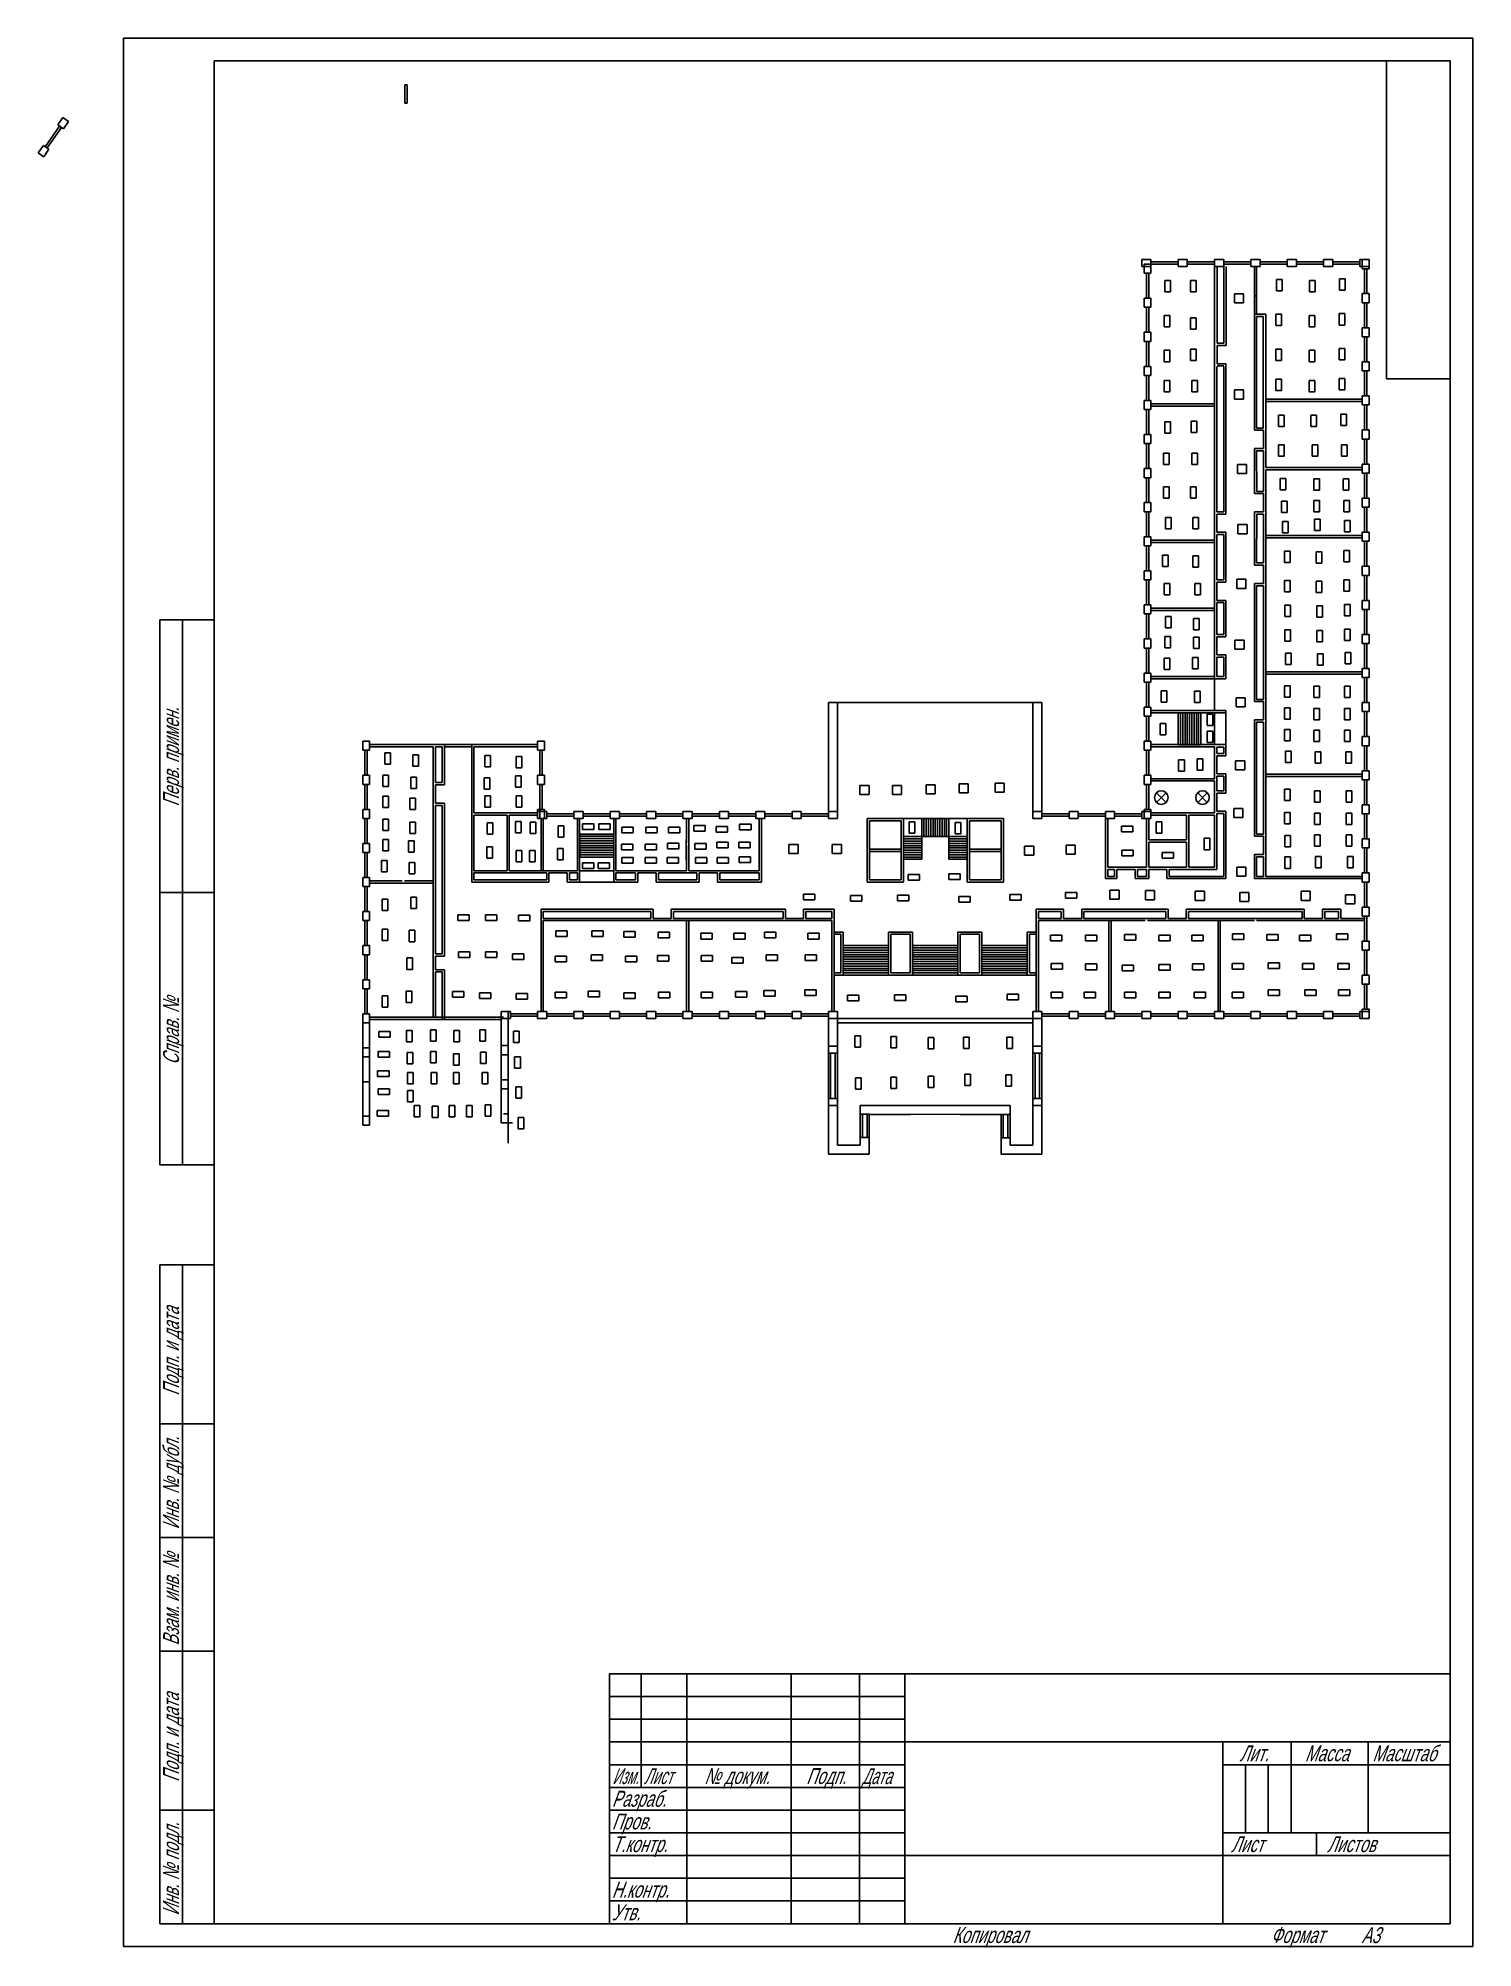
# Model space of a CAD drawing. Extents: x -19 to 297, y 0 to 420.
import ezdxf

# ---------------------------------------------------------------- set-up
doc = ezdxf.new("R2010")
doc.units = 0
doc.header["$MEASUREMENT"] = 0
doc.linetypes.add('K5LT_BASIC', pattern=[0])
doc.linetypes.add('K5LT_THIN', pattern=[0])
doc.layers.add('Системный слой', color=7, linetype='Continuous')
doc.styles.add('K5_TEXTSTYLE', font='win_eskd.shx', dxfattribs={"width": 0.7, "oblique": 15, "bigfont": 'b_eskd.shx'})

# ---------------------------------------------------------------- blocks, each defined once
blk = doc.blocks.new('*U')
at = {"layer": 'Системный слой', "color": 5, "linetype": 'K5LT_BASIC'}
for p, q in [((61.94, 405.73), (61.94, 409.73)), ((61.94, 409.73), (62.44, 409.73)), ((61.94, 405.73), (61.94, 409.73)), ((61.94, 409.73), (62.44, 409.73)), ((62.44, 409.73), (62.44, 405.73)), ((62.44, 409.73), (62.44, 405.73)), ((62.44, 405.73), (61.94, 405.73)), ((62.44, 405.73), (61.94, 405.73)), ((226.17, 371.27), (224.17, 371.27)), ((224.17, 371.27), (224.17, 369.77)), ((226.17, 370.27), (224.67, 370.27)), ((224.67, 370.27), (224.67, 368.27)), ((226.17, 369.77), (226.17, 371.27)), ((226.17, 368.27), (226.17, 370.27)), ((224.17, 369.77), (226.17, 369.77)), ((224.67, 368.27), (226.17, 368.27)), ((230.45, 366.65), (229.2, 366.65)), ((229.2, 366.65), (229.2, 364.15)), ((230.45, 364.15), (230.45, 366.65)), ((236.13, 366.65), (234.88, 366.65)), ((234.88, 366.65), (234.88, 364.15)), ((236.13, 364.15), (236.13, 366.65)), ((255.05, 366.91), (253.8, 366.91)), ((253.8, 366.91), (253.8, 364.41)), ((255.05, 364.41), (255.05, 366.91)), ((262.33, 366.65), (261.08, 366.65)), ((261.08, 366.65), (261.08, 364.15)), ((262.33, 364.15), (262.33, 366.65)), ((268.94, 367.04), (267.69, 367.04)), ((267.69, 367.04), (267.69, 364.54)), ((268.94, 364.54), (268.94, 367.04)), ((226.17, 362.77), (224.67, 362.77)), ((224.67, 362.77), (224.67, 360.77)), ((226.17, 360.77), (226.17, 362.77)), ((229.2, 364.15), (230.45, 364.15)), ((234.88, 364.15), (236.13, 364.15)), ((246.53, 363.74), (244.53, 363.74)), ((244.53, 363.74), (244.53, 361.74)), ((244.53, 361.74), (246.53, 361.74)), ((246.53, 361.74), (246.53, 363.74)), ((253.8, 364.41), (255.05, 364.41)), ((261.08, 364.15), (262.33, 364.15)), ((267.69, 364.54), (268.94, 364.54)), ((224.67, 360.77), (226.17, 360.77)), ((230.31, 358.97), (229.06, 358.97)), ((229.06, 358.97), (229.06, 356.47)), ((230.31, 356.47), (230.31, 358.97)), ((236.13, 358.44), (234.88, 358.44)), ((234.88, 358.44), (234.88, 355.94)), ((236.13, 355.94), (236.13, 358.44)), ((254.92, 359.24), (253.67, 359.24)), ((253.67, 359.24), (253.67, 356.74)), ((254.92, 356.74), (254.92, 359.24)), ((262.2, 358.97), (260.95, 358.97)), ((260.95, 358.97), (260.95, 356.47)), ((262.2, 356.47), (262.2, 358.97)), ((268.81, 359.37), (267.56, 359.37)), ((267.56, 359.37), (267.56, 356.87)), ((268.81, 356.87), (268.81, 359.37)), ((226.17, 355.27), (224.67, 355.27)), ((224.67, 355.27), (224.67, 353.27)), ((224.67, 353.27), (226.17, 353.27)), ((226.17, 353.27), (226.17, 355.27)), ((229.06, 356.47), (230.31, 356.47)), ((234.88, 355.94), (236.13, 355.94)), ((253.67, 356.74), (254.92, 356.74)), ((260.95, 356.47), (262.2, 356.47)), ((267.56, 356.87), (268.81, 356.87)), ((230.31, 351.3), (229.06, 351.3)), ((229.06, 351.3), (229.06, 348.8)), ((230.31, 348.8), (230.31, 351.3)), ((236.13, 351.57), (234.88, 351.57)), ((234.88, 351.57), (234.88, 349.07)), ((234.88, 349.07), (236.13, 349.07)), ((236.13, 349.07), (236.13, 351.57)), ((254.92, 351.57), (253.67, 351.57)), ((253.67, 351.57), (253.67, 349.07)), ((253.67, 349.07), (254.92, 349.07)), ((254.92, 349.07), (254.92, 351.57)), ((262.2, 351.3), (260.95, 351.3)), ((260.95, 351.3), (260.95, 348.8)), ((262.2, 348.8), (262.2, 351.3)), ((268.81, 351.7), (267.56, 351.7)), ((267.56, 351.7), (267.56, 349.2)), ((267.56, 349.2), (268.81, 349.2)), ((268.81, 349.2), (268.81, 351.7)), ((226.17, 347.77), (224.67, 347.77)), ((224.67, 347.77), (224.67, 345.77)), ((224.67, 345.77), (226.17, 345.77)), ((226.17, 345.77), (226.17, 347.77)), ((229.06, 348.8), (230.31, 348.8)), ((230.31, 344.69), (229.06, 344.69)), ((229.06, 344.69), (229.06, 342.19)), ((230.31, 342.19), (230.31, 344.69)), ((236.4, 344.69), (235.15, 344.69)), ((235.15, 344.69), (235.15, 342.19)), ((236.4, 342.19), (236.4, 344.69)), ((254.92, 344.95), (253.67, 344.95)), ((253.67, 344.95), (253.67, 342.45)), ((254.92, 342.45), (254.92, 344.95)), ((260.95, 348.8), (262.2, 348.8)), ((262.2, 344.69), (260.95, 344.69)), ((260.95, 344.69), (260.95, 342.19)), ((262.2, 342.19), (262.2, 344.69)), ((268.81, 345.08), (267.56, 345.08)), ((267.56, 345.08), (267.56, 342.58)), ((268.81, 342.58), (268.81, 345.08)), ((272.67, 348.77), (272.67, 346.77)), ((274.17, 348.77), (272.67, 348.77)), ((272.67, 346.77), (274.17, 346.77)), ((274.17, 346.77), (274.17, 348.77)), ((229.06, 342.19), (230.31, 342.19)), ((235.15, 342.19), (236.4, 342.19)), ((246.53, 342.57), (244.53, 342.57)), ((244.53, 342.57), (244.53, 340.57)), ((244.53, 340.57), (246.53, 340.57)), ((246.53, 340.57), (246.53, 342.57)), ((253.67, 342.45), (254.92, 342.45)), ((260.95, 342.19), (262.2, 342.19)), ((267.56, 342.58), (268.81, 342.58)), ((272.67, 341.27), (272.67, 339.27)), ((274.17, 341.27), (272.67, 341.27)), ((274.17, 339.27), (274.17, 341.27)), ((226.17, 340.27), (224.67, 340.27)), ((224.67, 340.27), (224.67, 338.27)), ((226.17, 340.27), (224.67, 340.27)), ((224.67, 340.27), (224.67, 338.27)), ((224.67, 338.27), (226.17, 338.27)), ((224.67, 338.27), (226.17, 338.27)), ((226.17, 338.27), (226.17, 340.27)), ((226.17, 338.27), (226.17, 340.27)), ((255.45, 337.01), (254.2, 337.01)), ((254.2, 337.01), (254.2, 334.51)), ((255.45, 334.51), (255.45, 337.01)), ((262.59, 337.01), (261.34, 337.01)), ((261.34, 337.01), (261.34, 334.51)), ((262.59, 334.51), (262.59, 337.01)), ((269.21, 337.28), (267.96, 337.28)), ((267.96, 337.28), (267.96, 334.78)), ((269.21, 334.78), (269.21, 337.28)), ((272.67, 339.27), (274.17, 339.27)), ((226.17, 332.77), (224.67, 332.77)), ((224.67, 332.77), (224.67, 330.77)), ((226.17, 330.77), (226.17, 332.77)), ((230.45, 335.56), (229.2, 335.56)), ((229.2, 335.56), (229.2, 333.06)), ((229.2, 333.06), (230.45, 333.06)), ((230.45, 333.06), (230.45, 335.56)), ((236.27, 335.69), (235.02, 335.69)), ((235.02, 335.69), (235.02, 333.19)), ((235.02, 333.19), (236.27, 333.19)), ((236.27, 333.19), (236.27, 335.69)), ((254.2, 334.51), (255.45, 334.51)), ((261.34, 334.51), (262.59, 334.51)), ((267.96, 334.78), (269.21, 334.78)), ((224.67, 330.77), (226.17, 330.77)), ((230.18, 328.68), (228.93, 328.68)), ((228.93, 328.68), (228.93, 326.18)), ((230.18, 326.18), (230.18, 328.68)), ((236.4, 328.68), (235.15, 328.68)), ((235.15, 328.68), (235.15, 326.18)), ((236.4, 326.18), (236.4, 328.68)), ((255.45, 330.53), (254.2, 330.53)), ((254.2, 330.53), (254.2, 328.03)), ((254.2, 328.03), (255.45, 328.03)), ((255.45, 328.03), (255.45, 330.53)), ((262.86, 330.53), (261.61, 330.53)), ((261.61, 330.53), (261.61, 328.03)), ((261.61, 328.03), (262.86, 328.03)), ((262.86, 328.03), (262.86, 330.53)), ((269.34, 330.53), (268.09, 330.53)), ((268.09, 330.53), (268.09, 328.03)), ((268.09, 328.03), (269.34, 328.03)), ((269.34, 328.03), (269.34, 330.53)), ((226.17, 325.27), (224.67, 325.27)), ((224.67, 325.27), (224.67, 323.27)), ((226.17, 323.27), (226.17, 325.27)), ((228.93, 326.18), (230.18, 326.18)), ((235.15, 326.18), (236.4, 326.18)), ((247.19, 326.17), (245.19, 326.17)), ((245.19, 326.17), (245.19, 324.17)), ((245.19, 324.17), (247.19, 324.17)), ((247.19, 324.17), (247.19, 326.17)), ((272.67, 326.27), (272.67, 324.27)), ((274.17, 326.27), (272.67, 326.27)), ((272.67, 326.27), (272.67, 324.27)), ((274.17, 326.27), (272.67, 326.27)), ((272.67, 324.27), (274.17, 324.27)), ((272.67, 324.27), (274.17, 324.27)), ((274.17, 324.27), (274.17, 326.27)), ((274.17, 324.27), (274.17, 326.27)), ((224.67, 323.27), (226.17, 323.27)), ((230.18, 321.27), (228.93, 321.27)), ((228.93, 321.27), (228.93, 318.77)), ((230.18, 318.77), (230.18, 321.27)), ((236.13, 321.27), (234.88, 321.27)), ((234.88, 321.27), (234.88, 318.77)), ((236.13, 318.77), (236.13, 321.27)), ((255.85, 323.12), (254.6, 323.12)), ((254.6, 323.12), (254.6, 320.62)), ((254.6, 320.62), (255.85, 320.62)), ((255.85, 320.62), (255.85, 323.12)), ((263.25, 322.99), (262, 322.99)), ((262, 322.99), (262, 320.49)), ((262, 320.49), (263.25, 320.49)), ((263.25, 320.49), (263.25, 322.99)), ((269.74, 322.99), (268.49, 322.99)), ((268.49, 322.99), (268.49, 320.49)), ((268.49, 320.49), (269.74, 320.49)), ((269.74, 320.49), (269.74, 322.99)), ((228.93, 318.77), (230.18, 318.77)), ((234.88, 318.77), (236.13, 318.77)), ((256.11, 318.1), (254.86, 318.1)), ((254.86, 318.1), (254.86, 315.6)), ((254.86, 315.6), (256.11, 315.6)), ((256.11, 315.6), (256.11, 318.1)), ((263.25, 318.23), (262, 318.23)), ((262, 318.23), (262, 315.73)), ((262, 315.73), (263.25, 315.73)), ((263.25, 315.73), (263.25, 318.23)), ((269.87, 318.23), (268.62, 318.23)), ((268.62, 318.23), (268.62, 315.73)), ((268.62, 315.73), (269.87, 315.73)), ((269.87, 315.73), (269.87, 318.23)), ((230.58, 314.52), (229.33, 314.52)), ((229.33, 314.52), (229.33, 312.02)), ((229.33, 312.02), (230.58, 312.02)), ((230.58, 312.02), (230.58, 314.52)), ((236.66, 314.52), (235.41, 314.52)), ((235.41, 314.52), (235.41, 312.02)), ((235.41, 312.02), (236.66, 312.02)), ((236.66, 312.02), (236.66, 314.52)), ((247.32, 312.94), (245.32, 312.94)), ((245.32, 312.94), (245.32, 310.94)), ((247.32, 310.94), (247.32, 312.94)), ((256.37, 313.6), (255.12, 313.6)), ((255.12, 313.6), (255.12, 311.1)), ((255.12, 311.1), (256.37, 311.1)), ((256.37, 311.1), (256.37, 313.6)), ((263.39, 314.13), (262.14, 314.13)), ((262.14, 314.13), (262.14, 311.63)), ((262.14, 311.63), (263.39, 311.63)), ((263.39, 311.63), (263.39, 314.13)), ((270, 313.86), (268.75, 313.86)), ((268.75, 313.86), (268.75, 311.36)), ((268.75, 311.36), (270, 311.36)), ((270, 311.36), (270, 313.86)), ((272.67, 311.27), (272.67, 309.27)), ((274.17, 311.27), (272.67, 311.27)), ((274.17, 309.27), (274.17, 311.27)), ((226.17, 310.27), (224.67, 310.27)), ((224.67, 310.27), (224.67, 308.27)), ((226.17, 310.27), (224.67, 310.27)), ((224.67, 310.27), (224.67, 308.27)), ((224.67, 308.27), (226.17, 308.27)), ((224.67, 308.27), (226.17, 308.27)), ((226.17, 308.27), (226.17, 310.27)), ((226.17, 308.27), (226.17, 310.27)), ((245.32, 310.94), (247.32, 310.94)), ((256.77, 307.12), (255.52, 307.12)), ((255.52, 307.12), (255.52, 304.62)), ((256.77, 304.62), (256.77, 307.12)), ((263.78, 306.98), (262.53, 306.98)), ((262.53, 306.98), (262.53, 304.48)), ((263.78, 304.48), (263.78, 306.98)), ((269.87, 307.25), (268.62, 307.25)), ((268.62, 307.25), (268.62, 304.75)), ((269.87, 304.75), (269.87, 307.25)), ((272.67, 309.27), (274.17, 309.27)), ((229.92, 306.19), (228.67, 306.19)), ((228.67, 306.19), (228.67, 303.69)), ((228.67, 303.69), (229.92, 303.69)), ((229.92, 303.69), (229.92, 306.19)), ((236.66, 306.06), (235.41, 306.06)), ((235.41, 306.06), (235.41, 303.56)), ((235.41, 303.56), (236.66, 303.56)), ((236.66, 303.56), (236.66, 306.06)), ((255.52, 304.62), (256.77, 304.62)), ((262.53, 304.48), (263.78, 304.48)), ((268.62, 304.75), (269.87, 304.75)), ((230.31, 299.97), (229.06, 299.97)), ((229.06, 299.97), (229.06, 297.47)), ((230.31, 297.47), (230.31, 299.97)), ((237.06, 299.97), (235.81, 299.97)), ((235.81, 299.97), (235.81, 297.47)), ((237.06, 297.47), (237.06, 299.97)), ((247.05, 300.9), (245.05, 300.9)), ((245.05, 300.9), (245.05, 298.9)), ((245.05, 298.9), (247.05, 298.9)), ((247.05, 298.9), (247.05, 300.9)), ((256.77, 300.63), (255.52, 300.63)), ((255.52, 300.63), (255.52, 298.13)), ((256.77, 298.13), (256.77, 300.63)), ((263.78, 300.5), (262.53, 300.5)), ((262.53, 300.5), (262.53, 298)), ((263.78, 298), (263.78, 300.5)), ((269.87, 300.77), (268.62, 300.77)), ((268.62, 300.77), (268.62, 298.27)), ((269.87, 298.27), (269.87, 300.77)), ((226.17, 295.27), (224.67, 295.27)), ((224.67, 295.27), (224.67, 293.27)), ((226.17, 295.27), (224.67, 295.27)), ((224.67, 295.27), (224.67, 293.27)), ((226.17, 293.27), (226.17, 295.27)), ((226.17, 293.27), (226.17, 295.27)), ((229.06, 297.47), (230.31, 297.47)), ((235.81, 297.47), (237.06, 297.47)), ((255.52, 298.13), (256.77, 298.13)), ((256.9, 295.21), (255.65, 295.21)), ((255.65, 295.21), (255.65, 292.71)), ((256.9, 292.71), (256.9, 295.21)), ((262.53, 298), (263.78, 298)), ((263.92, 295.08), (262.67, 295.08)), ((262.67, 295.08), (262.67, 292.58)), ((263.92, 292.58), (263.92, 295.08)), ((268.62, 298.27), (269.87, 298.27)), ((270, 295.34), (268.75, 295.34)), ((268.75, 295.34), (268.75, 292.84)), ((270, 292.84), (270, 295.34)), ((272.67, 296.27), (272.67, 294.27)), ((274.17, 296.27), (272.67, 296.27)), ((272.67, 294.27), (274.17, 294.27)), ((274.17, 294.27), (274.17, 296.27)), ((224.67, 293.27), (226.17, 293.27)), ((224.67, 293.27), (226.17, 293.27)), ((230.58, 292.7), (229.33, 292.7)), ((229.33, 292.7), (229.33, 290.2)), ((229.33, 290.2), (230.58, 290.2)), ((230.58, 290.2), (230.58, 292.7)), ((236.8, 292.3), (235.55, 292.3)), ((235.55, 292.3), (235.55, 289.8)), ((236.8, 289.8), (236.8, 292.3)), ((255.65, 292.71), (256.9, 292.71)), ((262.67, 292.58), (263.92, 292.58)), ((268.75, 292.84), (270, 292.84)), ((230.45, 288.33), (229.2, 288.33)), ((229.2, 288.33), (229.2, 285.83)), ((229.2, 285.83), (230.45, 285.83)), ((230.45, 285.83), (230.45, 288.33)), ((235.55, 289.8), (236.8, 289.8)), ((236.8, 288.2), (235.55, 288.2)), ((235.55, 288.2), (235.55, 285.7)), ((236.8, 285.7), (236.8, 288.2)), ((246.66, 287.54), (244.66, 287.54)), ((244.66, 287.54), (244.66, 285.54)), ((246.66, 285.54), (246.66, 287.54)), ((256.9, 289.78), (255.65, 289.78)), ((255.65, 289.78), (255.65, 287.28)), ((255.65, 287.28), (256.9, 287.28)), ((256.9, 287.28), (256.9, 289.78)), ((263.92, 289.65), (262.67, 289.65)), ((262.67, 289.65), (262.67, 287.15)), ((262.67, 287.15), (263.92, 287.15)), ((263.92, 287.15), (263.92, 289.65)), ((270, 289.92), (268.75, 289.92)), ((268.75, 289.92), (268.75, 287.42)), ((268.75, 287.42), (270, 287.42)), ((270, 287.42), (270, 289.92)), ((230.31, 283.57), (229.06, 283.57)), ((229.06, 283.57), (229.06, 281.07)), ((230.31, 281.07), (230.31, 283.57)), ((236.53, 283.7), (235.28, 283.7)), ((235.28, 283.7), (235.28, 281.2)), ((235.55, 285.7), (236.8, 285.7)), ((236.53, 281.2), (236.53, 283.7)), ((244.66, 285.54), (246.66, 285.54)), ((257.04, 284.63), (255.79, 284.63)), ((255.79, 284.63), (255.79, 282.13)), ((255.79, 282.13), (257.04, 282.13)), ((257.04, 282.13), (257.04, 284.63)), ((264.05, 284.49), (262.8, 284.49)), ((262.8, 284.49), (262.8, 281.99)), ((262.8, 281.99), (264.05, 281.99)), ((264.05, 281.99), (264.05, 284.49)), ((270.13, 284.76), (268.88, 284.76)), ((268.88, 284.76), (268.88, 282.26)), ((268.88, 282.26), (270.13, 282.26)), ((270.13, 282.26), (270.13, 284.76)), ((226.17, 280.27), (224.67, 280.27)), ((224.67, 280.27), (224.67, 278.27)), ((224.67, 278.27), (226.17, 278.27)), ((226.17, 278.27), (226.17, 280.27)), ((229.06, 281.07), (230.31, 281.07)), ((235.28, 281.2), (236.53, 281.2)), ((256.77, 277.48), (255.52, 277.48)), ((255.52, 277.48), (255.52, 274.98)), ((256.77, 274.98), (256.77, 277.48)), ((272.67, 281.27), (272.67, 279.27)), ((274.17, 281.27), (272.67, 281.27)), ((272.67, 279.27), (274.17, 279.27)), ((274.17, 279.27), (274.17, 281.27)), ((229.69, 276.37), (228.44, 276.37)), ((228.44, 276.37), (228.44, 273.87)), ((228.44, 273.87), (229.69, 273.87)), ((229.69, 273.87), (229.69, 276.37)), ((237.01, 276.26), (235.76, 276.26)), ((235.76, 276.26), (235.76, 273.76)), ((235.76, 273.76), (237.01, 273.76)), ((237.01, 273.76), (237.01, 276.26)), ((246.92, 274.84), (244.92, 274.84)), ((244.92, 274.84), (244.92, 272.84)), ((246.92, 272.84), (246.92, 274.84)), ((255.52, 274.98), (256.77, 274.98)), ((263.25, 277.35), (262, 277.35)), ((262, 277.35), (262, 274.85)), ((262, 274.85), (263.25, 274.85)), ((263.25, 274.85), (263.25, 277.35)), ((270, 277.35), (268.75, 277.35)), ((268.75, 277.35), (268.75, 274.85)), ((268.75, 274.85), (270, 274.85)), ((270, 274.85), (270, 277.35)), ((226.17, 272.77), (224.67, 272.77)), ((224.67, 272.77), (224.67, 270.77)), ((224.67, 270.77), (226.17, 270.77)), ((226.17, 270.77), (226.17, 272.77)), ((229.47, 269.15), (228.22, 269.15)), ((228.22, 269.15), (228.22, 266.65)), ((229.47, 266.65), (229.47, 269.15)), ((232.66, 271.53), (232.16, 271.53)), ((232.16, 271.53), (232.16, 264.48)), ((233.16, 271.53), (232.66, 271.53)), ((232.66, 271.53), (232.66, 264.48)), ((232.66, 264.48), (232.66, 271.53)), ((233.66, 271.53), (233.16, 271.53)), ((233.16, 271.53), (233.16, 264.48)), ((233.16, 264.48), (233.16, 271.53)), ((234.16, 271.53), (233.66, 271.53)), ((233.66, 271.53), (233.66, 264.48)), ((233.66, 264.48), (233.66, 271.53)), ((234.66, 271.53), (234.16, 271.53)), ((234.16, 271.53), (234.16, 264.48)), ((234.16, 264.48), (234.16, 271.53)), ((235.16, 271.53), (234.66, 271.53)), ((234.66, 271.53), (234.66, 264.48)), ((234.66, 264.48), (234.66, 271.53)), ((235.66, 271.53), (235.16, 271.53)), ((235.16, 271.53), (235.16, 264.48)), ((235.16, 264.48), (235.16, 271.53)), ((236.16, 271.53), (235.66, 271.53)), ((235.66, 271.53), (235.66, 264.48)), ((235.66, 264.48), (235.66, 271.53)), ((236.66, 271.53), (236.16, 271.53)), ((236.16, 271.53), (236.16, 264.48)), ((236.16, 264.48), (236.16, 271.53)), ((237.16, 271.53), (236.66, 271.53)), ((236.66, 271.53), (236.66, 264.48)), ((236.66, 264.48), (236.66, 271.53)), ((237.16, 264.48), (237.16, 271.53)), ((239.75, 271.23), (238.5, 271.23)), ((238.5, 271.23), (238.5, 268.73)), ((239.75, 268.73), (239.75, 271.23)), ((244.92, 272.84), (246.92, 272.84)), ((256.77, 272.59), (255.52, 272.59)), ((255.52, 272.59), (255.52, 270.09)), ((255.52, 270.09), (256.77, 270.09)), ((256.77, 270.09), (256.77, 272.59)), ((263.25, 272.45), (262, 272.45)), ((262, 272.45), (262, 269.95)), ((262, 269.95), (263.25, 269.95)), ((263.25, 269.95), (263.25, 272.45)), ((270, 272.45), (268.75, 272.45)), ((268.75, 272.45), (268.75, 269.95)), ((268.75, 269.95), (270, 269.95)), ((270, 269.95), (270, 272.45)), ((54.17, 265.27), (52.67, 265.27)), ((52.67, 265.27), (52.67, 263.27)), ((54.17, 263.27), (54.17, 265.27)), ((91.17, 265.27), (91.17, 263.27)), ((92.67, 265.27), (91.17, 265.27)), ((92.67, 263.27), (92.67, 265.27)), ((226.17, 265.27), (224.67, 265.27)), ((224.67, 265.27), (224.67, 263.27)), ((226.17, 263.27), (226.17, 265.27)), ((228.22, 266.65), (229.47, 266.65)), ((238.5, 268.73), (239.75, 268.73)), ((239.75, 267.51), (238.5, 267.51)), ((238.5, 267.51), (238.5, 265.01)), ((238.5, 265.01), (239.75, 265.01)), ((239.75, 265.01), (239.75, 267.51)), ((256.77, 267.82), (255.52, 267.82)), ((255.52, 267.82), (255.52, 265.32)), ((255.52, 265.32), (256.77, 265.32)), ((256.77, 265.32), (256.77, 267.82)), ((263.25, 267.69), (262, 267.69)), ((262, 267.69), (262, 265.19)), ((262, 265.19), (263.25, 265.19)), ((263.25, 265.19), (263.25, 267.69)), ((270, 267.69), (268.75, 267.69)), ((268.75, 267.69), (268.75, 265.19)), ((268.75, 265.19), (270, 265.19)), ((270, 265.19), (270, 267.69)), ((272.67, 266.27), (272.67, 264.27)), ((274.17, 266.27), (272.67, 266.27)), ((274.17, 264.27), (274.17, 266.27)), ((52.67, 263.27), (54.17, 263.27)), ((58.8, 262.73), (57.55, 262.73)), ((57.55, 262.73), (57.55, 260.23)), ((58.8, 260.23), (58.8, 262.73)), ((64.95, 262.27), (63.7, 262.27)), ((63.7, 262.27), (63.7, 259.77)), ((64.95, 259.77), (64.95, 262.27)), ((80.82, 262.14), (79.57, 262.14)), ((79.57, 262.14), (79.57, 259.64)), ((80.82, 259.64), (80.82, 262.14)), ((87.7, 261.87), (86.45, 261.87)), ((86.45, 261.87), (86.45, 259.37)), ((87.7, 259.37), (87.7, 261.87)), ((91.17, 263.27), (92.67, 263.27)), ((224.67, 263.27), (226.17, 263.27)), ((232.16, 264.48), (232.66, 264.48)), ((233.51, 261.17), (232.26, 261.17)), ((232.26, 261.17), (232.26, 258.67)), ((232.66, 264.48), (233.16, 264.48)), ((233.16, 264.48), (233.66, 264.48)), ((233.51, 258.67), (233.51, 261.17)), ((233.66, 264.48), (234.16, 264.48)), ((234.16, 264.48), (234.66, 264.48)), ((234.66, 264.48), (235.16, 264.48)), ((235.16, 264.48), (235.66, 264.48)), ((235.66, 264.48), (236.16, 264.48)), ((236.16, 264.48), (236.66, 264.48)), ((237.56, 261.39), (236.31, 261.39)), ((236.31, 261.39), (236.31, 258.89)), ((236.66, 264.48), (237.16, 264.48)), ((237.56, 258.89), (237.56, 261.39)), ((246.79, 260.95), (244.79, 260.95)), ((244.79, 260.95), (244.79, 258.95)), ((246.79, 258.95), (246.79, 260.95)), ((257.04, 263.06), (255.79, 263.06)), ((255.79, 263.06), (255.79, 260.56)), ((257.04, 260.56), (257.04, 263.06)), ((263.52, 262.93), (262.27, 262.93)), ((262.27, 262.93), (262.27, 260.43)), ((263.52, 260.43), (263.52, 262.93)), ((270.27, 262.93), (269.02, 262.93)), ((269.02, 262.93), (269.02, 260.43)), ((270.27, 260.43), (270.27, 262.93)), ((272.67, 264.27), (274.17, 264.27)), ((58.33, 257.77), (57.08, 257.77)), ((57.08, 257.77), (57.08, 255.27)), ((57.55, 260.23), (58.8, 260.23)), ((58.33, 255.27), (58.33, 257.77)), ((64.55, 257.37), (63.3, 257.37)), ((63.3, 257.37), (63.3, 254.87)), ((63.7, 259.77), (64.95, 259.77)), ((64.55, 254.87), (64.55, 257.37)), ((80.69, 257.24), (79.44, 257.24)), ((79.44, 257.24), (79.44, 254.74)), ((79.57, 259.64), (80.82, 259.64)), ((80.69, 254.74), (80.69, 257.24)), ((87.57, 257.64), (86.32, 257.64)), ((86.32, 257.64), (86.32, 255.14)), ((86.45, 259.37), (87.7, 259.37)), ((87.57, 255.14), (87.57, 257.64)), ((91.17, 257.77), (91.17, 255.77)), ((92.67, 257.77), (91.17, 257.77)), ((92.67, 255.77), (92.67, 257.77)), ((226.17, 257.77), (224.67, 257.77)), ((224.67, 257.77), (224.67, 255.77)), ((226.17, 255.77), (226.17, 257.77)), ((232.26, 258.67), (233.51, 258.67)), ((236.31, 258.89), (237.56, 258.89)), ((244.79, 258.95), (246.79, 258.95)), ((255.79, 260.56), (257.04, 260.56)), ((262.27, 260.43), (263.52, 260.43)), ((269.02, 260.43), (270.27, 260.43)), ((272.67, 258.77), (272.67, 256.77)), ((274.17, 258.77), (272.67, 258.77)), ((272.67, 256.77), (274.17, 256.77)), ((274.17, 256.77), (274.17, 258.77)), ((57.08, 255.27), (58.33, 255.27)), ((58.33, 253.14), (57.08, 253.14)), ((57.08, 253.14), (57.08, 250.64)), ((58.33, 250.64), (58.33, 253.14)), ((64.29, 252.74), (63.04, 252.74)), ((63.04, 252.74), (63.04, 250.24)), ((63.3, 254.87), (64.55, 254.87)), ((64.29, 250.24), (64.29, 252.74)), ((79.44, 254.74), (80.69, 254.74)), ((80.82, 253.27), (79.57, 253.27)), ((79.57, 253.27), (79.57, 250.77)), ((80.82, 250.77), (80.82, 253.27)), ((86.32, 255.14), (87.57, 255.14)), ((87.7, 253.27), (86.45, 253.27)), ((86.45, 253.27), (86.45, 250.77)), ((87.7, 250.77), (87.7, 253.27)), ((91.17, 255.77), (92.67, 255.77)), ((164.11, 255.52), (162.11, 255.52)), ((162.11, 255.52), (162.11, 253.52)), ((162.11, 253.52), (164.11, 253.52)), ((164.11, 253.52), (164.11, 255.52)), ((171.25, 255.52), (169.25, 255.52)), ((169.25, 255.52), (169.25, 253.52)), ((169.25, 253.52), (171.25, 253.52)), ((171.25, 253.52), (171.25, 255.52)), ((178.66, 255.65), (176.66, 255.65)), ((176.66, 255.65), (176.66, 253.65)), ((176.66, 253.65), (178.66, 253.65)), ((178.66, 253.65), (178.66, 255.65)), ((185.94, 255.92), (183.94, 255.92)), ((183.94, 255.92), (183.94, 253.92)), ((183.94, 253.92), (185.94, 253.92)), ((185.94, 253.92), (185.94, 255.92)), ((193.87, 256.05), (191.87, 256.05)), ((191.87, 256.05), (191.87, 254.05)), ((191.87, 254.05), (193.87, 254.05)), ((193.87, 254.05), (193.87, 256.05)), ((224.67, 255.77), (226.17, 255.77)), ((256.77, 254.73), (255.52, 254.73)), ((255.52, 254.73), (255.52, 252.23)), ((255.52, 252.23), (256.77, 252.23)), ((256.77, 252.23), (256.77, 254.73)), ((263.39, 254.33), (262.14, 254.33)), ((262.14, 254.33), (262.14, 251.83)), ((263.39, 251.83), (263.39, 254.33)), ((270.4, 254.33), (269.15, 254.33)), ((269.15, 254.33), (269.15, 251.83)), ((270.4, 251.83), (270.4, 254.33)), ((54.17, 250.27), (52.67, 250.27)), ((52.67, 250.27), (52.67, 248.27)), ((52.67, 248.27), (54.17, 248.27)), ((54.17, 248.27), (54.17, 250.27)), ((57.08, 250.64), (58.33, 250.64)), ((58.33, 248.11), (57.08, 248.11)), ((57.08, 248.11), (57.08, 245.61)), ((58.33, 245.61), (58.33, 248.11)), ((63.04, 250.24), (64.29, 250.24)), ((79.57, 250.77), (80.82, 250.77)), ((86.45, 250.77), (87.7, 250.77)), ((93.17, 249.77), (91.17, 249.77)), ((91.17, 249.77), (91.17, 248.27)), ((91.17, 248.27), (93.17, 248.27)), ((93.17, 248.27), (93.17, 249.77)), ((101.17, 249.77), (99.17, 249.77)), ((99.17, 249.77), (99.17, 248.27)), ((99.17, 248.27), (101.17, 248.27)), ((101.17, 248.27), (101.17, 249.77)), ((109.17, 249.77), (107.17, 249.77)), ((107.17, 249.77), (107.17, 248.27)), ((107.17, 248.27), (109.17, 248.27)), ((109.17, 248.27), (109.17, 249.77)), ((125.17, 249.77), (123.17, 249.77)), ((123.17, 249.77), (123.17, 248.27)), ((123.17, 248.27), (125.17, 248.27)), ((125.17, 248.27), (125.17, 249.77)), ((141.17, 249.77), (139.17, 249.77)), ((139.17, 249.77), (139.17, 248.27)), ((139.17, 248.27), (141.17, 248.27)), ((141.17, 248.27), (141.17, 249.77)), ((149.17, 249.77), (147.17, 249.77)), ((147.17, 249.77), (147.17, 248.27)), ((147.17, 248.27), (149.17, 248.27)), ((149.17, 248.27), (149.17, 249.77)), ((157.17, 249.77), (155.17, 249.77)), ((155.17, 249.77), (155.17, 248.27)), ((155.17, 248.27), (157.17, 248.27)), ((157.17, 248.27), (157.17, 249.77)), ((175.7, 244.27), (175.7, 248.27)), ((175.7, 248.27), (176.2, 248.27)), ((176.2, 244.27), (176.2, 248.27)), ((176.2, 248.27), (176.7, 248.27)), ((176.2, 248.27), (176.2, 244.27)), ((176.7, 244.27), (176.7, 248.27)), ((176.7, 248.27), (177.2, 248.27)), ((176.7, 248.27), (176.7, 244.27)), ((177.2, 244.27), (177.2, 248.27)), ((177.2, 248.27), (177.7, 248.27)), ((177.2, 248.27), (177.2, 244.27)), ((177.7, 244.27), (177.7, 248.27)), ((177.7, 248.27), (178.2, 248.27)), ((177.7, 248.27), (177.7, 244.27)), ((178.2, 244.27), (178.2, 248.27)), ((178.2, 248.27), (178.7, 248.27)), ((178.2, 248.27), (178.2, 244.27)), ((178.7, 244.27), (178.7, 248.27)), ((178.7, 248.27), (179.2, 248.27)), ((178.7, 248.27), (178.7, 244.27)), ((179.2, 244.27), (179.2, 248.27)), ((179.2, 248.27), (179.7, 248.27)), ((179.2, 248.27), (179.2, 244.27)), ((179.7, 244.27), (179.7, 248.27)), ((179.7, 248.27), (180.2, 248.27)), ((179.7, 248.27), (179.7, 244.27)), ((180.2, 244.27), (180.2, 248.27)), ((180.2, 248.27), (180.7, 248.27)), ((180.2, 248.27), (180.2, 244.27)), ((180.7, 244.27), (180.7, 248.27)), ((180.7, 248.27), (181.2, 248.27)), ((180.7, 248.27), (180.7, 244.27)), ((181.2, 244.27), (181.2, 248.27)), ((181.2, 248.27), (181.7, 248.27)), ((181.2, 248.27), (181.2, 244.27)), ((181.7, 248.27), (181.7, 244.27)), ((202.17, 249.77), (200.17, 249.77)), ((200.17, 249.77), (200.17, 248.27)), ((200.17, 248.27), (202.17, 248.27)), ((202.17, 248.27), (202.17, 249.77)), ((210.17, 249.77), (208.17, 249.77)), ((208.17, 249.77), (208.17, 248.27)), ((210.17, 249.77), (208.17, 249.77)), ((208.17, 249.77), (208.17, 248.27)), ((208.17, 248.27), (210.17, 248.27)), ((208.17, 248.27), (210.17, 248.27)), ((210.17, 248.27), (210.17, 249.77)), ((210.17, 248.27), (210.17, 249.77)), ((218.17, 249.77), (216.17, 249.77)), ((216.17, 249.77), (216.17, 248.27)), ((216.17, 248.27), (218.17, 248.27)), ((218.17, 248.27), (218.17, 249.77)), ((226.17, 250.27), (224.67, 250.27)), ((224.67, 250.27), (224.67, 248.27)), ((224.67, 248.27), (226.17, 248.27)), ((226.17, 248.27), (226.17, 250.27)), ((246.39, 250.49), (244.39, 250.49)), ((244.39, 250.49), (244.39, 248.49)), ((244.39, 248.49), (246.39, 248.49)), ((246.39, 248.49), (246.39, 250.49)), ((256.77, 249.57), (255.52, 249.57)), ((255.52, 249.57), (255.52, 247.07)), ((256.77, 247.07), (256.77, 249.57)), ((262.14, 251.83), (263.39, 251.83)), ((263.39, 249.44), (262.14, 249.44)), ((262.14, 249.44), (262.14, 246.94)), ((263.39, 246.94), (263.39, 249.44)), ((269.15, 251.83), (270.4, 251.83)), ((270.4, 249.44), (269.15, 249.44)), ((269.15, 249.44), (269.15, 246.94)), ((270.4, 246.94), (270.4, 249.44)), ((57.08, 245.61), (58.33, 245.61)), ((64.29, 247.45), (63.04, 247.45)), ((63.04, 247.45), (63.04, 244.95)), ((63.04, 244.95), (64.29, 244.95)), ((64.29, 244.95), (64.29, 247.45)), ((81.35, 247.32), (80.1, 247.32)), ((80.1, 247.32), (80.1, 244.82)), ((80.1, 244.82), (81.35, 244.82)), ((81.35, 244.82), (81.35, 247.32)), ((87.57, 247.58), (86.32, 247.58)), ((86.32, 247.58), (86.32, 245.08)), ((86.32, 245.08), (87.57, 245.08)), ((87.57, 245.08), (87.57, 247.58)), ((90.75, 247.45), (89.5, 247.45)), ((89.5, 247.45), (89.5, 244.95)), ((89.5, 244.95), (90.75, 244.95)), ((90.75, 244.95), (90.75, 247.45)), ((96.96, 246.66), (95.71, 246.66)), ((95.71, 246.66), (95.71, 244.16)), ((95.71, 244.16), (96.96, 244.16)), ((96.96, 244.16), (96.96, 246.66)), ((100.44, 244.33), (100.44, 244.83)), ((100.44, 244.83), (107.92, 244.83)), ((100.44, 243.83), (100.44, 244.33)), ((100.44, 244.33), (107.92, 244.33)), ((107.92, 244.33), (100.44, 244.33)), ((100.44, 243.33), (100.44, 243.83)), ((100.44, 243.83), (107.92, 243.83)), ((107.92, 243.83), (100.44, 243.83)), ((103.53, 247.06), (101.03, 247.06)), ((101.03, 247.06), (101.03, 245.81)), ((101.03, 245.81), (103.53, 245.81)), ((103.53, 245.81), (103.53, 247.06)), ((107.14, 247.06), (104.64, 247.06)), ((104.64, 247.06), (104.64, 245.81)), ((104.64, 245.81), (107.14, 245.81)), ((107.14, 245.81), (107.14, 247.06)), ((107.92, 244.83), (107.92, 244.33)), ((107.92, 244.33), (107.92, 243.83)), ((107.92, 243.83), (107.92, 243.33)), ((112.22, 246.35), (109.72, 246.35)), ((109.72, 246.35), (109.72, 245.1)), ((109.72, 245.1), (112.22, 245.1)), ((112.22, 245.1), (112.22, 246.35)), ((117.47, 246.35), (114.97, 246.35)), ((114.97, 246.35), (114.97, 245.1)), ((114.97, 245.1), (117.47, 245.1)), ((117.47, 245.1), (117.47, 246.35)), ((122.5, 246.35), (120, 246.35)), ((120, 246.35), (120, 245.1)), ((120, 245.1), (122.5, 245.1)), ((122.5, 245.1), (122.5, 246.35)), ((128.08, 246.68), (125.58, 246.68)), ((125.58, 246.68), (125.58, 245.43)), ((125.58, 245.43), (128.08, 245.43)), ((128.08, 245.43), (128.08, 246.68)), ((133, 246.46), (130.5, 246.46)), ((130.5, 246.46), (130.5, 245.21)), ((130.5, 245.21), (133, 245.21)), ((133, 245.21), (133, 246.46)), ((138.14, 247), (135.64, 247)), ((135.64, 247), (135.64, 245.75)), ((135.64, 245.75), (138.14, 245.75)), ((138.14, 245.75), (138.14, 247)), ((171.7, 243.77), (171.7, 244.27)), ((171.7, 244.27), (175.7, 244.27)), ((174.23, 247.5), (172.98, 247.5)), ((172.98, 247.5), (172.98, 245)), ((172.98, 245), (174.23, 245)), ((174.23, 245), (174.23, 247.5)), ((175.7, 244.27), (175.7, 243.77)), ((176.2, 244.27), (175.7, 244.27)), ((176.7, 244.27), (176.2, 244.27)), ((177.2, 244.27), (176.7, 244.27)), ((177.7, 244.27), (177.2, 244.27)), ((178.2, 244.27), (177.7, 244.27)), ((178.7, 244.27), (178.2, 244.27)), ((179.2, 244.27), (178.7, 244.27)), ((179.7, 244.27), (179.2, 244.27)), ((180.2, 244.27), (179.7, 244.27)), ((180.7, 244.27), (180.2, 244.27)), ((181.2, 244.27), (180.7, 244.27)), ((181.7, 244.27), (181.2, 244.27)), ((184.29, 247.39), (183.04, 247.39)), ((183.04, 247.39), (183.04, 244.89)), ((183.04, 244.89), (184.29, 244.89)), ((184.29, 244.89), (184.29, 247.39)), ((222.15, 246.57), (219.65, 246.57)), ((219.65, 246.57), (219.65, 245.32)), ((219.65, 245.32), (222.15, 245.32)), ((222.15, 245.32), (222.15, 246.57)), ((228.59, 247.5), (227.34, 247.5)), ((227.34, 247.5), (227.34, 245)), ((227.34, 245), (228.59, 245)), ((228.59, 245), (228.59, 247.5)), ((239.09, 243.89), (237.84, 243.89)), ((237.84, 243.89), (237.84, 241.39)), ((239.09, 241.39), (239.09, 243.89)), ((255.52, 247.07), (256.77, 247.07)), ((256.9, 244.54), (255.65, 244.54)), ((255.65, 244.54), (255.65, 242.04)), ((256.9, 242.04), (256.9, 244.54)), ((262.14, 246.94), (263.39, 246.94)), ((263.39, 244.67), (262.14, 244.67)), ((262.14, 244.67), (262.14, 242.17)), ((263.39, 242.17), (263.39, 244.67)), ((269.15, 246.94), (270.4, 246.94)), ((270.4, 244.67), (269.15, 244.67)), ((269.15, 244.67), (269.15, 242.17)), ((270.4, 242.17), (270.4, 244.67)), ((58.33, 243.62), (57.08, 243.62)), ((57.08, 243.62), (57.08, 241.12)), ((57.08, 241.12), (58.33, 241.12)), ((58.33, 241.12), (58.33, 243.62)), ((64.02, 243.35), (62.77, 243.35)), ((62.77, 243.35), (62.77, 240.85)), ((62.77, 240.85), (64.02, 240.85)), ((64.02, 240.85), (64.02, 243.35)), ((81.22, 242.03), (79.97, 242.03)), ((79.97, 242.03), (79.97, 239.53)), ((81.22, 239.53), (81.22, 242.03)), ((87.7, 241.23), (86.45, 241.23)), ((86.45, 241.23), (86.45, 238.73)), ((87.7, 238.73), (87.7, 241.23)), ((90.61, 241.23), (89.36, 241.23)), ((89.36, 241.23), (89.36, 238.73)), ((90.61, 238.73), (90.61, 241.23)), ((96.83, 241.63), (95.58, 241.63)), ((95.58, 241.63), (95.58, 239.13)), ((96.83, 239.13), (96.83, 241.63)), ((100.44, 242.83), (100.44, 243.33)), ((100.44, 243.33), (107.92, 243.33)), ((107.92, 243.33), (100.44, 243.33)), ((100.44, 242.33), (100.44, 242.83)), ((100.44, 242.83), (107.92, 242.83)), ((107.92, 242.83), (100.44, 242.83)), ((107.92, 242.33), (100.44, 242.33)), ((100.44, 241.77), (100.44, 242.27)), ((100.44, 242.27), (107.92, 242.27)), ((100.44, 241.27), (100.44, 241.77)), ((100.44, 241.77), (107.92, 241.77)), ((107.92, 241.77), (100.44, 241.77)), ((100.44, 240.77), (100.44, 241.27)), ((100.44, 241.27), (107.92, 241.27)), ((107.92, 241.27), (100.44, 241.27)), ((100.44, 240.27), (100.44, 240.77)), ((100.44, 240.77), (107.92, 240.77)), ((107.92, 240.77), (100.44, 240.77)), ((100.44, 239.77), (100.44, 240.27)), ((100.44, 240.27), (107.92, 240.27)), ((107.92, 240.27), (100.44, 240.27)), ((107.92, 239.77), (100.44, 239.77)), ((107.92, 243.33), (107.92, 242.83)), ((107.92, 242.83), (107.92, 242.33)), ((107.92, 242.27), (107.92, 241.77)), ((107.92, 241.77), (107.92, 241.27)), ((107.92, 241.27), (107.92, 240.77)), ((107.92, 240.77), (107.92, 240.27)), ((107.92, 240.27), (107.92, 239.77)), ((112.11, 242.63), (109.61, 242.63)), ((109.61, 242.63), (109.61, 241.38)), ((109.61, 241.38), (112.11, 241.38)), ((112.22, 239.68), (109.72, 239.68)), ((109.72, 239.68), (109.72, 238.43)), ((112.11, 241.38), (112.11, 242.63)), ((112.22, 238.43), (112.22, 239.68)), ((117.36, 242.63), (114.86, 242.63)), ((114.86, 242.63), (114.86, 241.38)), ((114.86, 241.38), (117.36, 241.38)), ((117.36, 239.68), (114.86, 239.68)), ((114.86, 239.68), (114.86, 238.43)), ((117.36, 241.38), (117.36, 242.63)), ((117.36, 238.43), (117.36, 239.68)), ((122.17, 239.68), (119.67, 239.68)), ((119.67, 239.68), (119.67, 238.43)), ((122.28, 242.85), (119.78, 242.85)), ((119.78, 242.85), (119.78, 241.6)), ((119.78, 241.6), (122.28, 241.6)), ((122.17, 238.43), (122.17, 239.68)), ((122.28, 241.6), (122.28, 242.85)), ((128.3, 242.74), (125.8, 242.74)), ((125.8, 242.74), (125.8, 241.49)), ((125.8, 241.49), (128.3, 241.49)), ((128.41, 239.68), (125.91, 239.68)), ((125.91, 239.68), (125.91, 238.43)), ((128.3, 241.49), (128.3, 242.74)), ((128.41, 238.43), (128.41, 239.68)), ((133.11, 243.07), (130.61, 243.07)), ((130.61, 243.07), (130.61, 241.82)), ((130.61, 241.82), (133.11, 241.82)), ((133.22, 239.68), (130.72, 239.68)), ((130.72, 239.68), (130.72, 238.43)), ((133.11, 241.82), (133.11, 243.07)), ((133.22, 238.43), (133.22, 239.68)), ((137.93, 243.07), (135.43, 243.07)), ((135.43, 243.07), (135.43, 241.82)), ((135.43, 241.82), (137.93, 241.82)), ((138.03, 239.79), (135.53, 239.79)), ((135.53, 239.79), (135.53, 238.54)), ((137.93, 241.82), (137.93, 243.07)), ((138.03, 238.54), (138.03, 239.79)), ((148.5, 242.56), (146.5, 242.56)), ((146.5, 242.56), (146.5, 240.56)), ((146.5, 240.56), (148.5, 240.56)), ((148.5, 240.56), (148.5, 242.56)), ((158.02, 242.56), (156.02, 242.56)), ((156.02, 242.56), (156.02, 240.56)), ((156.02, 240.56), (158.02, 240.56)), ((158.02, 240.56), (158.02, 242.56)), ((171.7, 243.27), (171.7, 243.77)), ((171.7, 243.77), (175.7, 243.77)), ((175.7, 243.77), (171.7, 243.77)), ((171.7, 242.77), (171.7, 243.27)), ((171.7, 243.27), (175.7, 243.27)), ((175.7, 243.27), (171.7, 243.27)), ((171.7, 242.27), (171.7, 242.77)), ((171.7, 242.77), (175.7, 242.77)), ((175.7, 242.77), (171.7, 242.77)), ((171.7, 241.77), (171.7, 242.27)), ((171.7, 242.27), (175.7, 242.27)), ((175.7, 242.27), (171.7, 242.27)), ((171.7, 241.27), (171.7, 241.77)), ((171.7, 241.77), (175.7, 241.77)), ((175.7, 241.77), (171.7, 241.77)), ((171.7, 240.77), (171.7, 241.27)), ((171.7, 241.27), (175.7, 241.27)), ((175.7, 241.27), (171.7, 241.27)), ((171.7, 240.27), (171.7, 240.77)), ((171.7, 240.77), (175.7, 240.77)), ((175.7, 240.77), (171.7, 240.77)), ((171.7, 239.77), (171.7, 240.27)), ((171.7, 240.27), (175.7, 240.27)), ((175.7, 240.27), (171.7, 240.27)), ((171.7, 239.27), (171.7, 239.77)), ((171.7, 239.77), (175.7, 239.77)), ((175.7, 239.77), (171.7, 239.77)), ((175.7, 243.77), (175.7, 243.27)), ((175.7, 243.27), (175.7, 242.77)), ((175.7, 242.77), (175.7, 242.27)), ((175.7, 242.27), (175.7, 241.77)), ((175.7, 241.77), (175.7, 241.27)), ((175.7, 241.27), (175.7, 240.77)), ((175.7, 240.77), (175.7, 240.27)), ((175.7, 240.27), (175.7, 239.77)), ((175.7, 239.77), (175.7, 239.27)), ((181.7, 243.27), (181.7, 243.77)), ((181.7, 243.77), (185.7, 243.77)), ((181.7, 242.77), (181.7, 243.27)), ((181.7, 243.27), (185.7, 243.27)), ((185.7, 243.27), (181.7, 243.27)), ((181.7, 242.27), (181.7, 242.77)), ((181.7, 242.77), (185.7, 242.77)), ((185.7, 242.77), (181.7, 242.77)), ((181.7, 241.77), (181.7, 242.27)), ((181.7, 242.27), (185.7, 242.27)), ((185.7, 242.27), (181.7, 242.27)), ((181.7, 241.27), (181.7, 241.77)), ((181.7, 241.77), (185.7, 241.77)), ((185.7, 241.77), (181.7, 241.77)), ((181.7, 240.77), (181.7, 241.27)), ((181.7, 241.27), (185.7, 241.27)), ((185.7, 241.27), (181.7, 241.27)), ((181.7, 240.27), (181.7, 240.77)), ((181.7, 240.77), (185.7, 240.77)), ((185.7, 240.77), (181.7, 240.77)), ((181.7, 239.77), (181.7, 240.27)), ((181.7, 240.27), (185.7, 240.27)), ((185.7, 240.27), (181.7, 240.27)), ((181.7, 239.27), (181.7, 239.77)), ((181.7, 239.77), (185.7, 239.77)), ((185.7, 239.77), (181.7, 239.77)), ((185.7, 243.77), (185.7, 243.27)), ((185.7, 243.27), (185.7, 242.77)), ((185.7, 242.77), (185.7, 242.27)), ((185.7, 242.27), (185.7, 241.77)), ((185.7, 241.77), (185.7, 241.27)), ((185.7, 241.27), (185.7, 240.77)), ((185.7, 240.77), (185.7, 240.27)), ((185.7, 240.27), (185.7, 239.77)), ((185.7, 239.77), (185.7, 239.27)), ((200.36, 242.16), (198.36, 242.16)), ((198.36, 242.16), (198.36, 240.16)), ((198.36, 240.16), (200.36, 240.16)), ((200.36, 240.16), (200.36, 242.16)), ((209.48, 242.42), (207.48, 242.42)), ((207.48, 242.42), (207.48, 240.42)), ((207.48, 240.42), (209.48, 240.42)), ((209.48, 240.42), (209.48, 242.42)), ((222.26, 241.32), (219.76, 241.32)), ((219.76, 241.32), (219.76, 240.07)), ((219.76, 240.07), (222.26, 240.07)), ((222.26, 240.07), (222.26, 241.32)), ((231.11, 240.77), (228.61, 240.77)), ((228.61, 240.77), (228.61, 239.52)), ((231.11, 239.52), (231.11, 240.77)), ((237.84, 241.39), (239.09, 241.39)), ((255.65, 242.04), (256.9, 242.04)), ((256.9, 239.78), (255.65, 239.78)), ((255.65, 239.78), (255.65, 237.28)), ((256.9, 237.28), (256.9, 239.78)), ((262.14, 242.17), (263.39, 242.17)), ((263.65, 239.91), (262.4, 239.91)), ((262.4, 239.91), (262.4, 237.41)), ((263.65, 237.41), (263.65, 239.91)), ((269.15, 242.17), (270.4, 242.17)), ((270.66, 239.91), (269.41, 239.91)), ((269.41, 239.91), (269.41, 237.41)), ((270.66, 237.41), (270.66, 239.91)), ((58.07, 238.98), (56.82, 238.98)), ((56.82, 238.98), (56.82, 236.48)), ((56.82, 236.48), (58.07, 236.48)), ((58.07, 236.48), (58.07, 238.98)), ((64.15, 238.59), (62.9, 238.59)), ((62.9, 238.59), (62.9, 236.09)), ((62.9, 236.09), (64.15, 236.09)), ((64.15, 236.09), (64.15, 238.59)), ((79.97, 239.53), (81.22, 239.53)), ((86.45, 238.73), (87.7, 238.73)), ((89.36, 238.73), (90.61, 238.73)), ((95.58, 239.13), (96.83, 239.13)), ((103.53, 238.53), (101.03, 238.53)), ((101.03, 238.53), (101.03, 237.28)), ((101.03, 237.28), (103.53, 237.28)), ((103.53, 237.28), (103.53, 238.53)), ((107.03, 238.53), (104.53, 238.53)), ((104.53, 238.53), (104.53, 237.28)), ((104.53, 237.28), (107.03, 237.28)), ((107.03, 237.28), (107.03, 238.53)), ((109.72, 238.43), (112.22, 238.43)), ((114.86, 238.43), (117.36, 238.43)), ((119.67, 238.43), (122.17, 238.43)), ((125.91, 238.43), (128.41, 238.43)), ((130.72, 238.43), (133.22, 238.43)), ((135.53, 238.54), (138.03, 238.54)), ((175.7, 239.27), (171.7, 239.27)), ((175.22, 235.96), (172.72, 235.96)), ((172.72, 235.96), (172.72, 234.71)), ((175.22, 234.71), (175.22, 235.96)), ((184.19, 236.07), (181.69, 236.07)), ((181.69, 236.07), (181.69, 234.82)), ((185.7, 239.27), (181.7, 239.27)), ((184.19, 234.82), (184.19, 236.07)), ((228.61, 239.52), (231.11, 239.52)), ((247.05, 237.53), (245.05, 237.53)), ((245.05, 237.53), (245.05, 235.53)), ((245.05, 235.53), (247.05, 235.53)), ((247.05, 235.53), (247.05, 237.53)), ((255.65, 237.28), (256.9, 237.28)), ((262.4, 237.41), (263.65, 237.41)), ((269.41, 237.41), (270.66, 237.41)), ((272.67, 236.27), (272.67, 234.27)), ((274.17, 236.27), (272.67, 236.27)), ((274.17, 234.27), (274.17, 236.27)), ((54.17, 235.27), (52.67, 235.27)), ((52.67, 235.27), (52.67, 233.27)), ((52.67, 233.27), (54.17, 233.27)), ((54.17, 233.27), (54.17, 235.27)), ((152.19, 231.58), (149.69, 231.58)), ((149.69, 231.58), (149.69, 230.33)), ((152.19, 230.33), (152.19, 231.58)), ((162.51, 231.31), (160.01, 231.31)), ((160.01, 231.31), (160.01, 230.06)), ((162.51, 230.06), (162.51, 231.31)), ((172.86, 231.35), (170.36, 231.35)), ((170.36, 231.35), (170.36, 230.1)), ((172.72, 234.71), (175.22, 234.71)), ((172.86, 230.1), (172.86, 231.35)), ((181.69, 234.82), (184.19, 234.82)), ((197.62, 231.53), (195.12, 231.53)), ((195.12, 231.53), (195.12, 230.28)), ((197.62, 230.28), (197.62, 231.53)), ((209.87, 231.97), (207.37, 231.97)), ((207.37, 231.97), (207.37, 230.72)), ((209.87, 230.72), (209.87, 231.97)), ((219.14, 232.5), (217.14, 232.5)), ((217.14, 232.5), (217.14, 230.5)), ((219.14, 230.5), (219.14, 232.5)), ((226.95, 232.37), (224.95, 232.37)), ((224.95, 232.37), (224.95, 230.37)), ((226.95, 230.37), (226.95, 232.37)), ((237.93, 232.24), (235.93, 232.24)), ((235.93, 232.24), (235.93, 230.24)), ((237.93, 230.24), (237.93, 232.24)), ((247.72, 231.97), (245.72, 231.97)), ((245.72, 231.97), (245.72, 229.97)), ((247.72, 229.97), (247.72, 231.97)), ((261.21, 232.24), (259.21, 232.24)), ((259.21, 232.24), (259.21, 230.24)), ((261.21, 230.24), (261.21, 232.24)), ((271, 231.44), (269, 231.44)), ((269, 231.44), (269, 229.44)), ((271, 229.44), (271, 231.44)), ((272.67, 234.27), (274.17, 234.27)), ((54.17, 227.77), (52.67, 227.77)), ((52.67, 227.77), (52.67, 225.77)), ((54.17, 225.77), (54.17, 227.77)), ((58.2, 230.52), (56.95, 230.52)), ((56.95, 230.52), (56.95, 228.02)), ((56.95, 228.02), (58.2, 228.02)), ((58.2, 228.02), (58.2, 230.52)), ((64.55, 230.92), (63.3, 230.92)), ((63.3, 230.92), (63.3, 228.42)), ((63.3, 228.42), (64.55, 228.42)), ((64.55, 228.42), (64.55, 230.92)), ((76.12, 227.08), (73.62, 227.08)), ((73.62, 227.08), (73.62, 225.83)), ((76.12, 225.83), (76.12, 227.08)), ((82.21, 227.08), (79.71, 227.08)), ((79.71, 227.08), (79.71, 225.83)), ((82.21, 225.83), (82.21, 227.08)), ((149.69, 230.33), (152.19, 230.33)), ((160.01, 230.06), (162.51, 230.06)), ((170.36, 230.1), (172.86, 230.1)), ((186.35, 231.09), (183.85, 231.09)), ((183.85, 231.09), (183.85, 229.84)), ((183.85, 229.84), (186.35, 229.84)), ((186.35, 229.84), (186.35, 231.09)), ((195.12, 230.28), (197.62, 230.28)), ((207.37, 230.72), (209.87, 230.72)), ((217.14, 230.5), (219.14, 230.5)), ((224.95, 230.37), (226.95, 230.37)), ((235.93, 230.24), (237.93, 230.24)), ((245.72, 229.97), (247.72, 229.97)), ((259.21, 230.24), (261.21, 230.24)), ((269, 229.44), (271, 229.44)), ((272.67, 228.77), (272.67, 226.77)), ((274.17, 228.77), (272.67, 228.77)), ((274.17, 226.77), (274.17, 228.77)), ((52.67, 225.77), (54.17, 225.77)), ((58.2, 223.9), (56.95, 223.9)), ((56.95, 223.9), (56.95, 221.4)), ((58.2, 221.4), (58.2, 223.9)), ((64.15, 223.64), (62.9, 223.64)), ((62.9, 223.64), (62.9, 221.14)), ((64.15, 221.14), (64.15, 223.64)), ((73.62, 225.83), (76.12, 225.83)), ((79.71, 225.83), (82.21, 225.83)), ((89.48, 226.95), (86.98, 226.95)), ((86.98, 226.95), (86.98, 225.7)), ((86.98, 225.7), (89.48, 225.7)), ((89.48, 225.7), (89.48, 226.95)), ((97.68, 223.51), (95.18, 223.51)), ((95.18, 223.51), (95.18, 222.26)), ((97.68, 222.26), (97.68, 223.51)), ((105.62, 223.51), (103.12, 223.51)), ((103.12, 223.51), (103.12, 222.26)), ((105.62, 222.26), (105.62, 223.51)), ((112.63, 223.37), (110.13, 223.37)), ((110.13, 223.37), (110.13, 222.12)), ((112.63, 222.12), (112.63, 223.37)), ((120.17, 223.24), (117.67, 223.24)), ((117.67, 223.24), (117.67, 221.99)), ((120.17, 221.99), (120.17, 223.24)), ((129.57, 222.98), (127.07, 222.98)), ((127.07, 222.98), (127.07, 221.73)), ((129.57, 221.73), (129.57, 222.98)), ((136.84, 222.98), (134.34, 222.98)), ((134.34, 222.98), (134.34, 221.73)), ((136.84, 221.73), (136.84, 222.98)), ((143.59, 223.24), (141.09, 223.24)), ((141.09, 223.24), (141.09, 221.99)), ((143.59, 221.99), (143.59, 223.24)), ((153.11, 222.98), (150.61, 222.98)), ((150.61, 222.98), (150.61, 221.73)), ((153.11, 221.73), (153.11, 222.98)), ((246.64, 222.85), (244.14, 222.85)), ((244.14, 222.85), (244.14, 221.6)), ((246.64, 221.6), (246.64, 222.85)), ((269.53, 222.85), (267.03, 222.85)), ((267.03, 222.85), (267.03, 221.6)), ((269.53, 221.6), (269.53, 222.85)), ((272.67, 226.77), (274.17, 226.77)), ((56.95, 221.4), (58.2, 221.4)), ((62.9, 221.14), (64.15, 221.14)), ((76.25, 218.88), (73.75, 218.88)), ((73.75, 218.88), (73.75, 217.63)), ((76.25, 217.63), (76.25, 218.88)), ((82.21, 218.88), (79.71, 218.88)), ((79.71, 218.88), (79.71, 217.63)), ((82.21, 217.63), (82.21, 218.88)), ((95.18, 222.26), (97.68, 222.26)), ((103.12, 222.26), (105.62, 222.26)), ((110.13, 222.12), (112.63, 222.12)), ((117.67, 221.99), (120.17, 221.99)), ((127.07, 221.73), (129.57, 221.73)), ((134.34, 221.73), (136.84, 221.73)), ((141.09, 221.99), (143.59, 221.99)), ((150.61, 221.73), (153.11, 221.73)), ((158.42, 219.77), (158.42, 220.27)), ((158.42, 220.27), (168.42, 220.27)), ((158.42, 219.27), (158.42, 219.77)), ((158.42, 219.77), (168.42, 219.77)), ((168.42, 219.77), (158.42, 219.77)), ((158.42, 218.77), (158.42, 219.27)), ((158.42, 219.27), (168.42, 219.27)), ((168.42, 219.27), (158.42, 219.27)), ((158.42, 218.27), (158.42, 218.77)), ((158.42, 218.77), (168.42, 218.77)), ((168.42, 218.77), (158.42, 218.77)), ((168.42, 220.27), (168.42, 219.77)), ((168.42, 219.77), (168.42, 219.27)), ((168.42, 219.27), (168.42, 218.77)), ((168.42, 218.77), (168.42, 218.27)), ((173.67, 219.77), (173.67, 220.27)), ((173.67, 220.27), (183.67, 220.27)), ((173.67, 219.27), (173.67, 219.77)), ((173.67, 219.77), (183.67, 219.77)), ((183.67, 219.77), (173.67, 219.77)), ((173.67, 218.77), (173.67, 219.27)), ((173.67, 219.27), (183.67, 219.27)), ((183.67, 219.27), (173.67, 219.27)), ((173.67, 218.27), (173.67, 218.77)), ((173.67, 218.77), (183.67, 218.77)), ((183.67, 218.77), (173.67, 218.77)), ((183.67, 220.27), (183.67, 219.77)), ((183.67, 219.77), (183.67, 219.27)), ((183.67, 219.27), (183.67, 218.77)), ((183.67, 218.77), (183.67, 218.27)), ((188.92, 219.77), (188.92, 220.27)), ((188.92, 220.27), (198.92, 220.27)), ((188.92, 219.27), (188.92, 219.77)), ((188.92, 219.77), (198.92, 219.77)), ((198.92, 219.77), (188.92, 219.77)), ((188.92, 218.77), (188.92, 219.27)), ((188.92, 219.27), (198.92, 219.27)), ((198.92, 219.27), (188.92, 219.27)), ((188.92, 218.27), (188.92, 218.77)), ((188.92, 218.77), (198.92, 218.77)), ((198.92, 218.77), (188.92, 218.77)), ((198.92, 220.27), (198.92, 219.77)), ((198.92, 219.77), (198.92, 219.27)), ((198.92, 219.27), (198.92, 218.77)), ((198.92, 218.77), (198.92, 218.27)), ((206.56, 222.58), (204.06, 222.58)), ((204.06, 222.58), (204.06, 221.33)), ((204.06, 221.33), (206.56, 221.33)), ((206.56, 221.33), (206.56, 222.58)), ((214.23, 222.58), (211.73, 222.58)), ((211.73, 222.58), (211.73, 221.33)), ((211.73, 221.33), (214.23, 221.33)), ((214.23, 221.33), (214.23, 222.58)), ((222.83, 222.71), (220.33, 222.71)), ((220.33, 222.71), (220.33, 221.46)), ((220.33, 221.46), (222.83, 221.46)), ((222.83, 221.46), (222.83, 222.71)), ((230.37, 222.58), (227.87, 222.58)), ((227.87, 222.58), (227.87, 221.33)), ((227.87, 221.33), (230.37, 221.33)), ((230.37, 221.33), (230.37, 222.58)), ((237.65, 222.58), (235.15, 222.58)), ((235.15, 222.58), (235.15, 221.33)), ((235.15, 221.33), (237.65, 221.33)), ((237.65, 221.33), (237.65, 222.58)), ((244.14, 221.6), (246.64, 221.6)), ((254.18, 222.71), (251.68, 222.71)), ((251.68, 222.71), (251.68, 221.46)), ((251.68, 221.46), (254.18, 221.46)), ((254.18, 221.46), (254.18, 222.71)), ((261.33, 222.58), (258.83, 222.58)), ((258.83, 222.58), (258.83, 221.33)), ((258.83, 221.33), (261.33, 221.33)), ((261.33, 221.33), (261.33, 222.58)), ((267.03, 221.6), (269.53, 221.6)), ((63.63, 217.55), (62.38, 217.55)), ((62.38, 217.55), (62.38, 215.05)), ((62.38, 215.05), (63.63, 215.05)), ((63.63, 215.05), (63.63, 217.55)), ((73.75, 217.63), (76.25, 217.63)), ((79.71, 217.63), (82.21, 217.63)), ((88.16, 218.48), (85.66, 218.48)), ((85.66, 218.48), (85.66, 217.23)), ((85.66, 217.23), (88.16, 217.23)), ((88.16, 217.23), (88.16, 218.48)), ((97.55, 217.95), (95.05, 217.95)), ((95.05, 217.95), (95.05, 216.7)), ((95.05, 216.7), (97.55, 216.7)), ((97.55, 216.7), (97.55, 217.95)), ((105.49, 218.22), (102.99, 218.22)), ((102.99, 218.22), (102.99, 216.97)), ((102.99, 216.97), (105.49, 216.97)), ((105.49, 216.97), (105.49, 218.22)), ((113.03, 217.95), (110.53, 217.95)), ((110.53, 217.95), (110.53, 216.7)), ((110.53, 216.7), (113.03, 216.7)), ((113.03, 216.7), (113.03, 217.95)), ((120.04, 218.08), (117.54, 218.08)), ((117.54, 218.08), (117.54, 216.83)), ((117.54, 216.83), (120.04, 216.83)), ((120.04, 216.83), (120.04, 218.08)), ((129.7, 218.08), (127.2, 218.08)), ((127.2, 218.08), (127.2, 216.83)), ((127.2, 216.83), (129.7, 216.83)), ((129.7, 216.83), (129.7, 218.08)), ((136.45, 217.69), (133.95, 217.69)), ((133.95, 217.69), (133.95, 216.44)), ((133.95, 216.44), (136.45, 216.44)), ((136.45, 216.44), (136.45, 217.69)), ((143.99, 218.22), (141.49, 218.22)), ((141.49, 218.22), (141.49, 216.97)), ((141.49, 216.97), (143.99, 216.97)), ((143.99, 216.97), (143.99, 218.22)), ((152.58, 218.22), (150.08, 218.22)), ((150.08, 218.22), (150.08, 216.97)), ((150.08, 216.97), (152.58, 216.97)), ((152.58, 216.97), (152.58, 218.22)), ((158.42, 217.77), (158.42, 218.27)), ((158.42, 218.27), (168.42, 218.27)), ((168.42, 218.27), (158.42, 218.27)), ((158.42, 217.27), (158.42, 217.77)), ((158.42, 217.77), (168.42, 217.77)), ((168.42, 217.77), (158.42, 217.77)), ((158.42, 216.77), (158.42, 217.27)), ((158.42, 217.27), (168.42, 217.27)), ((168.42, 217.27), (158.42, 217.27)), ((158.42, 216.27), (158.42, 216.77)), ((158.42, 216.77), (168.42, 216.77)), ((168.42, 216.77), (158.42, 216.77)), ((158.42, 215.77), (158.42, 216.27)), ((158.42, 216.27), (168.42, 216.27)), ((168.42, 216.27), (158.42, 216.27)), ((158.42, 215.27), (158.42, 215.77)), ((158.42, 215.77), (168.42, 215.77)), ((168.42, 215.77), (158.42, 215.77)), ((158.42, 214.77), (158.42, 215.27)), ((158.42, 215.27), (168.42, 215.27)), ((168.42, 215.27), (158.42, 215.27)), ((158.42, 214.27), (158.42, 214.77)), ((158.42, 214.77), (168.42, 214.77)), ((168.42, 214.77), (158.42, 214.77)), ((168.42, 218.27), (168.42, 217.77)), ((168.42, 217.77), (168.42, 217.27)), ((168.42, 217.27), (168.42, 216.77)), ((168.42, 216.77), (168.42, 216.27)), ((168.42, 216.27), (168.42, 215.77)), ((168.42, 215.77), (168.42, 215.27)), ((168.42, 215.27), (168.42, 214.77)), ((168.42, 214.77), (168.42, 214.27)), ((173.67, 217.77), (173.67, 218.27)), ((173.67, 218.27), (183.67, 218.27)), ((183.67, 218.27), (173.67, 218.27)), ((173.67, 217.27), (173.67, 217.77)), ((173.67, 217.77), (183.67, 217.77)), ((183.67, 217.77), (173.67, 217.77)), ((173.67, 216.77), (173.67, 217.27)), ((173.67, 217.27), (183.67, 217.27)), ((183.67, 217.27), (173.67, 217.27)), ((173.67, 216.27), (173.67, 216.77)), ((173.67, 216.77), (183.67, 216.77)), ((183.67, 216.77), (173.67, 216.77)), ((173.67, 215.77), (173.67, 216.27)), ((173.67, 216.27), (183.67, 216.27)), ((183.67, 216.27), (173.67, 216.27)), ((173.67, 215.27), (173.67, 215.77)), ((173.67, 215.77), (183.67, 215.77)), ((183.67, 215.77), (173.67, 215.77)), ((173.67, 214.77), (173.67, 215.27)), ((173.67, 215.27), (183.67, 215.27)), ((183.67, 215.27), (173.67, 215.27)), ((173.67, 214.27), (173.67, 214.77)), ((173.67, 214.77), (183.67, 214.77)), ((183.67, 214.77), (173.67, 214.77)), ((183.67, 218.27), (183.67, 217.77)), ((183.67, 217.77), (183.67, 217.27)), ((183.67, 217.27), (183.67, 216.77)), ((183.67, 216.77), (183.67, 216.27)), ((183.67, 216.27), (183.67, 215.77)), ((183.67, 215.77), (183.67, 215.27)), ((183.67, 215.27), (183.67, 214.77)), ((183.67, 214.77), (183.67, 214.27)), ((188.92, 217.77), (188.92, 218.27)), ((188.92, 218.27), (198.92, 218.27)), ((198.92, 218.27), (188.92, 218.27)), ((198.92, 217.77), (188.92, 217.77)), ((188.92, 217.27), (188.92, 217.77)), ((188.92, 217.77), (198.92, 217.77)), ((188.92, 216.77), (188.92, 217.27)), ((188.92, 217.27), (198.92, 217.27)), ((198.92, 217.27), (188.92, 217.27)), ((188.92, 216.27), (188.92, 216.77)), ((188.92, 216.77), (198.92, 216.77)), ((198.92, 216.77), (188.92, 216.77)), ((188.92, 215.77), (188.92, 216.27)), ((188.92, 216.27), (198.92, 216.27)), ((198.92, 216.27), (188.92, 216.27)), ((188.92, 215.27), (188.92, 215.77)), ((188.92, 215.77), (198.92, 215.77)), ((198.92, 215.77), (188.92, 215.77)), ((188.92, 214.77), (188.92, 215.27)), ((188.92, 215.27), (198.92, 215.27)), ((198.92, 215.27), (188.92, 215.27)), ((188.92, 214.27), (188.92, 214.77)), ((188.92, 214.77), (198.92, 214.77)), ((198.92, 214.77), (188.92, 214.77)), ((198.92, 218.27), (198.92, 217.77)), ((198.92, 217.77), (198.92, 217.27)), ((198.92, 217.27), (198.92, 216.77)), ((198.92, 216.77), (198.92, 216.27)), ((198.92, 216.27), (198.92, 215.77)), ((198.92, 215.77), (198.92, 215.27)), ((198.92, 215.27), (198.92, 214.77)), ((198.92, 214.77), (198.92, 214.27)), ((206.69, 216.36), (204.19, 216.36)), ((204.19, 216.36), (204.19, 215.11)), ((204.19, 215.11), (206.69, 215.11)), ((206.69, 215.11), (206.69, 216.36)), ((214.23, 216.23), (211.73, 216.23)), ((211.73, 216.23), (211.73, 214.98)), ((211.73, 214.98), (214.23, 214.98)), ((214.23, 214.98), (214.23, 216.23)), ((222.3, 215.97), (219.8, 215.97)), ((219.8, 215.97), (219.8, 214.72)), ((219.8, 214.72), (222.3, 214.72)), ((222.3, 214.72), (222.3, 215.97)), ((230.37, 216.1), (227.87, 216.1)), ((227.87, 216.1), (227.87, 214.85)), ((227.87, 214.85), (230.37, 214.85)), ((230.37, 214.85), (230.37, 216.1)), ((237.78, 216.23), (235.28, 216.23)), ((235.28, 216.23), (235.28, 214.98)), ((235.28, 214.98), (237.78, 214.98)), ((237.78, 214.98), (237.78, 216.23)), ((246.51, 216.36), (244.01, 216.36)), ((244.01, 216.36), (244.01, 215.11)), ((244.01, 215.11), (246.51, 215.11)), ((246.51, 215.11), (246.51, 216.36)), ((254.45, 216.5), (251.95, 216.5)), ((251.95, 216.5), (251.95, 215.25)), ((251.95, 215.25), (254.45, 215.25)), ((254.45, 215.25), (254.45, 216.5)), ((261.99, 216.36), (259.49, 216.36)), ((259.49, 216.36), (259.49, 215.11)), ((259.49, 215.11), (261.99, 215.11)), ((261.99, 215.11), (261.99, 216.36)), ((269.8, 216.36), (267.3, 216.36)), ((267.3, 216.36), (267.3, 215.11)), ((267.3, 215.11), (269.8, 215.11)), ((269.8, 215.11), (269.8, 216.36)), ((63.49, 210.28), (62.24, 210.28)), ((62.24, 210.28), (62.24, 207.78)), ((63.49, 207.78), (63.49, 210.28)), ((104.83, 210.28), (102.33, 210.28)), ((102.33, 210.28), (102.33, 209.03)), ((104.83, 209.03), (104.83, 210.28)), ((143.46, 210.41), (140.96, 210.41)), ((140.96, 210.41), (140.96, 209.16)), ((143.46, 209.16), (143.46, 210.41)), ((152.45, 210.54), (149.95, 210.54)), ((149.95, 210.54), (149.95, 209.29)), ((152.45, 209.29), (152.45, 210.54)), ((158.42, 213.77), (158.42, 214.27)), ((158.42, 214.27), (168.42, 214.27)), ((168.42, 214.27), (158.42, 214.27)), ((168.42, 213.77), (158.42, 213.77)), ((168.42, 214.27), (168.42, 213.77)), ((173.67, 213.77), (173.67, 214.27)), ((173.67, 214.27), (183.67, 214.27)), ((183.67, 214.27), (173.67, 214.27)), ((183.67, 213.77), (173.67, 213.77)), ((183.67, 214.27), (183.67, 213.77)), ((188.92, 213.77), (188.92, 214.27)), ((188.92, 214.27), (198.92, 214.27)), ((198.92, 214.27), (188.92, 214.27)), ((198.92, 213.77), (188.92, 213.77)), ((198.92, 214.27), (198.92, 213.77)), ((254.45, 210.54), (251.95, 210.54)), ((251.95, 210.54), (251.95, 209.29)), ((254.45, 209.29), (254.45, 210.54)), ((262.52, 210.54), (260.02, 210.54)), ((260.02, 210.54), (260.02, 209.29)), ((262.52, 209.29), (262.52, 210.54)), ((269.93, 210.54), (267.43, 210.54)), ((267.43, 210.54), (267.43, 209.29)), ((269.93, 209.29), (269.93, 210.54)), ((58.2, 209.22), (56.95, 209.22)), ((56.95, 209.22), (56.95, 206.72)), ((56.95, 206.72), (58.2, 206.72)), ((58.2, 206.72), (58.2, 209.22)), ((62.24, 207.78), (63.49, 207.78)), ((74.93, 210.15), (72.43, 210.15)), ((72.43, 210.15), (72.43, 208.9)), ((72.43, 208.9), (74.93, 208.9)), ((74.93, 208.9), (74.93, 210.15)), ((80.88, 209.88), (78.38, 209.88)), ((78.38, 209.88), (78.38, 208.63)), ((78.38, 208.63), (80.88, 208.63)), ((80.88, 208.63), (80.88, 209.88)), ((88.95, 209.75), (86.45, 209.75)), ((86.45, 209.75), (86.45, 208.5)), ((86.45, 208.5), (88.95, 208.5)), ((88.95, 208.5), (88.95, 209.75)), ((97.55, 210.01), (95.05, 210.01)), ((95.05, 210.01), (95.05, 208.76)), ((95.05, 208.76), (97.55, 208.76)), ((97.55, 208.76), (97.55, 210.01)), ((102.33, 209.03), (104.83, 209.03)), ((112.63, 209.88), (110.13, 209.88)), ((110.13, 209.88), (110.13, 208.63)), ((110.13, 208.63), (112.63, 208.63)), ((112.63, 208.63), (112.63, 209.88)), ((120.31, 210.01), (117.81, 210.01)), ((117.81, 210.01), (117.81, 208.76)), ((117.81, 208.76), (120.31, 208.76)), ((120.31, 208.76), (120.31, 210.01)), ((129.7, 210.01), (127.2, 210.01)), ((127.2, 210.01), (127.2, 208.76)), ((127.2, 208.76), (129.7, 208.76)), ((129.7, 208.76), (129.7, 210.01)), ((137.24, 210.15), (134.74, 210.15)), ((134.74, 210.15), (134.74, 208.9)), ((134.74, 208.9), (137.24, 208.9)), ((137.24, 208.9), (137.24, 210.15)), ((140.96, 209.16), (143.46, 209.16)), ((149.95, 209.29), (152.45, 209.29)), ((161.88, 209.38), (159.38, 209.38)), ((159.38, 209.38), (159.38, 208.13)), ((159.38, 208.13), (161.88, 208.13)), ((161.88, 208.13), (161.88, 209.38)), ((172.23, 209.42), (169.73, 209.42)), ((169.73, 209.42), (169.73, 208.17)), ((169.73, 208.17), (172.23, 208.17)), ((172.23, 208.17), (172.23, 209.42)), ((185.72, 209.15), (183.22, 209.15)), ((183.22, 209.15), (183.22, 207.9)), ((183.22, 207.9), (185.72, 207.9)), ((185.72, 207.9), (185.72, 209.15)), ((196.99, 209.6), (194.49, 209.6)), ((194.49, 209.6), (194.49, 208.35)), ((194.49, 208.35), (196.99, 208.35)), ((196.99, 208.35), (196.99, 209.6)), ((206.69, 210.01), (204.19, 210.01)), ((204.19, 210.01), (204.19, 208.76)), ((204.19, 208.76), (206.69, 208.76)), ((206.69, 208.76), (206.69, 210.01)), ((213.97, 210.01), (211.47, 210.01)), ((211.47, 210.01), (211.47, 208.76)), ((211.47, 208.76), (213.97, 208.76)), ((213.97, 208.76), (213.97, 210.01)), ((222.83, 210.01), (220.33, 210.01)), ((220.33, 210.01), (220.33, 208.76)), ((220.33, 208.76), (222.83, 208.76)), ((222.83, 208.76), (222.83, 210.01)), ((230.37, 210.01), (227.87, 210.01)), ((227.87, 210.01), (227.87, 208.76)), ((227.87, 208.76), (230.37, 208.76)), ((230.37, 208.76), (230.37, 210.01)), ((238.18, 210.01), (235.68, 210.01)), ((235.68, 210.01), (235.68, 208.76)), ((235.68, 208.76), (238.18, 208.76)), ((238.18, 208.76), (238.18, 210.01)), ((246.51, 210.01), (244.01, 210.01)), ((244.01, 210.01), (244.01, 208.76)), ((244.01, 208.76), (246.51, 208.76)), ((246.51, 208.76), (246.51, 210.01)), ((251.95, 209.29), (254.45, 209.29)), ((260.02, 209.29), (262.52, 209.29)), ((267.43, 209.29), (269.93, 209.29)), ((54.17, 205.27), (52.67, 205.27)), ((52.67, 205.27), (52.67, 203.27)), ((52.67, 203.27), (54.17, 203.27)), ((54.17, 203.27), (54.17, 205.27)), ((85.17, 205.77), (83.17, 205.77)), ((83.17, 205.77), (83.17, 204.27)), ((83.17, 204.27), (85.17, 204.27)), ((85.17, 204.27), (85.17, 205.77)), ((93.17, 205.77), (91.17, 205.77)), ((91.17, 205.77), (91.17, 204.27)), ((91.17, 204.27), (93.17, 204.27)), ((93.17, 204.27), (93.17, 205.77)), ((109.17, 205.77), (107.17, 205.77)), ((107.17, 205.77), (107.17, 204.27)), ((107.17, 204.27), (109.17, 204.27)), ((109.17, 204.27), (109.17, 205.77)), ((125.17, 205.77), (123.17, 205.77)), ((123.17, 205.77), (123.17, 204.27)), ((123.17, 204.27), (125.17, 204.27)), ((125.17, 204.27), (125.17, 205.77)), ((133.17, 205.77), (131.17, 205.77)), ((131.17, 205.77), (131.17, 204.27)), ((131.17, 204.27), (133.17, 204.27)), ((133.17, 204.27), (133.17, 205.77)), ((141.17, 205.77), (139.17, 205.77)), ((139.17, 205.77), (139.17, 204.27)), ((139.17, 204.27), (141.17, 204.27)), ((141.17, 204.27), (141.17, 205.77)), ((157.17, 205.77), (155.17, 205.77)), ((155.17, 205.77), (155.17, 204.27)), ((155.17, 204.27), (157.17, 204.27)), ((157.17, 204.27), (157.17, 205.77)), ((202.17, 205.77), (200.17, 205.77)), ((200.17, 205.77), (200.17, 204.27)), ((200.17, 204.27), (202.17, 204.27)), ((202.17, 204.27), (202.17, 205.77)), ((226.17, 205.77), (224.17, 205.77)), ((224.17, 205.77), (224.17, 204.27)), ((224.17, 204.27), (226.17, 204.27)), ((226.17, 204.27), (226.17, 205.77)), ((250.17, 205.77), (248.17, 205.77)), ((248.17, 205.77), (248.17, 204.27)), ((248.17, 204.27), (250.17, 204.27)), ((250.17, 204.27), (250.17, 205.77)), ((58.74, 201.35), (56.24, 201.35)), ((56.24, 201.35), (56.24, 200.1)), ((56.24, 200.1), (58.74, 200.1)), ((58.74, 200.1), (58.74, 201.35)), ((63.56, 201.61), (62.31, 201.61)), ((62.31, 201.61), (62.31, 199.11)), ((62.31, 199.11), (63.56, 199.11)), ((63.56, 199.11), (63.56, 201.61)), ((68.85, 201.74), (67.6, 201.74)), ((67.6, 201.74), (67.6, 199.24)), ((67.6, 199.24), (68.85, 199.24)), ((68.85, 199.24), (68.85, 201.74)), ((74.01, 201.61), (72.76, 201.61)), ((72.76, 201.61), (72.76, 199.11)), ((72.76, 199.11), (74.01, 199.11)), ((74.01, 199.11), (74.01, 201.61)), ((79.7, 201.74), (78.45, 201.74)), ((78.45, 201.74), (78.45, 199.24)), ((78.45, 199.24), (79.7, 199.24)), ((79.7, 199.24), (79.7, 201.74)), ((87.11, 201.48), (85.86, 201.48)), ((85.86, 201.48), (85.86, 198.98)), ((85.86, 198.98), (87.11, 198.98)), ((87.11, 198.98), (87.11, 201.48)), ((157.17, 198.11), (155.17, 198.11)), ((155.17, 198.11), (155.17, 196.61)), ((157.17, 196.61), (157.17, 198.11)), ((162.25, 200.42), (161, 200.42)), ((161, 200.42), (161, 197.92)), ((161, 197.92), (162.25, 197.92)), ((162.25, 197.92), (162.25, 200.42)), ((170.19, 200.29), (168.94, 200.29)), ((168.94, 200.29), (168.94, 197.79)), ((168.94, 197.79), (170.19, 197.79)), ((170.19, 197.79), (170.19, 200.29)), ((178.39, 200.03), (177.14, 200.03)), ((177.14, 200.03), (177.14, 197.53)), ((178.39, 197.53), (178.39, 200.03)), ((186.19, 200.16), (184.94, 200.16)), ((184.94, 200.16), (184.94, 197.66)), ((184.94, 197.66), (186.19, 197.66)), ((186.19, 197.66), (186.19, 200.16)), ((195.72, 200.16), (194.47, 200.16)), ((194.47, 200.16), (194.47, 197.66)), ((194.47, 197.66), (195.72, 197.66)), ((195.72, 197.66), (195.72, 200.16)), ((202.17, 198.11), (200.17, 198.11)), ((200.17, 198.11), (200.17, 196.61)), ((202.17, 196.61), (202.17, 198.11)), ((58.61, 196.98), (56.11, 196.98)), ((56.11, 196.98), (56.11, 195.73)), ((56.11, 195.73), (58.61, 195.73)), ((58.61, 195.73), (58.61, 196.98)), ((63.69, 196.72), (62.44, 196.72)), ((62.44, 196.72), (62.44, 194.22)), ((62.44, 194.22), (63.69, 194.22)), ((63.69, 194.22), (63.69, 196.72)), ((68.85, 196.98), (67.6, 196.98)), ((67.6, 196.98), (67.6, 194.48)), ((67.6, 194.48), (68.85, 194.48)), ((68.85, 194.48), (68.85, 196.98)), ((73.88, 196.45), (72.63, 196.45)), ((72.63, 196.45), (72.63, 193.95)), ((72.63, 193.95), (73.88, 193.95)), ((73.88, 193.95), (73.88, 196.45)), ((79.83, 196.85), (78.58, 196.85)), ((78.58, 196.85), (78.58, 194.35)), ((78.58, 194.35), (79.83, 194.35)), ((79.83, 194.35), (79.83, 196.85)), ((87.37, 195.79), (86.12, 195.79)), ((86.12, 195.79), (86.12, 193.29)), ((87.37, 193.29), (87.37, 195.79)), ((155.17, 196.61), (157.17, 196.61)), ((177.14, 197.53), (178.39, 197.53)), ((200.17, 196.61), (202.17, 196.61)), ((58.47, 192.75), (55.97, 192.75)), ((55.97, 192.75), (55.97, 191.5)), ((55.97, 191.5), (58.47, 191.5)), ((58.47, 191.5), (58.47, 192.75)), ((63.82, 192.35), (62.57, 192.35)), ((62.57, 192.35), (62.57, 189.85)), ((62.57, 189.85), (63.82, 189.85)), ((63.82, 189.85), (63.82, 192.35)), ((68.98, 192.35), (67.73, 192.35)), ((67.73, 192.35), (67.73, 189.85)), ((67.73, 189.85), (68.98, 189.85)), ((68.98, 189.85), (68.98, 192.35)), ((73.88, 192.35), (72.63, 192.35)), ((72.63, 192.35), (72.63, 189.85)), ((72.63, 189.85), (73.88, 189.85)), ((73.88, 189.85), (73.88, 192.35)), ((80.23, 192.35), (78.98, 192.35)), ((78.98, 192.35), (78.98, 189.85)), ((78.98, 189.85), (80.23, 189.85)), ((80.23, 189.85), (80.23, 192.35)), ((86.12, 193.29), (87.37, 193.29)), ((87.64, 189.18), (86.39, 189.18)), ((86.39, 189.18), (86.39, 186.68)), ((87.64, 186.68), (87.64, 189.18)), ((162.38, 191.16), (161.13, 191.16)), ((161.13, 191.16), (161.13, 188.66)), ((162.38, 188.66), (162.38, 191.16)), ((170.19, 191.29), (168.94, 191.29)), ((168.94, 191.29), (168.94, 188.79)), ((170.19, 188.79), (170.19, 191.29)), ((178.39, 191.56), (177.14, 191.56)), ((177.14, 191.56), (177.14, 189.06)), ((178.39, 189.06), (178.39, 191.56)), ((186.46, 191.96), (185.21, 191.96)), ((185.21, 191.96), (185.21, 189.46)), ((185.21, 189.46), (186.46, 189.46)), ((186.46, 189.46), (186.46, 191.96)), ((195.45, 191.82), (194.2, 191.82)), ((194.2, 191.82), (194.2, 189.32)), ((194.2, 189.32), (195.45, 189.32)), ((195.45, 189.32), (195.45, 191.82)), ((58.61, 188.78), (56.11, 188.78)), ((56.11, 188.78), (56.11, 187.53)), ((56.11, 187.53), (58.61, 187.53)), ((58.61, 187.53), (58.61, 188.78)), ((63.82, 188.38), (62.57, 188.38)), ((62.57, 188.38), (62.57, 185.88)), ((62.57, 185.88), (63.82, 185.88)), ((63.82, 185.88), (63.82, 188.38)), ((65.28, 185.08), (64.03, 185.08)), ((64.03, 185.08), (64.03, 182.58)), ((65.28, 182.58), (65.28, 185.08)), ((69.25, 184.94), (68, 184.94)), ((68, 184.94), (68, 182.44)), ((69.25, 182.44), (69.25, 184.94)), ((72.95, 185.08), (71.7, 185.08)), ((71.7, 185.08), (71.7, 182.58)), ((72.95, 182.58), (72.95, 185.08)), ((76.79, 185.08), (75.54, 185.08)), ((75.54, 185.08), (75.54, 182.58)), ((76.79, 182.58), (76.79, 185.08)), ((80.89, 185.21), (79.64, 185.21)), ((79.64, 185.21), (79.64, 182.71)), ((80.89, 182.71), (80.89, 185.21)), ((86.39, 186.68), (87.64, 186.68)), ((157.17, 186.61), (155.17, 186.61)), ((155.17, 186.61), (155.17, 185.11)), ((155.17, 185.11), (157.17, 185.11)), ((157.17, 185.11), (157.17, 186.61)), ((161.13, 188.66), (162.38, 188.66)), ((168.94, 188.79), (170.19, 188.79)), ((177.14, 189.06), (178.39, 189.06)), ((202.17, 186.61), (200.17, 186.61)), ((200.17, 186.61), (200.17, 185.11)), ((200.17, 185.11), (200.17, 186.61)), ((200.17, 186.61), (202.17, 186.61)), ((200.17, 185.11), (202.17, 185.11)), ((202.17, 185.11), (200.17, 185.11)), ((202.17, 185.11), (202.17, 186.61)), ((202.17, 186.61), (202.17, 185.11)), ((54.17, 182.77), (52.67, 182.77)), ((52.67, 182.77), (52.67, 180.77)), ((52.67, 180.77), (54.17, 180.77)), ((54.17, 180.77), (54.17, 182.77)), ((58.34, 184.02), (55.84, 184.02)), ((55.84, 184.02), (55.84, 182.77)), ((55.84, 182.77), (58.34, 182.77)), ((58.34, 182.77), (58.34, 184.02)), ((64.03, 182.58), (65.28, 182.58)), ((68, 182.44), (69.25, 182.44)), ((71.7, 182.58), (72.95, 182.58)), ((75.54, 182.58), (76.79, 182.58)), ((79.64, 182.71), (80.89, 182.71)), ((88.17, 182.43), (86.92, 182.43)), ((86.92, 182.43), (86.92, 179.93)), ((88.17, 179.93), (88.17, 182.43)), ((86.92, 179.93), (88.17, 179.93))]:
    blk.add_line(p, q, dxfattribs=at)
blk = doc.blocks.new('*S')
at = {"color": 7, "linetype": 'K5LT_THIN'}
for p, q in [((0, 0), (0, 420)), ((0, 420), (297, 420)), ((297, 420), (297, 0)), ((107, 55), (172, 55)), ((107, 50), (172, 50)), ((107, 45), (172, 45)), ((246.96, 25), (246.96, 40)), ((251.98, 25), (251.98, 40)), ((107, 30), (172, 30)), ((107, 25), (172, 25)), ((107, 20), (172, 20)), ((107, 15), (172, 15)), ((107, 10), (172, 10)), ((297, 0), (0, 0))]:
    blk.add_line(p, q, dxfattribs=at)
at = {"color": 5, "linetype": 'K5LT_BASIC'}
for p, q in [((20, 5), (20, 415)), ((20, 415), (292, 415)), ((278, 345), (278, 415)), ((292, 415), (292, 5)), ((292, 345), (278, 345)), ((8, 172), (8, 292)), ((20, 292), (8, 292)), ((13, 172), (13, 292)), ((20, 232), (8, 232)), ((20, 172), (8, 172)), ((8, 5), (8, 150)), ((20, 150), (8, 150)), ((13, 5), (13, 150)), ((20, 115), (8, 115)), ((20, 90), (8, 90)), ((20, 65), (8, 65)), ((107, 60), (292, 60)), ((107, 5), (107, 60)), ((114, 35), (114, 60)), ((124, 5), (124, 60)), ((147, 5), (147, 60)), ((162, 5), (162, 60)), ((172, 5), (172, 60)), ((172, 45), (292, 45)), ((242, 5), (242, 45)), ((257, 25), (257, 45)), ((274, 25), (274, 45)), ((107, 40), (172, 40)), ((242, 40), (257, 40)), ((257, 40), (292, 40)), ((107, 35), (172, 35)), ((20, 30), (8, 30)), ((242, 25), (292, 25)), ((262.57, 20), (262.57, 25)), ((172, 20), (242, 20)), ((242, 20), (292, 20)), ((20, 5), (8, 5)), ((292, 5), (20, 5))]:
    blk.add_line(p, q, dxfattribs=at)
at = {"style": 'K5_TEXTSTYLE', "oblique": 20, "width": 0.7}
for s, p in [('Перв. примен.', (12.25, 250.89)), ('Справ. №', (12.25, 194.02)), ('Подп. и дата', (12.25, 121.21)), ('Инв. № дубл.', (12.25, 91.78)), ('Взам. инв. №', (12.25, 66.21)), ('Подп. и дата', (12.25, 36.21)), ('Инв. № подл.', (12.25, 6.78))]:
    blk.add_text(s, height=3.5, rotation=90, dxfattribs=at).set_placement(p)
at = {"style": 'K5_TEXTSTYLE', "oblique": 20}
for s, width, p in [('Лит.', 0.7, (245.66, 40.75)), ('Масса', 0.7, (260.04, 40.75)), ('Масштаб', 0.7, (274.89, 40.75)), ('Изм.', 0.573102, (107.62, 35.73)), ('Лист', 0.616387, (114.56, 35.73)), ('№ докум.', 0.7, (127.83, 35.75)), ('Подп.', 0.7, (150.27, 35.75)), ('Дата', 0.616387, (162.56, 35.73)), ('Разраб.', 0.7, (107.5, 30.75)), ('Пров.', 0.7, (107.5, 25.75)), ('Т.контр.', 0.7, (107.5, 20.75)), ('Лист', 0.7, (243.78, 20.75)), ('Листов', 0.7, (264.92, 20.75)), ('Н.контр.', 0.7, (107.5, 10.75)), ('Утв.', 0.7, (107.5, 5.75)), ('Копировал', 0.7, (182.5, 0.75)), ('Формат', 0.7, (252.5, 0.75)), ('A3', 0.7, (272.5, 0.73))]:
    blk.add_text(s, height=3.5, dxfattribs=dict(at, width=width)).set_placement(p)

msp = doc.modelspace()

# ---------------------------------------------------------------- linework, layer by layer
at = {"layer": 'Системный слой', "color": 5, "linetype": 'K5LT_BASIC'}
for p, q in [((62.44, 405.73), (62.44, 409.73)), ((62.44, 405.73), (62.44, 409.73)), ((62.44, 405.73), (62.44, 408.73)), ((62.44, 405.73), (62.44, 408.73)), ((-17.19, 396.12), (-14.03, 400.63)), ((-13.62, 400.34), (-16.78, 395.84)), ((-14.44, 400.92), (-13.3, 402.56)), ((-13.21, 400.06), (-14.44, 400.92)), ((-14.44, 400.92), (-13.62, 400.34)), ((-13.3, 402.56), (-12.07, 401.69)), ((-13.21, 400.06), (-12.07, 401.69)), ((-17.6, 396.41), (-18.74, 394.77)), ((-18.31, 395.39), (-17.88, 396)), ((-16.37, 395.55), (-17.6, 396.41)), ((-16.37, 395.55), (-17.52, 393.91)), ((-17.52, 393.91), (-18.74, 394.77)), ((224.17, 371.27), (224.17, 369.77)), ((224.17, 371.27), (226.17, 371.27)), ((226.17, 371.27), (224.17, 371.27)), ((224.17, 369.77), (224.17, 371.27)), ((224.67, 370.27), (226.17, 370.27)), ((224.67, 370.27), (224.67, 368.27)), ((224.67, 368.27), (224.67, 370.27)), ((224.67, 370.27), (226.17, 370.27)), ((226.17, 370.27), (225.17, 370.27)), ((226.17, 371.27), (226.17, 369.77)), ((226.17, 371.27), (226.17, 369.77)), ((226.17, 370.77), (232.17, 370.77)), ((232.17, 370.27), (226.17, 370.27)), ((226.17, 370.27), (226.17, 368.27)), ((226.17, 368.27), (226.17, 370.27)), ((226.17, 369.77), (226.17, 370.27)), ((226.17, 368.27), (226.17, 370.27)), ((232.17, 371.27), (232.17, 369.77)), ((232.17, 371.27), (234.17, 371.27)), ((234.17, 371.27), (232.17, 371.27)), ((232.17, 369.77), (232.17, 371.27)), ((234.17, 371.27), (234.17, 369.77)), ((234.17, 371.27), (234.17, 369.77)), ((234.17, 370.77), (240.17, 370.77)), ((240.17, 370.27), (234.17, 370.27)), ((240.17, 371.27), (240.17, 369.77)), ((240.17, 371.27), (242.17, 371.27)), ((242.17, 371.27), (240.17, 371.27)), ((240.17, 369.77), (240.17, 371.27)), ((242.17, 371.27), (242.17, 369.77)), ((242.17, 371.27), (242.17, 369.77)), ((242.17, 370.77), (248.17, 370.77)), ((248.17, 370.27), (242.17, 370.27)), ((248.17, 371.27), (248.17, 369.77)), ((248.17, 371.27), (250.17, 371.27)), ((250.17, 371.27), (248.17, 371.27)), ((248.17, 369.77), (248.17, 371.27)), ((248.17, 371.27), (248.17, 369.77)), ((250.17, 371.27), (250.17, 369.77)), ((250.17, 371.27), (250.17, 369.77)), ((250.17, 371.27), (250.17, 369.77)), ((250.17, 370.77), (256.17, 370.77)), ((256.17, 370.27), (250.17, 370.27)), ((256.17, 371.27), (256.17, 369.77)), ((256.17, 371.27), (258.17, 371.27)), ((258.17, 371.27), (256.17, 371.27)), ((256.17, 369.77), (256.17, 371.27)), ((258.17, 371.27), (258.17, 369.77)), ((258.17, 371.27), (258.17, 369.77)), ((258.17, 370.77), (264.17, 370.77)), ((264.17, 370.27), (258.17, 370.27)), ((264.17, 371.27), (264.17, 369.77)), ((264.17, 371.27), (266.17, 371.27)), ((266.17, 371.27), (264.17, 371.27)), ((264.17, 369.77), (264.17, 371.27)), ((266.17, 371.27), (266.17, 369.77)), ((266.17, 371.27), (266.17, 369.77)), ((266.17, 370.77), (272.17, 370.77)), ((272.17, 370.27), (266.17, 370.27)), ((272.17, 371.27), (272.17, 369.77)), ((272.17, 371.27), (274.17, 371.27)), ((272.67, 369.27), (272.67, 371.27)), ((272.67, 371.27), (274.17, 371.27)), ((274.17, 371.27), (274.17, 369.77)), ((274.17, 369.27), (274.17, 371.27)), ((274.17, 370.52), (274.17, 369.77)), ((224.17, 369.77), (226.17, 369.77)), ((226.17, 369.77), (224.17, 369.77)), ((225.42, 369.77), (224.67, 369.77)), ((226.17, 368.27), (224.67, 368.27)), ((224.67, 368.27), (226.17, 368.27)), ((225.17, 362.77), (225.17, 368.27)), ((225.67, 368.27), (225.67, 362.77)), ((226.17, 369.52), (226.17, 368.77)), ((232.17, 369.77), (234.17, 369.77)), ((234.17, 369.77), (232.17, 369.77)), ((233.42, 369.77), (232.67, 369.77)), ((240.17, 369.77), (242.17, 369.77)), ((242.17, 369.77), (240.17, 369.77)), ((240.17, 272.02), (240.17, 369.77)), ((241.42, 369.77), (240.67, 369.77)), ((240.7, 352.86), (240.7, 369.77)), ((242.2, 352.86), (242.2, 369.77)), ((242.7, 352.36), (242.7, 369.77)), ((248.17, 369.77), (250.17, 369.77)), ((250.17, 369.77), (248.17, 369.77)), ((249.42, 369.77), (248.67, 369.77)), ((248.92, 369.27), (248.92, 369.77)), ((248.92, 369.27), (248.92, 356.27)), ((249.42, 369.27), (249.42, 369.77)), ((249.42, 369.27), (249.42, 359.27)), ((256.17, 369.77), (258.17, 369.77)), ((258.17, 369.77), (256.17, 369.77)), ((257.42, 369.77), (256.67, 369.77)), ((264.17, 369.77), (266.17, 369.77)), ((266.17, 369.77), (264.17, 369.77)), ((265.42, 369.77), (264.67, 369.77)), ((272.17, 369.77), (274.17, 369.77)), ((273.42, 369.77), (272.67, 369.77)), ((272.67, 369.27), (274.17, 369.27)), ((273.17, 363.77), (273.17, 369.27)), ((273.67, 369.27), (273.67, 363.77)), ((224.67, 362.77), (226.17, 362.77)), ((224.67, 362.77), (224.67, 360.77)), ((224.67, 360.77), (224.67, 362.77)), ((224.67, 362.77), (226.17, 362.77)), ((224.67, 362.77), (226.17, 362.77)), ((224.67, 362.77), (224.67, 360.77)), ((224.67, 360.77), (224.67, 362.77)), ((224.67, 362.77), (226.17, 362.77)), ((226.17, 362.77), (225.17, 362.77)), ((226.17, 362.77), (225.17, 362.77)), ((226.17, 362.77), (226.17, 360.77)), ((226.17, 360.77), (226.17, 362.77)), ((226.17, 362.27), (226.17, 362.77)), ((226.17, 360.77), (226.17, 362.77)), ((226.17, 362.77), (226.17, 360.77)), ((226.17, 360.77), (226.17, 362.77)), ((226.17, 362.02), (226.17, 361.27)), ((226.17, 362.02), (226.17, 361.27)), ((249.42, 363.27), (248.92, 363.27)), ((272.67, 363.77), (274.17, 363.77)), ((272.67, 363.77), (272.67, 361.77)), ((272.67, 361.77), (272.67, 363.77)), ((272.67, 363.77), (274.17, 363.77)), ((274.17, 361.77), (272.67, 361.77)), ((272.67, 361.77), (274.17, 361.77)), ((274.17, 363.77), (273.17, 363.77)), ((273.17, 356.27), (273.17, 361.77)), ((273.67, 361.77), (273.67, 356.27)), ((274.17, 363.77), (274.17, 361.77)), ((274.17, 361.77), (274.17, 363.77)), ((274.17, 363.02), (274.17, 362.27)), ((226.17, 360.77), (224.67, 360.77)), ((224.67, 360.77), (226.17, 360.77)), ((226.17, 360.77), (224.67, 360.77)), ((224.67, 360.77), (226.17, 360.77)), ((225.17, 355.27), (225.17, 360.77)), ((225.67, 360.77), (225.67, 355.27)), ((249.42, 359.27), (248.92, 359.27)), ((251.42, 359.27), (249.42, 359.27)), ((250.89, 358.77), (249.42, 358.77)), ((249.42, 334.2), (249.42, 358.77)), ((250.89, 358.77), (250.89, 348.02)), ((251.42, 359.27), (251.42, 348.02)), ((251.42, 359.27), (251.42, 340.52)), ((224.67, 355.27), (226.17, 355.27)), ((224.67, 355.27), (224.67, 353.27)), ((224.67, 353.27), (224.67, 355.27)), ((224.67, 355.27), (226.17, 355.27)), ((224.67, 355.27), (226.17, 355.27)), ((224.67, 355.27), (224.67, 353.27)), ((224.67, 353.27), (224.67, 355.27)), ((224.67, 355.27), (226.17, 355.27)), ((226.17, 353.27), (224.67, 353.27)), ((224.67, 353.27), (226.17, 353.27)), ((226.17, 353.27), (224.67, 353.27)), ((224.67, 353.27), (226.17, 353.27)), ((226.17, 355.27), (225.17, 355.27)), ((226.17, 355.27), (225.17, 355.27)), ((225.17, 347.77), (225.17, 353.27)), ((225.67, 353.27), (225.67, 347.77)), ((226.17, 355.27), (226.17, 353.27)), ((226.17, 353.27), (226.17, 355.27)), ((226.17, 354.77), (226.17, 355.27)), ((226.17, 353.27), (226.17, 355.27)), ((226.17, 355.27), (226.17, 353.27)), ((226.17, 353.27), (226.17, 355.27)), ((226.17, 354.52), (226.17, 353.77)), ((226.17, 354.52), (226.17, 353.77)), ((248.92, 356.27), (248.92, 333.7)), ((272.67, 356.27), (274.17, 356.27)), ((272.67, 356.27), (272.67, 354.27)), ((272.67, 354.27), (272.67, 356.27)), ((272.67, 356.27), (274.17, 356.27)), ((274.17, 354.27), (272.67, 354.27)), ((272.67, 354.27), (274.17, 354.27)), ((274.17, 356.27), (273.17, 356.27)), ((273.17, 348.77), (273.17, 354.27)), ((273.67, 354.27), (273.67, 348.77)), ((274.17, 356.27), (274.17, 354.27)), ((274.17, 354.27), (274.17, 356.27)), ((274.17, 355.52), (274.17, 354.77)), ((242.2, 352.86), (240.7, 352.86)), ((240.7, 352.36), (242.7, 352.36)), ((240.7, 348.36), (240.7, 352.36)), ((224.67, 347.77), (226.17, 347.77)), ((224.67, 347.77), (224.67, 345.77)), ((224.67, 345.77), (224.67, 347.77)), ((224.67, 347.77), (226.17, 347.77)), ((224.67, 347.77), (226.17, 347.77)), ((224.67, 347.77), (224.67, 345.77)), ((224.67, 345.77), (224.67, 347.77)), ((224.67, 347.77), (226.17, 347.77)), ((226.17, 345.77), (224.67, 345.77)), ((224.67, 345.77), (226.17, 345.77)), ((226.17, 345.77), (224.67, 345.77)), ((224.67, 345.77), (226.17, 345.77)), ((226.17, 347.77), (225.17, 347.77)), ((226.17, 347.77), (225.17, 347.77)), ((225.17, 340.27), (225.17, 345.77)), ((225.67, 345.77), (225.67, 340.27)), ((226.17, 347.77), (226.17, 345.77)), ((226.17, 345.77), (226.17, 347.77)), ((226.17, 347.27), (226.17, 347.77)), ((226.17, 345.77), (226.17, 347.77)), ((226.17, 347.77), (226.17, 345.77)), ((226.17, 345.77), (226.17, 347.77)), ((226.17, 347.02), (226.17, 346.27)), ((226.17, 347.02), (226.17, 346.27)), ((240.17, 347.77), (240.17, 339.58)), ((240.67, 347.77), (240.67, 345.77)), ((240.67, 347.77), (240.67, 315.77)), ((240.67, 341.27), (240.67, 345.27)), ((240.7, 348.36), (242.7, 348.36)), ((242.2, 347.86), (240.7, 347.86)), ((242.17, 345.77), (242.17, 347.77)), ((242.17, 347.77), (242.17, 315.77)), ((242.67, 345.27), (242.67, 348.27)), ((242.67, 315.27), (242.67, 348.27)), ((250.89, 348.02), (250.89, 334.2)), ((251.42, 347.52), (251.42, 325.52)), ((272.67, 348.77), (274.17, 348.77)), ((272.67, 348.77), (272.67, 346.77)), ((272.67, 346.77), (272.67, 348.77)), ((272.67, 348.77), (274.17, 348.77)), ((274.17, 346.77), (272.67, 346.77)), ((272.67, 346.77), (274.17, 346.77)), ((274.17, 348.77), (273.17, 348.77)), ((273.17, 341.27), (273.17, 346.77)), ((273.67, 346.77), (273.67, 341.27)), ((274.17, 348.77), (274.17, 346.77)), ((274.17, 346.77), (274.17, 348.77)), ((274.17, 348.02), (274.17, 347.27)), ((240.67, 340.77), (240.67, 336.77)), ((242.17, 340.77), (242.17, 336.77)), ((242.67, 341.27), (242.67, 336.27)), ((252.67, 340.52), (251.42, 340.52)), ((272.67, 340.52), (252.67, 340.52)), ((272.67, 340.52), (259.67, 340.52)), ((272.67, 341.27), (274.17, 341.27)), ((272.67, 341.27), (272.67, 339.27)), ((272.67, 339.27), (272.67, 341.27)), ((272.67, 341.27), (274.17, 341.27)), ((272.67, 341.27), (274.17, 341.27)), ((272.67, 341.27), (272.67, 339.27)), ((272.67, 339.27), (272.67, 341.27)), ((272.67, 341.27), (274.17, 341.27)), ((274.17, 341.27), (273.17, 341.27)), ((274.17, 341.27), (273.17, 341.27)), ((274.17, 341.27), (274.17, 339.27)), ((274.17, 339.27), (274.17, 341.27)), ((274.17, 341.27), (274.17, 339.27)), ((274.17, 339.27), (274.17, 341.27)), ((274.17, 340.52), (274.17, 339.77)), ((274.17, 340.52), (274.17, 339.77)), ((224.67, 340.27), (226.17, 340.27)), ((224.67, 340.27), (224.67, 338.27)), ((224.67, 338.27), (224.67, 340.27)), ((224.67, 340.27), (226.17, 340.27)), ((224.67, 340.27), (226.17, 340.27)), ((224.67, 340.27), (224.67, 338.27)), ((224.67, 338.27), (224.67, 340.27)), ((224.67, 340.27), (226.17, 340.27)), ((224.67, 340.27), (226.17, 340.27)), ((224.67, 340.27), (224.67, 338.27)), ((224.67, 338.27), (224.67, 340.27)), ((224.67, 340.27), (226.17, 340.27)), ((226.17, 338.27), (224.67, 338.27)), ((224.67, 338.27), (226.17, 338.27)), ((226.17, 338.27), (224.67, 338.27)), ((224.67, 338.27), (226.17, 338.27)), ((226.17, 338.27), (224.67, 338.27)), ((224.67, 338.27), (226.17, 338.27)), ((226.17, 340.27), (225.17, 340.27)), ((226.17, 340.27), (225.17, 340.27)), ((226.17, 340.27), (225.17, 340.27)), ((225.17, 332.77), (225.17, 338.27)), ((225.67, 338.27), (225.67, 332.77)), ((226.17, 340.27), (226.17, 338.27)), ((226.17, 338.27), (226.17, 340.27)), ((226.17, 339.77), (226.17, 340.27)), ((226.17, 338.27), (226.17, 340.27)), ((226.17, 340.27), (226.17, 338.27)), ((226.17, 338.27), (226.17, 340.27)), ((226.17, 340.27), (226.17, 338.27)), ((226.17, 338.27), (226.17, 340.27)), ((226.17, 339.77), (226.17, 340.27)), ((226.17, 338.27), (226.17, 340.27)), ((226.17, 339.52), (226.17, 338.77)), ((226.17, 339.52), (226.17, 338.77)), ((226.17, 339.52), (226.17, 338.77)), ((226.17, 339.52), (240.17, 339.52)), ((226.17, 339.02), (240.17, 339.02)), ((240.17, 339.08), (240.17, 332.02)), ((240.67, 332.27), (240.67, 336.27)), ((252.67, 340.02), (251.42, 340.02)), ((272.67, 340.02), (252.67, 340.02)), ((259.67, 340.02), (272.67, 340.02)), ((274.17, 339.27), (272.67, 339.27)), ((272.67, 339.27), (274.17, 339.27)), ((274.17, 339.27), (272.67, 339.27)), ((272.67, 339.27), (274.17, 339.27)), ((273.17, 333.77), (273.17, 339.27)), ((273.67, 339.27), (273.67, 333.77)), ((224.67, 330.77), (224.67, 332.77)), ((224.67, 332.77), (226.17, 332.77)), ((224.67, 332.77), (226.17, 332.77)), ((224.67, 332.77), (224.67, 330.77)), ((224.67, 330.77), (224.67, 332.77)), ((224.67, 332.77), (226.17, 332.77)), ((226.17, 332.77), (224.67, 332.77)), ((226.17, 332.77), (225.17, 332.77)), ((226.17, 332.77), (226.17, 331.27)), ((226.17, 330.77), (226.17, 332.77)), ((226.17, 332.27), (226.17, 332.77)), ((226.17, 330.77), (226.17, 332.77)), ((226.17, 332.77), (226.17, 330.77)), ((226.17, 330.77), (226.17, 332.77)), ((242.67, 329.3), (242.67, 332.27)), ((250.92, 333.7), (248.92, 333.7)), ((249.42, 334.2), (250.89, 334.2)), ((250.92, 333.7), (250.92, 329.7)), ((272.67, 333.77), (274.17, 333.77)), ((272.67, 333.77), (272.67, 331.77)), ((272.67, 331.77), (272.67, 333.77)), ((272.67, 333.77), (274.17, 333.77)), ((274.17, 333.77), (273.17, 333.77)), ((274.17, 333.77), (274.17, 331.77)), ((274.17, 331.77), (274.17, 333.77)), ((274.17, 333.02), (274.17, 332.27)), ((224.67, 330.77), (226.17, 330.77)), ((226.17, 330.77), (224.67, 330.77)), ((224.67, 330.77), (226.17, 330.77)), ((225.17, 325.27), (225.17, 330.77)), ((225.67, 330.77), (225.67, 325.27)), ((226.17, 332.02), (226.17, 331.27)), ((226.17, 332.02), (226.17, 331.27)), ((240.17, 331.52), (240.17, 324.52)), ((240.67, 329.8), (240.67, 331.77)), ((240.67, 325.3), (240.67, 329.3)), ((242.17, 331.77), (242.17, 329.8)), ((250.92, 329.7), (248.92, 329.7)), ((248.92, 329.7), (248.96, 319.75)), ((249.42, 329.2), (250.92, 329.2)), ((249.42, 329.2), (249.46, 320.25)), ((250.92, 329.2), (250.93, 320.25)), ((274.17, 331.77), (272.67, 331.77)), ((272.67, 331.77), (274.17, 331.77)), ((273.17, 326.27), (273.17, 331.77)), ((273.67, 331.77), (273.67, 326.27)), ((224.67, 325.27), (226.17, 325.27)), ((224.67, 325.27), (224.67, 323.27)), ((224.67, 323.27), (224.67, 325.27)), ((224.67, 325.27), (226.17, 325.27)), ((226.17, 325.27), (225.17, 325.27)), ((226.17, 325.27), (226.17, 323.27)), ((226.17, 323.27), (226.17, 325.27)), ((226.17, 324.77), (226.17, 325.27)), ((226.17, 323.27), (226.17, 325.27)), ((226.17, 324.52), (226.17, 323.77)), ((240.17, 324.02), (240.17, 309.52)), ((240.17, 324.02), (240.17, 309.52)), ((240.67, 315.77), (240.67, 324.8)), ((242.17, 324.8), (242.17, 315.77)), ((242.67, 323.27), (242.67, 325.3)), ((252.67, 325.52), (251.42, 325.52)), ((251.42, 325.02), (251.42, 295.52)), ((252.67, 325.02), (251.42, 325.02)), ((272.67, 325.52), (252.67, 325.52)), ((272.67, 325.02), (252.67, 325.02)), ((272.67, 325.52), (259.67, 325.52)), ((259.67, 325.02), (272.67, 325.02)), ((272.67, 326.27), (274.17, 326.27)), ((272.67, 326.27), (272.67, 324.27)), ((272.67, 324.27), (272.67, 326.27)), ((272.67, 326.27), (274.17, 326.27)), ((272.67, 326.27), (274.17, 326.27)), ((272.67, 326.27), (272.67, 324.27)), ((272.67, 324.27), (272.67, 326.27)), ((272.67, 326.27), (274.17, 326.27)), ((274.17, 324.27), (272.67, 324.27)), ((272.67, 324.27), (274.17, 324.27)), ((274.17, 324.27), (272.67, 324.27)), ((272.67, 324.27), (274.17, 324.27)), ((274.17, 326.27), (273.17, 326.27)), ((274.17, 326.27), (273.17, 326.27)), ((273.17, 318.77), (273.17, 324.27)), ((273.67, 324.27), (273.67, 318.77)), ((274.17, 326.27), (274.17, 324.27)), ((274.17, 324.27), (274.17, 326.27)), ((274.17, 326.27), (274.17, 324.27)), ((274.17, 324.27), (274.17, 326.27)), ((274.17, 325.52), (274.17, 324.77)), ((274.17, 325.52), (274.17, 324.77)), ((226.17, 323.27), (224.67, 323.27)), ((224.67, 323.27), (226.17, 323.27)), ((225.17, 317.77), (225.17, 323.27)), ((225.67, 323.27), (225.67, 317.77)), ((242.67, 323.27), (242.67, 315.27)), ((250.96, 319.75), (248.96, 319.75)), ((249.46, 320.25), (250.93, 320.25)), ((250.96, 319.75), (250.96, 315.75)), ((224.67, 317.77), (226.17, 317.77)), ((224.67, 317.77), (224.67, 315.77)), ((224.67, 315.77), (224.67, 317.77)), ((224.67, 317.77), (226.17, 317.77)), ((226.17, 315.77), (224.67, 315.77)), ((224.67, 315.77), (226.17, 315.77)), ((226.17, 317.77), (225.17, 317.77)), ((225.17, 310.27), (225.17, 315.77)), ((225.67, 315.77), (225.67, 310.27)), ((226.17, 317.77), (226.17, 315.77)), ((226.17, 315.77), (226.17, 317.77)), ((226.17, 317.02), (226.17, 316.27)), ((242.17, 315.77), (240.67, 315.77)), ((240.67, 315.27), (242.67, 315.27)), ((240.67, 311.27), (240.67, 315.27)), ((248.96, 315.75), (248.92, 304)), ((250.96, 315.75), (248.96, 315.75)), ((249.46, 315.25), (249.42, 304.5)), ((249.46, 315.25), (250.96, 315.25)), ((250.96, 315.25), (250.92, 304.5)), ((272.67, 318.77), (274.17, 318.77)), ((272.67, 318.77), (272.67, 316.77)), ((272.67, 316.77), (272.67, 318.77)), ((272.67, 318.77), (274.17, 318.77)), ((274.17, 316.77), (272.67, 316.77)), ((272.67, 316.77), (274.17, 316.77)), ((274.17, 318.77), (273.17, 318.77)), ((273.17, 311.27), (273.17, 316.77)), ((273.67, 316.77), (273.67, 311.27)), ((274.17, 318.77), (274.17, 316.77)), ((274.17, 316.77), (274.17, 318.77)), ((274.17, 318.02), (274.17, 317.27)), ((240.67, 311.27), (242.67, 311.27)), ((242.67, 311.27), (242.67, 300.27)), ((272.67, 311.27), (274.17, 311.27)), ((272.67, 311.27), (272.67, 309.27)), ((272.67, 309.27), (272.67, 311.27)), ((272.67, 311.27), (274.17, 311.27)), ((272.67, 311.27), (274.17, 311.27)), ((272.67, 311.27), (272.67, 309.27)), ((272.67, 309.27), (272.67, 311.27)), ((272.67, 311.27), (274.17, 311.27)), ((274.17, 311.27), (273.17, 311.27)), ((274.17, 311.27), (273.17, 311.27)), ((274.17, 311.27), (274.17, 309.27)), ((274.17, 309.27), (274.17, 311.27)), ((274.17, 311.27), (274.17, 309.27)), ((274.17, 309.27), (274.17, 311.27)), ((224.67, 310.27), (226.17, 310.27)), ((224.67, 310.27), (224.67, 308.27)), ((224.67, 308.27), (224.67, 310.27)), ((224.67, 310.27), (226.17, 310.27)), ((224.67, 310.27), (226.17, 310.27)), ((224.67, 310.27), (224.67, 308.27)), ((224.67, 308.27), (224.67, 310.27)), ((224.67, 310.27), (226.17, 310.27)), ((226.17, 308.27), (224.67, 308.27)), ((224.67, 308.27), (226.17, 308.27)), ((226.17, 308.27), (224.67, 308.27)), ((224.67, 308.27), (226.17, 308.27)), ((226.17, 310.27), (225.17, 310.27)), ((226.17, 310.27), (225.17, 310.27)), ((225.17, 302.77), (225.17, 308.27)), ((225.67, 308.27), (225.67, 302.77)), ((226.17, 310.27), (226.17, 308.27)), ((226.17, 308.27), (226.17, 310.27)), ((226.17, 309.77), (226.17, 310.27)), ((226.17, 308.27), (226.17, 310.27)), ((226.17, 310.27), (226.17, 308.27)), ((226.17, 308.27), (226.17, 310.27)), ((226.17, 309.77), (226.17, 310.27)), ((226.17, 308.27), (226.17, 310.27)), ((226.17, 309.52), (226.17, 308.77)), ((226.17, 309.52), (226.17, 308.77)), ((226.17, 309.52), (240.17, 309.52)), ((226.17, 309.02), (240.17, 309.02)), ((240.17, 309.02), (240.17, 294.52)), ((242.17, 310.77), (240.67, 310.77)), ((240.67, 310.77), (240.67, 300.77)), ((242.17, 310.77), (242.17, 300.77)), ((252.67, 310.52), (251.42, 310.52)), ((252.67, 310.02), (251.42, 310.02)), ((251.42, 310.02), (251.42, 280.52)), ((272.67, 310.52), (252.67, 310.52)), ((272.67, 310.02), (252.67, 310.02)), ((272.67, 310.52), (259.67, 310.52)), ((259.67, 310.02), (272.67, 310.02)), ((274.17, 309.27), (272.67, 309.27)), ((272.67, 309.27), (274.17, 309.27)), ((274.17, 309.27), (272.67, 309.27)), ((272.67, 309.27), (274.17, 309.27)), ((273.17, 303.77), (273.17, 309.27)), ((273.67, 309.27), (273.67, 303.77)), ((274.17, 310.52), (274.17, 309.77)), ((274.17, 310.52), (274.17, 309.77)), ((224.67, 302.77), (226.17, 302.77)), ((224.67, 302.77), (224.67, 300.77)), ((224.67, 300.77), (224.67, 302.77)), ((224.67, 302.77), (226.17, 302.77)), ((226.17, 302.77), (225.17, 302.77)), ((226.17, 302.77), (226.17, 300.77)), ((226.17, 300.77), (226.17, 302.77)), ((250.92, 304), (248.92, 304)), ((249.42, 304.5), (250.92, 304.5)), ((250.92, 304), (250.92, 300)), ((272.67, 303.77), (274.17, 303.77)), ((272.67, 303.77), (272.67, 301.77)), ((272.67, 301.77), (272.67, 303.77)), ((272.67, 303.77), (274.17, 303.77)), ((274.17, 303.77), (273.17, 303.77)), ((274.17, 303.77), (274.17, 301.77)), ((274.17, 301.77), (274.17, 303.77)), ((274.17, 303.02), (274.17, 302.27)), ((226.17, 300.77), (224.67, 300.77)), ((224.67, 300.77), (226.17, 300.77)), ((225.17, 295.27), (225.17, 300.77)), ((225.67, 300.77), (225.67, 295.27)), ((226.17, 302.02), (226.17, 301.27)), ((242.17, 300.77), (240.67, 300.77)), ((240.67, 300.27), (242.67, 300.27)), ((240.67, 300.27), (240.67, 296.27)), ((248.92, 300), (248.92, 273.97)), ((250.92, 300), (248.92, 300)), ((249.42, 299.5), (250.92, 299.5)), ((249.42, 274.47), (249.42, 299.5)), ((250.92, 274.47), (250.92, 299.5)), ((274.17, 301.77), (272.67, 301.77)), ((272.67, 301.77), (274.17, 301.77)), ((273.17, 296.27), (273.17, 301.77)), ((273.67, 301.77), (273.67, 296.27)), ((224.67, 295.27), (226.17, 295.27)), ((224.67, 295.27), (224.67, 293.27)), ((224.67, 293.27), (224.67, 295.27)), ((224.67, 295.27), (226.17, 295.27)), ((224.67, 295.27), (226.17, 295.27)), ((224.67, 295.27), (224.67, 293.27)), ((224.67, 293.27), (224.67, 295.27)), ((224.67, 295.27), (226.17, 295.27)), ((226.17, 295.27), (225.17, 295.27)), ((226.17, 295.27), (225.17, 295.27)), ((226.17, 295.27), (226.17, 293.27)), ((226.17, 293.27), (226.17, 295.27)), ((226.17, 294.77), (226.17, 295.27)), ((226.17, 293.27), (226.17, 295.27)), ((226.17, 295.27), (226.17, 293.27)), ((226.17, 293.27), (226.17, 295.27)), ((226.17, 294.77), (226.17, 295.27)), ((226.17, 293.27), (226.17, 295.27)), ((226.17, 294.52), (226.17, 293.77)), ((226.17, 294.52), (226.17, 293.77)), ((226.17, 294.52), (240.17, 294.52)), ((240.67, 296.27), (242.67, 296.27)), ((242.17, 295.77), (240.67, 295.77)), ((240.67, 288.77), (240.67, 295.77)), ((242.17, 295.77), (242.17, 288.77)), ((242.67, 296.27), (242.67, 288.27)), ((251.42, 295.02), (251.42, 265.52)), ((272.67, 296.27), (274.17, 296.27)), ((272.67, 296.27), (272.67, 294.27)), ((272.67, 294.27), (272.67, 296.27)), ((272.67, 296.27), (274.17, 296.27)), ((274.17, 294.27), (272.67, 294.27)), ((272.67, 294.27), (274.17, 294.27)), ((274.17, 296.27), (273.17, 296.27)), ((273.17, 288.77), (273.17, 294.27)), ((273.67, 294.27), (273.67, 288.77)), ((274.17, 296.27), (274.17, 294.27)), ((274.17, 294.27), (274.17, 296.27)), ((274.17, 295.52), (274.17, 294.77)), ((226.17, 293.27), (224.67, 293.27)), ((224.67, 293.27), (226.17, 293.27)), ((226.17, 293.27), (224.67, 293.27)), ((224.67, 293.27), (226.17, 293.27)), ((225.17, 287.77), (225.17, 293.27)), ((225.67, 293.27), (225.67, 287.77)), ((226.17, 294.02), (240.17, 294.02)), ((224.67, 287.77), (226.17, 287.77)), ((224.67, 287.77), (224.67, 285.77)), ((224.67, 285.77), (224.67, 287.77)), ((224.67, 287.77), (226.17, 287.77)), ((226.17, 287.77), (225.17, 287.77)), ((226.17, 287.77), (226.17, 285.77)), ((226.17, 285.77), (226.17, 287.77)), ((226.17, 287.02), (226.17, 286.27)), ((242.17, 288.77), (240.67, 288.77)), ((240.67, 288.27), (242.67, 288.27)), ((240.67, 288.27), (240.67, 284.27)), ((272.67, 288.77), (274.17, 288.77)), ((272.67, 288.77), (272.67, 286.77)), ((272.67, 286.77), (272.67, 288.77)), ((272.67, 288.77), (274.17, 288.77)), ((274.17, 286.77), (272.67, 286.77)), ((272.67, 286.77), (274.17, 286.77)), ((274.17, 288.77), (273.17, 288.77)), ((273.17, 281.27), (273.17, 286.77)), ((273.67, 286.77), (273.67, 281.27)), ((274.17, 288.77), (274.17, 286.77)), ((274.17, 286.77), (274.17, 288.77)), ((274.17, 288.02), (274.17, 287.27)), ((226.17, 285.77), (224.67, 285.77)), ((224.67, 285.77), (226.17, 285.77)), ((225.17, 280.27), (225.17, 285.77)), ((225.67, 285.77), (225.67, 280.27)), ((240.67, 284.27), (242.67, 284.27)), ((242.17, 283.77), (240.67, 283.77)), ((240.67, 283.77), (240.67, 279.52)), ((242.17, 283.77), (242.17, 279.52)), ((242.67, 284.27), (242.67, 279.02)), ((224.67, 280.27), (226.17, 280.27)), ((224.67, 280.27), (224.67, 278.27)), ((224.67, 278.27), (224.67, 280.27)), ((224.67, 280.27), (226.17, 280.27)), ((226.17, 278.27), (224.67, 278.27)), ((224.67, 278.27), (226.17, 278.27)), ((226.17, 280.27), (225.17, 280.27)), ((225.17, 272.77), (225.17, 278.27)), ((225.67, 278.27), (225.67, 272.77)), ((226.17, 280.27), (226.17, 278.27)), ((226.17, 278.27), (226.17, 280.27)), ((226.17, 279.77), (226.17, 280.27)), ((226.17, 278.27), (226.17, 280.27)), ((226.17, 279.52), (226.17, 278.77)), ((226.17, 279.52), (240.17, 279.52)), ((226.17, 279.02), (240.17, 279.02)), ((226.17, 279.02), (242.67, 279.02)), ((242.17, 279.52), (240.67, 279.52)), ((252.67, 280.52), (251.42, 280.52)), ((252.67, 280.02), (251.42, 280.02)), ((251.42, 258.02), (251.42, 280.02)), ((272.67, 280.52), (252.67, 280.52)), ((272.67, 280.02), (252.67, 280.02)), ((272.67, 280.52), (259.67, 280.52)), ((259.67, 280.02), (272.67, 280.02)), ((272.67, 281.27), (274.17, 281.27)), ((272.67, 281.27), (272.67, 279.27)), ((272.67, 279.27), (272.67, 281.27)), ((272.67, 281.27), (274.17, 281.27)), ((272.67, 281.27), (274.17, 281.27)), ((272.67, 281.27), (272.67, 279.27)), ((272.67, 279.27), (272.67, 281.27)), ((272.67, 281.27), (274.17, 281.27)), ((274.17, 279.27), (272.67, 279.27)), ((272.67, 279.27), (274.17, 279.27)), ((274.17, 279.27), (272.67, 279.27)), ((272.67, 279.27), (274.17, 279.27)), ((274.17, 281.27), (273.17, 281.27)), ((274.17, 281.27), (273.17, 281.27)), ((273.17, 273.77), (273.17, 279.27)), ((273.67, 279.27), (273.67, 273.77)), ((274.17, 281.27), (274.17, 279.27)), ((274.17, 279.27), (274.17, 281.27)), ((274.17, 281.27), (274.17, 279.27)), ((274.17, 279.27), (274.17, 281.27)), ((274.17, 280.52), (274.17, 279.77)), ((274.17, 280.52), (274.17, 279.77)), ((155.17, 249.77), (155.17, 273.77)), ((202.17, 273.77), (155.17, 273.77)), ((157.17, 249.77), (157.17, 273.77)), ((200.17, 249.77), (200.17, 273.77)), ((202.17, 249.77), (202.17, 273.77)), ((250.92, 273.97), (248.92, 273.97)), ((249.42, 274.47), (250.92, 274.47)), ((250.92, 273.97), (250.92, 269.97)), ((272.67, 273.77), (274.17, 273.77)), ((272.67, 273.77), (272.67, 271.77)), ((272.67, 271.77), (272.67, 273.77)), ((272.67, 273.77), (274.17, 273.77)), ((274.17, 273.77), (273.17, 273.77)), ((274.17, 273.77), (274.17, 271.77)), ((274.17, 271.77), (274.17, 273.77)), ((224.67, 272.77), (226.17, 272.77)), ((224.67, 272.77), (224.67, 270.77)), ((224.67, 270.77), (224.67, 272.77)), ((224.67, 272.77), (226.17, 272.77)), ((226.17, 270.77), (224.67, 270.77)), ((224.67, 270.77), (226.17, 270.77)), ((226.17, 272.77), (225.17, 272.77)), ((225.17, 265.27), (225.17, 270.77)), ((225.67, 270.77), (225.67, 265.27)), ((226.17, 272.77), (226.17, 270.77)), ((226.17, 270.77), (226.17, 272.77)), ((226.17, 272.27), (226.17, 272.77)), ((226.17, 270.77), (226.17, 272.77)), ((226.17, 272.02), (226.17, 271.27)), ((226.17, 272.02), (240.17, 272.02)), ((240.17, 272.02), (226.17, 272.02)), ((242.67, 272.02), (226.17, 272.02)), ((226.17, 271.52), (240.17, 271.52)), ((240.17, 271.52), (240.17, 264.52)), ((240.17, 271.52), (242.67, 271.52)), ((240.67, 272.02), (242.67, 272.02)), ((242.67, 272.02), (242.67, 271.52)), ((242.67, 262.06), (242.67, 271.52)), ((248.92, 269.97), (248.92, 244.33)), ((250.92, 269.97), (248.92, 269.97)), ((249.42, 269.47), (250.92, 269.47)), ((249.42, 244.83), (249.42, 269.47)), ((250.92, 269.47), (250.92, 244.83)), ((274.17, 271.77), (272.67, 271.77)), ((272.67, 271.77), (274.17, 271.77)), ((273.17, 266.27), (273.17, 271.77)), ((273.67, 271.77), (273.67, 266.27)), ((274.17, 273.02), (274.17, 272.27)), ((52.67, 265.27), (52.67, 263.27)), ((52.67, 263.27), (52.67, 265.27)), ((52.67, 265.27), (54.17, 265.27)), ((54.17, 265.27), (52.67, 265.27)), ((54.17, 263.27), (54.17, 265.27)), ((54.17, 264.77), (54.17, 265.27)), ((54.17, 263.27), (54.17, 265.27)), ((91.17, 263.27), (91.17, 265.27)), ((91.17, 265.27), (92.67, 265.27)), ((91.17, 265.27), (91.17, 263.27)), ((92.67, 263.27), (92.67, 265.27)), ((224.67, 265.27), (226.17, 265.27)), ((224.67, 265.27), (224.67, 263.27)), ((224.67, 263.27), (224.67, 265.27)), ((224.67, 265.27), (226.17, 265.27)), ((226.17, 265.27), (225.17, 265.27)), ((226.17, 265.27), (226.17, 263.27)), ((226.17, 263.27), (226.17, 265.27)), ((226.17, 264.77), (226.17, 265.27)), ((226.17, 263.27), (226.17, 265.27)), ((251.42, 265.02), (251.42, 235.52)), ((272.67, 266.27), (274.17, 266.27)), ((272.67, 266.27), (272.67, 264.27)), ((272.67, 264.27), (272.67, 266.27)), ((272.67, 266.27), (274.17, 266.27)), ((274.17, 266.27), (273.17, 266.27)), ((274.17, 266.27), (274.17, 264.27)), ((274.17, 264.27), (274.17, 266.27)), ((274.17, 265.52), (274.17, 264.77)), ((52.67, 263.27), (54.17, 263.27)), ((53.17, 257.77), (53.17, 263.27)), ((53.67, 263.27), (53.67, 257.77)), ((54.17, 264.52), (54.17, 263.77)), ((54.17, 264.52), (68.17, 264.52)), ((54.17, 264.02), (68.17, 264.02)), ((91.17, 264.52), (59.77, 264.51)), ((70.67, 264.52), (68.17, 264.52)), ((68.17, 264.02), (68.17, 249.52)), ((68.17, 234.52), (68.17, 264.02)), ((68.67, 256.15), (68.67, 264.02)), ((70.17, 264.02), (68.67, 264.02)), ((70.17, 256.15), (70.17, 264.02)), ((70.67, 264.52), (70.67, 255.65)), ((70.67, 255.65), (70.67, 264.52)), ((76.67, 264.02), (70.67, 264.02)), ((70.67, 255.65), (70.67, 264.02)), ((76.67, 264.02), (76.67, 264.52)), ((77.17, 264.52), (76.67, 264.52)), ((76.67, 234.27), (76.67, 264.02)), ((91.17, 264.52), (77.17, 264.52)), ((77.17, 264.02), (77.17, 257.02)), ((77.17, 264.02), (82.13, 264.02)), ((91.17, 264.02), (77.17, 264.02)), ((77.17, 249.52), (77.17, 264.02)), ((82.63, 264.02), (91.17, 264.02)), ((91.17, 263.77), (91.17, 263.27)), ((91.17, 263.27), (92.67, 263.27)), ((91.67, 257.77), (91.67, 263.27)), ((92.17, 263.27), (92.17, 257.77)), ((92.67, 264.52), (92.67, 263.77)), ((226.17, 263.27), (224.67, 263.27)), ((224.67, 263.27), (226.17, 263.27)), ((225.17, 257.77), (225.17, 263.27)), ((225.67, 263.27), (225.67, 257.77)), ((226.17, 264.52), (226.17, 263.77)), ((226.17, 264.52), (240.17, 264.52)), ((226.17, 264.02), (240.17, 264.02)), ((240.17, 264.52), (242.8, 264.51)), ((240.17, 264.02), (240.17, 257.02)), ((240.67, 262.56), (240.67, 263.98)), ((240.67, 263.98), (242.17, 263.98)), ((242.17, 262.56), (240.67, 262.56)), ((240.67, 262.06), (242.67, 262.06)), ((240.67, 262.06), (240.67, 258.06)), ((242.17, 262.56), (242.17, 263.98)), ((274.17, 264.27), (272.67, 264.27)), ((272.67, 264.27), (274.17, 264.27)), ((273.17, 258.77), (273.17, 264.27)), ((273.67, 264.27), (273.67, 258.77)), ((52.67, 257.77), (54.17, 257.77)), ((52.67, 257.77), (52.67, 255.77)), ((52.67, 255.77), (52.67, 257.77)), ((52.67, 257.77), (54.17, 257.77)), ((54.17, 257.77), (53.17, 257.77)), ((54.17, 257.77), (54.17, 255.77)), ((54.17, 255.77), (54.17, 257.77)), ((54.17, 257.02), (54.17, 256.27)), ((77.17, 256.52), (77.17, 249.52)), ((91.17, 255.77), (91.17, 257.77)), ((91.17, 257.77), (92.67, 257.77)), ((91.17, 257.77), (92.67, 257.77)), ((91.17, 257.77), (91.17, 255.77)), ((91.17, 257.77), (91.17, 255.77)), ((92.67, 257.77), (91.67, 257.77)), ((92.67, 255.77), (92.67, 257.77)), ((92.67, 257.77), (92.67, 255.77)), ((92.67, 257.02), (92.67, 256.27)), ((224.67, 257.77), (226.17, 257.77)), ((224.67, 257.77), (224.67, 255.77)), ((224.67, 255.77), (224.67, 257.77)), ((224.67, 257.77), (226.17, 257.77)), ((226.17, 257.77), (225.17, 257.77)), ((226.17, 257.77), (226.17, 255.77)), ((226.17, 255.77), (226.17, 257.77)), ((226.17, 257.27), (226.17, 257.77)), ((226.17, 255.77), (226.17, 257.77)), ((226.17, 257.02), (226.17, 256.27)), ((226.17, 257.02), (240.17, 257.02)), ((226.17, 256.52), (240.17, 256.52)), ((240.17, 256.52), (240.17, 249.52)), ((240.67, 258.06), (242.67, 258.06)), ((242.17, 257.56), (240.67, 257.56)), ((240.67, 257.56), (240.67, 254.36)), ((242.17, 257.56), (242.17, 254.36)), ((242.67, 258.06), (242.67, 253.86)), ((252.67, 258.02), (251.42, 258.02)), ((252.67, 257.52), (251.42, 257.52)), ((272.67, 258.02), (252.67, 258.02)), ((272.67, 257.52), (252.67, 257.52)), ((272.67, 258.02), (259.67, 258.02)), ((259.67, 257.52), (272.67, 257.52)), ((272.67, 258.77), (274.17, 258.77)), ((272.67, 258.77), (272.67, 256.77)), ((272.67, 256.77), (272.67, 258.77)), ((272.67, 258.77), (274.17, 258.77)), ((272.67, 258.77), (274.17, 258.77)), ((272.67, 258.77), (272.67, 256.77)), ((272.67, 256.77), (272.67, 258.77)), ((272.67, 258.77), (274.17, 258.77)), ((274.17, 256.77), (272.67, 256.77)), ((272.67, 256.77), (274.17, 256.77)), ((274.17, 256.77), (272.67, 256.77)), ((272.67, 256.77), (274.17, 256.77)), ((274.17, 258.77), (273.17, 258.77)), ((274.17, 258.77), (273.17, 258.77)), ((273.17, 251.27), (273.17, 256.77)), ((273.67, 256.77), (273.67, 251.27)), ((274.17, 258.77), (274.17, 256.77)), ((274.17, 256.77), (274.17, 258.77)), ((274.17, 258.77), (274.17, 256.77)), ((274.17, 256.77), (274.17, 258.77)), ((274.17, 258.02), (274.17, 257.27)), ((274.17, 258.02), (274.17, 257.27)), ((54.17, 255.77), (52.67, 255.77)), ((52.67, 255.77), (54.17, 255.77)), ((53.17, 250.27), (53.17, 255.77)), ((53.67, 255.77), (53.67, 250.27)), ((70.17, 256.15), (68.67, 256.15)), ((68.67, 255.65), (68.67, 251.65)), ((70.67, 255.65), (68.67, 255.65)), ((91.17, 256.27), (91.17, 255.77)), ((91.17, 255.77), (92.67, 255.77)), ((92.67, 255.77), (91.17, 255.77)), ((91.67, 250.27), (91.67, 255.77)), ((92.17, 255.77), (92.17, 250.27)), ((226.17, 255.77), (224.67, 255.77)), ((224.67, 255.77), (226.17, 255.77)), ((225.17, 250.27), (225.17, 255.77)), ((225.67, 255.77), (225.67, 250.27)), ((229.5, 251.8), (227.37, 253.92)), ((229.5, 253.92), (227.37, 251.8)), ((238.57, 251.8), (236.45, 253.92)), ((238.57, 253.92), (236.45, 251.8)), ((242.17, 254.36), (240.67, 254.36)), ((240.67, 253.86), (242.67, 253.86)), ((240.67, 253.86), (240.67, 249.86)), ((52.67, 250.27), (54.17, 250.27)), ((52.67, 250.27), (52.67, 248.27)), ((52.67, 248.27), (52.67, 250.27)), ((52.67, 250.27), (54.17, 250.27)), ((54.17, 248.27), (52.67, 248.27)), ((52.67, 248.27), (54.17, 248.27)), ((54.17, 250.27), (53.17, 250.27)), ((53.17, 242.77), (53.17, 248.27)), ((53.67, 248.27), (53.67, 242.77)), ((54.17, 250.27), (54.17, 248.27)), ((54.17, 248.27), (54.17, 250.27)), ((54.17, 249.77), (54.17, 250.27)), ((54.17, 248.27), (54.17, 250.27)), ((54.17, 249.52), (54.17, 248.77)), ((68.17, 249.02), (68.17, 227.02)), ((70.67, 251.65), (68.67, 251.65)), ((70.17, 251.15), (68.67, 251.15)), ((68.67, 241.06), (68.67, 251.15)), ((68.67, 251.15), (68.67, 218.47)), ((70.17, 241.06), (70.17, 251.15)), ((70.67, 251.65), (70.67, 240.56)), ((91.17, 249.52), (77.17, 249.52)), ((77.17, 249.02), (84.44, 249.02)), ((77.17, 249.02), (77.17, 236.77)), ((84.44, 249.02), (84.44, 236.77)), ((84.94, 249.02), (91.17, 249.02)), ((84.94, 249.02), (84.94, 236.77)), ((91.17, 250.27), (92.67, 250.27)), ((91.17, 250.27), (91.17, 248.27)), ((91.17, 250.27), (92.67, 250.27)), ((93.17, 249.77), (91.17, 249.77)), ((91.17, 248.27), (91.17, 249.77)), ((91.17, 249.77), (91.17, 248.27)), ((93.17, 249.77), (91.17, 249.77)), ((91.17, 249.77), (93.17, 249.77)), ((91.17, 248.77), (91.17, 248.27)), ((93.17, 248.27), (91.17, 248.27)), ((92.67, 248.27), (91.17, 248.27)), ((91.67, 248.27), (91.17, 248.27)), ((93.17, 248.27), (91.17, 248.27)), ((91.17, 248.27), (93.17, 248.27)), ((91.17, 248.27), (93.17, 248.27)), ((92.67, 250.27), (91.67, 250.27)), ((91.67, 250.27), (91.67, 248.27)), ((91.67, 248.27), (91.67, 249.77)), ((93.17, 248.27), (91.67, 248.27)), ((92.42, 248.27), (91.67, 248.27)), ((91.92, 248.27), (91.92, 242.83)), ((91.92, 248.27), (91.92, 236.77)), ((92.42, 248.27), (92.42, 236.77)), ((92.67, 250.27), (92.67, 248.27)), ((92.67, 248.27), (93.17, 248.27)), ((93.17, 249.77), (93.17, 248.27)), ((93.17, 249.77), (93.17, 248.27)), ((93.17, 249.77), (93.17, 248.27)), ((93.17, 249.27), (99.17, 249.27)), ((99.17, 248.77), (93.17, 248.77)), ((101.17, 249.77), (99.17, 249.77)), ((99.17, 248.27), (99.17, 249.77)), ((99.17, 249.77), (99.17, 248.27)), ((99.17, 249.77), (101.17, 249.77)), ((101.17, 248.27), (99.17, 248.27)), ((99.17, 248.27), (101.17, 248.27)), ((99.17, 248.27), (101.17, 248.27)), ((100.42, 248.27), (99.67, 248.27)), ((99.92, 248.27), (99.92, 242.83)), ((99.92, 248.27), (99.92, 236.77)), ((100.42, 248.27), (100.42, 236.77)), ((100.67, 248.27), (101.17, 248.27)), ((101.17, 249.77), (101.17, 248.27)), ((101.17, 249.77), (101.17, 248.27)), ((101.17, 249.27), (107.17, 249.27)), ((107.17, 248.77), (101.17, 248.77)), ((109.17, 249.77), (107.17, 249.77)), ((107.17, 248.27), (107.17, 249.77)), ((107.17, 249.77), (107.17, 248.27)), ((107.17, 249.77), (109.17, 249.77)), ((109.17, 248.27), (107.17, 248.27)), ((107.17, 248.27), (109.17, 248.27)), ((107.17, 248.27), (109.17, 248.27)), ((108.42, 248.27), (107.67, 248.27)), ((109.17, 248.27), (107.67, 248.27)), ((107.92, 248.27), (107.92, 242.83)), ((107.92, 248.27), (107.92, 236.77)), ((108.42, 248.27), (108.42, 236.77)), ((108.67, 248.27), (109.17, 248.27)), ((109.17, 249.77), (109.17, 248.27)), ((109.17, 249.77), (109.17, 248.27)), ((109.17, 249.27), (115.17, 249.27)), ((115.17, 248.77), (109.17, 248.77)), ((117.17, 249.77), (115.17, 249.77)), ((115.17, 248.27), (115.17, 249.77)), ((115.17, 249.77), (115.17, 248.27)), ((115.17, 249.77), (117.17, 249.77)), ((117.17, 248.27), (115.17, 248.27)), ((115.17, 248.27), (117.17, 248.27)), ((116.42, 248.27), (115.67, 248.27)), ((117.17, 249.77), (117.17, 248.27)), ((117.17, 249.77), (117.17, 248.27)), ((117.17, 249.27), (123.17, 249.27)), ((123.17, 248.77), (117.17, 248.77)), ((125.17, 249.77), (123.17, 249.77)), ((123.17, 248.27), (123.17, 249.77)), ((123.17, 249.77), (123.17, 248.27)), ((123.17, 249.77), (125.17, 249.77)), ((125.17, 248.27), (123.17, 248.27)), ((123.17, 248.27), (125.17, 248.27)), ((123.17, 248.27), (125.17, 248.27)), ((124.42, 248.27), (123.67, 248.27)), ((123.92, 248.27), (123.87, 239.18)), ((123.92, 248.27), (123.92, 242.83)), ((124.42, 248.27), (124.42, 236.77)), ((124.67, 248.27), (125.17, 248.27)), ((125.17, 249.77), (125.17, 248.27)), ((125.17, 249.77), (125.17, 248.27)), ((125.17, 249.27), (131.17, 249.27)), ((131.17, 248.77), (125.17, 248.77)), ((133.17, 249.77), (131.17, 249.77)), ((131.17, 248.27), (131.17, 249.77)), ((131.17, 249.77), (131.17, 248.27)), ((131.17, 249.77), (133.17, 249.77)), ((133.17, 248.27), (131.17, 248.27)), ((131.17, 248.27), (133.17, 248.27)), ((132.42, 248.27), (131.67, 248.27)), ((133.17, 249.77), (133.17, 248.27)), ((133.17, 249.77), (133.17, 248.27)), ((133.17, 249.27), (139.17, 249.27)), ((139.17, 248.77), (133.17, 248.77)), ((139.17, 249.77), (139.17, 248.27)), ((139.17, 249.77), (141.17, 249.77)), ((141.17, 249.77), (139.17, 249.77)), ((139.17, 248.27), (139.17, 249.77)), ((139.17, 249.77), (139.17, 248.27)), ((139.17, 249.77), (141.17, 249.77)), ((139.17, 248.27), (141.17, 248.27)), ((139.17, 248.27), (141.17, 248.27)), ((141.17, 248.27), (139.17, 248.27)), ((139.17, 248.27), (141.17, 248.27)), ((140.42, 248.27), (139.67, 248.27)), ((140.42, 248.27), (139.67, 248.27)), ((139.92, 248.27), (139.92, 242.83)), ((139.92, 248.27), (139.92, 236.77)), ((140.42, 248.27), (140.42, 236.77)), ((140.67, 248.27), (141.17, 248.27)), ((141.17, 249.77), (141.17, 248.27)), ((141.17, 249.77), (141.17, 248.27)), ((141.17, 249.77), (141.17, 248.27)), ((141.17, 249.27), (147.17, 249.27)), ((147.17, 248.77), (141.17, 248.77)), ((147.17, 249.77), (147.17, 248.27)), ((147.17, 249.77), (149.17, 249.77)), ((149.17, 249.77), (147.17, 249.77)), ((147.17, 248.27), (147.17, 249.77)), ((147.17, 249.77), (147.17, 248.27)), ((147.17, 249.77), (149.17, 249.77)), ((147.17, 248.27), (149.17, 248.27)), ((147.17, 248.27), (149.17, 248.27)), ((149.17, 248.27), (147.17, 248.27)), ((147.17, 248.27), (149.17, 248.27)), ((148.42, 248.27), (147.67, 248.27)), ((148.42, 248.27), (147.67, 248.27)), ((148.67, 248.27), (149.17, 248.27)), ((149.17, 249.77), (149.17, 248.27)), ((149.17, 249.77), (149.17, 248.27)), ((149.17, 249.77), (149.17, 248.27)), ((149.17, 249.27), (155.17, 249.27)), ((155.17, 248.77), (149.17, 248.77)), ((155.17, 249.77), (155.17, 248.27)), ((155.17, 249.77), (157.17, 249.77)), ((155.17, 248.27), (157.17, 248.27)), ((155.17, 248.27), (157.17, 248.27)), ((156.42, 248.27), (155.67, 248.27)), ((156.67, 248.27), (157.17, 248.27)), ((157.17, 249.77), (157.17, 248.27)), ((178.7, 248.27), (163.7, 248.27)), ((163.7, 248.27), (163.7, 234.27)), ((171.7, 234.27), (171.7, 248.27)), ((175.7, 244.27), (175.7, 248.27)), ((176.2, 244.27), (176.2, 248.27)), ((176.7, 244.27), (176.7, 248.27)), ((177.2, 244.27), (177.2, 248.27)), ((177.7, 244.27), (177.7, 248.27)), ((178.2, 244.27), (178.2, 248.27)), ((193.7, 248.27), (178.7, 248.27)), ((178.7, 244.27), (178.7, 248.27)), ((179.2, 244.27), (179.2, 248.27)), ((179.7, 244.27), (179.7, 248.27)), ((180.2, 244.27), (180.2, 248.27)), ((180.7, 244.27), (180.7, 248.27)), ((181.2, 244.27), (181.2, 248.27)), ((181.7, 239.27), (181.7, 248.27)), ((181.7, 244.27), (181.7, 248.27)), ((185.7, 234.27), (185.7, 248.27)), ((185.7, 248.27), (185.7, 234.27)), ((193.7, 248.27), (193.7, 234.27)), ((193.7, 234.27), (193.7, 248.27)), ((200.17, 249.77), (200.17, 248.27)), ((200.17, 249.77), (202.17, 249.77)), ((202.17, 249.77), (200.17, 249.77)), ((200.17, 248.27), (200.17, 249.77)), ((200.17, 249.77), (200.17, 248.27)), ((200.17, 249.77), (202.17, 249.77)), ((200.17, 248.27), (202.17, 248.27)), ((200.17, 248.27), (202.17, 248.27)), ((202.17, 248.27), (200.17, 248.27)), ((200.17, 248.27), (202.17, 248.27)), ((201.42, 248.27), (200.67, 248.27)), ((201.42, 248.27), (200.67, 248.27)), ((201.67, 248.27), (202.17, 248.27)), ((202.17, 249.77), (202.17, 248.27)), ((202.17, 249.77), (202.17, 248.27)), ((202.17, 249.77), (202.17, 248.27)), ((202.17, 249.27), (208.17, 249.27)), ((208.17, 248.77), (202.17, 248.77)), ((208.17, 249.77), (208.17, 248.27)), ((208.17, 249.77), (210.17, 249.77)), ((210.17, 249.77), (208.17, 249.77)), ((208.17, 248.27), (208.17, 249.77)), ((208.17, 249.77), (208.17, 248.27)), ((208.17, 249.77), (210.17, 249.77)), ((208.17, 249.77), (208.17, 248.27)), ((208.17, 249.77), (210.17, 249.77)), ((208.17, 248.27), (210.17, 248.27)), ((208.17, 248.27), (210.17, 248.27)), ((210.17, 248.27), (208.17, 248.27)), ((208.17, 248.27), (210.17, 248.27)), ((208.17, 248.27), (210.17, 248.27)), ((208.17, 248.27), (210.17, 248.27)), ((209.42, 248.27), (208.67, 248.27)), ((209.42, 248.27), (208.67, 248.27)), ((209.42, 248.27), (208.67, 248.27)), ((209.67, 248.27), (210.17, 248.27)), ((209.67, 248.27), (210.17, 248.27)), ((210.17, 249.77), (210.17, 248.27)), ((210.17, 249.77), (210.17, 248.27)), ((210.17, 249.77), (210.17, 248.27)), ((210.17, 249.77), (210.17, 248.27)), ((210.17, 249.27), (216.17, 249.27)), ((216.17, 248.77), (210.17, 248.77)), ((218.17, 249.77), (216.17, 249.77)), ((216.17, 248.27), (216.17, 249.77)), ((216.17, 249.77), (216.17, 248.27)), ((216.17, 249.77), (218.17, 249.77)), ((218.17, 248.27), (216.17, 248.27)), ((216.17, 235.02), (216.17, 248.27)), ((216.17, 248.27), (218.17, 248.27)), ((216.17, 248.27), (218.17, 248.27)), ((216.67, 248.27), (216.67, 237.79)), ((217.42, 248.27), (216.67, 248.27)), ((217.67, 248.27), (218.17, 248.27)), ((218.17, 249.77), (218.17, 248.27)), ((218.17, 249.77), (218.17, 248.27)), ((218.17, 249.27), (224.17, 249.27)), ((224.17, 248.77), (218.17, 248.77)), ((224.17, 249.77), (224.17, 248.27)), ((224.17, 249.77), (226.17, 249.77)), ((224.17, 248.27), (226.17, 248.27)), ((224.67, 250.27), (226.17, 250.27)), ((224.67, 250.27), (224.67, 248.27)), ((226.17, 248.27), (224.67, 248.27)), ((225.42, 248.27), (224.67, 248.27)), ((226.17, 250.27), (225.17, 250.27)), ((225.17, 237.52), (225.17, 248.27)), ((225.67, 243.58), (225.67, 248.27)), ((226.17, 250.27), (226.17, 248.27)), ((226.17, 249.77), (226.17, 250.27)), ((226.17, 248.27), (226.17, 250.27)), ((226.17, 249.77), (226.17, 248.27)), ((226.17, 249.52), (240.17, 249.52)), ((226.17, 249.02), (234, 249.02)), ((234, 249.02), (234, 243.58)), ((234.5, 249.02), (240.17, 249.02)), ((234.5, 249.02), (234.5, 237.52)), ((240.17, 249.02), (240.17, 237.52)), ((240.67, 249.86), (242.67, 249.86)), ((240.67, 249.36), (240.67, 249.02)), ((242.17, 249.36), (240.67, 249.36)), ((240.67, 249.02), (240.67, 237.52)), ((242.17, 235.52), (242.17, 249.36)), ((242.67, 249.86), (242.67, 235.02)), ((272.67, 251.27), (274.17, 251.27)), ((272.67, 251.27), (272.67, 249.27)), ((272.67, 249.27), (272.67, 251.27)), ((272.67, 251.27), (274.17, 251.27)), ((274.17, 249.27), (272.67, 249.27)), ((272.67, 249.27), (274.17, 249.27)), ((274.17, 251.27), (273.17, 251.27)), ((273.17, 243.77), (273.17, 249.27)), ((273.67, 249.27), (273.67, 243.77)), ((274.17, 251.27), (274.17, 249.27)), ((274.17, 249.27), (274.17, 251.27)), ((274.17, 250.52), (274.17, 249.77)), ((107.92, 244.33), (100.42, 244.33)), ((107.92, 243.83), (100.42, 243.83)), ((164.2, 247.77), (164.2, 235.77)), ((171.2, 247.77), (164.2, 247.77)), ((171.2, 234.77), (171.2, 247.77)), ((171.2, 234.77), (171.2, 247.77)), ((175.7, 244.27), (171.7, 244.27)), ((178.7, 244.27), (175.7, 244.27)), ((175.7, 244.27), (175.7, 239.27)), ((176.2, 244.27), (176.2, 247.27)), ((176.7, 244.27), (176.7, 247.27)), ((177.2, 244.27), (177.2, 247.27)), ((177.7, 244.27), (177.7, 247.27)), ((178.2, 244.27), (178.2, 247.27)), ((178.7, 244.27), (178.7, 247.27)), ((181.7, 244.27), (178.7, 244.27)), ((179.2, 244.27), (179.2, 247.27)), ((179.7, 244.27), (179.7, 247.27)), ((180.2, 244.27), (180.2, 247.27)), ((180.7, 244.27), (180.7, 247.27)), ((181.2, 244.27), (181.2, 247.27)), ((181.7, 244.27), (181.7, 247.27)), ((181.7, 239.27), (181.7, 244.27)), ((181.7, 244.27), (185.7, 244.27)), ((186.2, 247.77), (186.2, 235.77)), ((193.2, 247.77), (186.2, 247.77)), ((193.2, 234.77), (193.2, 247.77)), ((193.2, 234.77), (193.2, 247.77)), ((250.92, 244.33), (248.92, 244.33)), ((249.42, 244.83), (250.92, 244.83)), ((250.92, 240.33), (250.92, 244.33)), ((52.67, 242.77), (54.17, 242.77)), ((52.67, 242.77), (52.67, 240.77)), ((52.67, 240.77), (52.67, 242.77)), ((52.67, 242.77), (54.17, 242.77)), ((54.17, 240.77), (52.67, 240.77)), ((52.67, 240.77), (54.17, 240.77)), ((54.17, 242.77), (53.17, 242.77)), ((53.17, 235.27), (53.17, 240.77)), ((53.67, 240.77), (53.67, 235.27)), ((54.17, 242.77), (54.17, 240.77)), ((54.17, 240.77), (54.17, 242.77)), ((54.17, 242.02), (54.17, 241.27)), ((68.67, 240.56), (68.67, 236.56)), ((70.17, 241.06), (70.17, 236.06)), ((70.67, 240.56), (70.67, 219.67)), ((91.92, 242.33), (91.92, 236.77)), ((99.92, 242.33), (99.92, 236.77)), ((107.92, 243.33), (100.42, 243.33)), ((107.92, 242.83), (100.42, 242.83)), ((107.92, 242.33), (100.42, 242.33)), ((107.92, 241.77), (100.42, 241.77)), ((107.92, 241.27), (100.42, 241.27)), ((107.92, 240.77), (100.42, 240.77)), ((107.92, 240.27), (100.42, 240.27)), ((107.92, 239.77), (100.42, 239.77)), ((107.92, 242.33), (107.92, 236.77)), ((123.92, 242.33), (123.92, 236.77)), ((139.92, 242.33), (139.92, 236.77)), ((171.2, 241.52), (164.2, 241.52)), ((171.2, 241.02), (164.2, 241.02)), ((171.7, 243.77), (174.7, 243.77)), ((171.7, 243.77), (175.7, 243.77)), ((171.7, 243.27), (174.7, 243.27)), ((171.7, 243.27), (175.7, 243.27)), ((171.7, 242.77), (174.7, 242.77)), ((171.7, 242.77), (175.7, 242.77)), ((171.7, 242.27), (174.7, 242.27)), ((171.7, 242.27), (175.7, 242.27)), ((171.7, 241.77), (174.7, 241.77)), ((171.7, 241.77), (175.7, 241.77)), ((171.7, 241.27), (174.7, 241.27)), ((171.7, 241.27), (175.7, 241.27)), ((171.7, 240.77), (174.7, 240.77)), ((171.7, 240.77), (175.7, 240.77)), ((171.7, 240.27), (174.7, 240.27)), ((171.7, 240.27), (175.7, 240.27)), ((171.7, 239.77), (174.7, 239.77)), ((171.7, 239.77), (175.7, 239.77)), ((181.7, 243.27), (184.7, 243.27)), ((181.7, 243.27), (185.7, 243.27)), ((181.7, 242.77), (184.7, 242.77)), ((181.7, 242.77), (185.7, 242.77)), ((181.7, 242.27), (184.7, 242.27)), ((181.7, 242.27), (185.7, 242.27)), ((181.7, 241.77), (184.7, 241.77)), ((181.7, 241.77), (185.7, 241.77)), ((181.7, 241.27), (184.7, 241.27)), ((181.7, 241.27), (185.7, 241.27)), ((181.7, 240.77), (184.7, 240.77)), ((181.7, 240.77), (185.7, 240.77)), ((181.7, 240.27), (184.7, 240.27)), ((181.7, 240.27), (185.7, 240.27)), ((181.7, 239.77), (184.7, 239.77)), ((181.7, 239.77), (185.7, 239.77)), ((193.2, 241.52), (186.2, 241.52)), ((193.2, 241.02), (186.2, 241.02)), ((225.67, 243.58), (234, 243.58)), ((225.67, 237.52), (225.67, 243.08)), ((225.67, 243.08), (234, 243.08)), ((234, 243.08), (234, 237.52)), ((248.92, 240.33), (248.92, 235.02)), ((250.92, 240.33), (248.92, 240.33)), ((249.42, 239.83), (249.42, 235.52)), ((249.42, 239.83), (250.92, 239.83)), ((250.92, 239.83), (250.92, 235.52)), ((272.67, 243.77), (274.17, 243.77)), ((272.67, 243.77), (272.67, 241.77)), ((272.67, 241.77), (272.67, 243.77)), ((272.67, 243.77), (274.17, 243.77)), ((274.17, 241.77), (272.67, 241.77)), ((272.67, 241.77), (274.17, 241.77)), ((274.17, 243.77), (273.17, 243.77)), ((273.17, 236.27), (273.17, 241.77)), ((273.67, 241.77), (273.67, 236.27)), ((274.17, 243.77), (274.17, 241.77)), ((274.17, 241.77), (274.17, 243.77)), ((274.17, 243.02), (274.17, 242.27)), ((68.67, 218.47), (68.67, 236.06)), ((70.17, 236.06), (70.17, 218.47)), ((84.44, 236.77), (77.17, 236.77)), ((77.17, 234.77), (77.17, 236.27)), ((77.17, 236.27), (93.17, 236.27)), ((99.92, 236.77), (84.94, 236.77)), ((90.17, 236.27), (91.92, 236.27)), ((93.17, 234.77), (93.17, 236.27)), ((97.67, 236.27), (93.67, 236.27)), ((93.67, 234.27), (93.67, 236.27)), ((97.67, 234.27), (97.67, 236.27)), ((98.17, 234.77), (98.17, 236.27)), ((98.17, 236.27), (99.92, 236.27)), ((99.92, 234.77), (99.92, 236.27)), ((107.92, 236.77), (100.42, 236.77)), ((100.42, 236.77), (100.42, 234.27)), ((107.92, 236.77), (107.92, 234.27)), ((123.92, 236.77), (108.42, 236.77)), ((112.75, 236.27), (108.42, 236.27)), ((108.42, 234.77), (108.42, 236.27)), ((112.75, 234.77), (112.75, 236.27)), ((117.25, 236.27), (113.25, 236.27)), ((113.25, 234.27), (113.25, 236.27)), ((117.25, 236.27), (117.25, 234.27)), ((117.75, 234.77), (117.75, 236.27)), ((126.25, 236.27), (117.75, 236.27)), ((139.92, 236.77), (124.42, 236.77)), ((126.25, 234.77), (126.25, 236.27)), ((130.75, 236.27), (126.75, 236.27)), ((126.75, 234.27), (126.75, 236.27)), ((130.75, 236.27), (130.75, 234.27)), ((131.25, 234.77), (131.25, 236.27)), ((139.92, 236.27), (131.25, 236.27)), ((139.92, 234.77), (139.92, 236.27)), ((140.42, 234.27), (140.42, 236.77)), ((164.2, 234.77), (164.2, 235.77)), ((171.7, 239.27), (174.7, 239.27)), ((171.7, 239.27), (175.7, 239.27)), ((185.7, 239.27), (181.7, 239.27)), ((181.7, 239.27), (184.7, 239.27)), ((181.7, 239.27), (185.7, 239.27)), ((186.2, 234.77), (186.2, 235.77)), ((216.67, 237.52), (216.67, 237.79)), ((218.67, 237.52), (216.67, 237.52)), ((216.67, 235.52), (216.67, 237.02)), ((216.67, 237.02), (218.17, 237.02)), ((218.17, 235.52), (216.67, 235.52)), ((218.17, 237.02), (218.17, 235.52)), ((218.67, 237.52), (225.17, 237.52)), ((218.67, 237.02), (218.67, 235.02)), ((222.67, 237.02), (218.67, 237.02)), ((222.67, 237.02), (222.67, 235.02)), ((223.2, 235.52), (223.2, 237.02)), ((225.17, 237.02), (223.2, 237.02)), ((223.2, 235.52), (225.17, 235.52)), ((225.17, 235.52), (225.17, 237.02)), ((225.67, 237.52), (234, 237.52)), ((225.67, 237.02), (225.67, 235.02)), ((229.67, 237.02), (225.67, 237.02)), ((229.67, 237.02), (229.67, 235.02)), ((230.17, 235.52), (230.17, 237.02)), ((230.17, 237.02), (240.67, 237.02)), ((230.17, 235.52), (242.17, 235.52)), ((234.5, 237.52), (240.17, 237.52)), ((240.67, 237.52), (240.67, 237.02)), ((249.42, 235.52), (250.92, 235.52)), ((252.67, 235.52), (251.42, 235.52)), ((272.67, 235.52), (252.67, 235.52)), ((272.67, 235.52), (259.67, 235.52)), ((262.4, 237.41), (263.65, 237.41)), ((270.66, 237.41), (269.41, 237.41)), ((272.67, 236.27), (274.17, 236.27)), ((272.67, 236.27), (272.67, 234.27)), ((272.67, 234.27), (272.67, 236.27)), ((272.67, 236.27), (274.17, 236.27)), ((274.17, 236.27), (273.17, 236.27)), ((274.17, 236.27), (274.17, 234.27)), ((274.17, 234.27), (274.17, 236.27)), ((274.17, 235.52), (274.17, 234.77)), ((52.67, 235.27), (54.17, 235.27)), ((52.67, 235.27), (52.67, 233.27)), ((52.67, 233.27), (52.67, 235.27)), ((52.67, 235.27), (54.17, 235.27)), ((52.67, 235.27), (54.17, 235.27)), ((52.67, 235.27), (52.67, 233.27)), ((52.67, 233.27), (52.67, 235.27)), ((52.67, 235.27), (54.17, 235.27)), ((54.17, 233.27), (52.67, 233.27)), ((52.67, 233.27), (54.17, 233.27)), ((54.17, 233.27), (52.67, 233.27)), ((52.67, 233.27), (54.17, 233.27)), ((54.17, 235.27), (53.17, 235.27)), ((54.17, 235.27), (53.17, 235.27)), ((53.17, 227.77), (53.17, 233.27)), ((53.67, 233.27), (53.67, 227.77)), ((54.17, 235.27), (54.17, 233.27)), ((54.17, 233.27), (54.17, 235.27)), ((54.17, 235.27), (54.17, 233.27)), ((54.17, 233.27), (54.17, 235.27)), ((54.17, 234.77), (54.17, 235.27)), ((54.17, 233.27), (54.17, 235.27)), ((54.17, 234.52), (54.17, 233.77)), ((54.17, 234.52), (54.17, 233.77)), ((61.39, 234.52), (54.17, 234.52)), ((54.17, 234.02), (68.17, 234.02)), ((68.17, 234.52), (61.89, 234.52)), ((68.17, 204.52), (68.17, 234.02)), ((77.17, 234.27), (76.67, 234.27)), ((93.17, 234.77), (77.17, 234.77)), ((93.67, 234.27), (77.17, 234.27)), ((113.25, 234.27), (97.67, 234.27)), ((98.17, 234.77), (99.92, 234.77)), ((112.75, 234.77), (108.42, 234.77)), ((126.75, 234.27), (117.25, 234.27)), ((117.75, 234.77), (126.25, 234.77)), ((140.42, 234.27), (130.75, 234.27)), ((131.25, 234.77), (139.92, 234.77)), ((171.7, 234.27), (163.7, 234.27)), ((171.2, 234.77), (164.2, 234.77)), ((185.7, 234.27), (193.7, 234.27)), ((193.7, 234.27), (185.7, 234.27)), ((193.2, 234.77), (186.2, 234.77)), ((218.67, 235.02), (216.17, 235.02)), ((225.67, 235.02), (222.67, 235.02)), ((242.67, 235.02), (229.67, 235.02)), ((252.67, 235.02), (248.92, 235.02)), ((272.67, 235.02), (252.67, 235.02)), ((259.67, 235.02), (272.67, 235.02)), ((274.17, 234.27), (272.67, 234.27)), ((272.67, 234.27), (274.17, 234.27)), ((273.17, 228.77), (273.17, 234.27)), ((273.67, 234.27), (273.67, 228.77)), ((52.67, 227.77), (54.17, 227.77)), ((52.67, 227.77), (52.67, 225.77)), ((52.67, 225.77), (52.67, 227.77)), ((52.67, 227.77), (54.17, 227.77)), ((54.17, 227.77), (53.17, 227.77)), ((54.17, 227.77), (54.17, 225.77)), ((54.17, 225.77), (54.17, 227.77)), ((54.17, 227.27), (54.17, 227.77)), ((54.17, 225.77), (54.17, 227.77)), ((54.17, 227.02), (54.17, 226.27)), ((91.92, 228.27), (98.73, 228.27)), ((91.92, 225.77), (91.92, 228.27)), ((116.59, 228.27), (91.92, 228.27)), ((92.42, 227.77), (116.09, 227.77)), ((92.42, 226.27), (92.42, 227.77)), ((102.73, 228.27), (116.59, 228.27)), ((116.09, 227.77), (103.23, 227.77)), ((116.09, 227.77), (116.09, 226.27)), ((116.59, 226.27), (116.59, 228.27)), ((120.59, 228.27), (145.7, 228.27)), ((120.59, 226.27), (120.59, 228.27)), ((121.09, 227.77), (121.09, 226.27)), ((145.2, 227.77), (121.09, 227.77)), ((145.2, 227.77), (145.2, 226.27)), ((145.7, 226.27), (145.7, 228.27)), ((149.7, 228.27), (156.42, 228.27)), ((149.7, 226.27), (149.7, 228.27)), ((150.2, 227.77), (150.2, 226.27)), ((155.92, 227.77), (150.2, 227.77)), ((150.2, 226.27), (150.2, 227.77)), ((155.92, 227.77), (155.92, 226.27)), ((156.42, 228.27), (156.42, 205.77)), ((200.92, 228.27), (200.92, 225.77)), ((206.92, 228.27), (200.92, 228.27)), ((201.42, 227.77), (201.42, 226.27)), ((206.42, 227.77), (201.42, 227.77)), ((206.42, 227.77), (206.42, 226.27)), ((206.92, 228.27), (206.92, 226.27)), ((210.92, 228.27), (229.92, 228.27)), ((210.92, 228.27), (210.92, 226.27)), ((211.42, 227.77), (211.42, 226.27)), ((229.42, 227.77), (211.42, 227.77)), ((229.42, 227.77), (229.42, 226.27)), ((229.92, 228.27), (229.92, 226.27)), ((233.92, 228.27), (259.92, 228.27)), ((233.92, 228.27), (233.92, 226.27)), ((234.42, 227.77), (234.42, 226.27)), ((259.42, 227.77), (234.42, 227.77)), ((259.42, 227.77), (259.42, 226.27)), ((259.92, 228.27), (259.92, 226.27)), ((263.92, 228.27), (267.92, 228.27)), ((263.92, 228.27), (263.92, 226.27)), ((264.42, 227.77), (264.42, 226.27)), ((267.42, 227.77), (264.42, 227.77)), ((267.42, 227.77), (267.42, 226.27)), ((267.92, 228.27), (267.92, 226.27)), ((272.67, 228.77), (274.17, 228.77)), ((272.67, 228.77), (272.67, 226.77)), ((272.67, 226.77), (272.67, 228.77)), ((272.67, 228.77), (274.17, 228.77)), ((272.67, 228.77), (272.67, 226.77)), ((272.67, 228.77), (272.67, 226.77)), ((274.17, 228.77), (273.17, 228.77)), ((274.17, 228.77), (274.17, 226.77)), ((274.17, 226.77), (274.17, 228.77)), ((274.17, 228.02), (274.17, 227.27)), ((54.17, 225.77), (52.67, 225.77)), ((52.67, 225.77), (54.17, 225.77)), ((52.67, 225.77), (54.17, 225.77)), ((53.17, 220.27), (53.17, 225.77)), ((54.17, 225.77), (53.17, 225.77)), ((53.67, 225.77), (53.67, 220.27)), ((68.17, 221.49), (68.17, 226.52)), ((91.92, 205.77), (91.92, 225.77)), ((116.09, 226.27), (92.42, 226.27)), ((92.42, 205.77), (92.42, 225.77)), ((92.42, 225.77), (107.92, 225.77)), ((107.92, 225.77), (92.42, 225.77)), ((123.92, 225.77), (92.42, 225.77)), ((102.73, 226.27), (98.73, 226.27)), ((116.09, 226.27), (103.23, 226.27)), ((108.42, 225.77), (131.92, 225.77)), ((120.59, 226.27), (116.59, 226.27)), ((145.2, 226.27), (121.09, 226.27)), ((123.92, 205.77), (123.92, 225.77)), ((124.42, 205.77), (124.42, 225.77)), ((155.92, 225.77), (124.42, 225.77)), ((132.42, 225.77), (139.92, 225.77)), ((140.42, 225.77), (155.92, 225.77)), ((155.92, 225.77), (140.42, 225.77)), ((149.7, 226.27), (145.7, 226.27)), ((155.92, 226.27), (150.2, 226.27)), ((155.92, 205.77), (155.92, 225.77)), ((156.42, 205.77), (156.42, 225.77)), ((158.42, 223.27), (156.42, 223.27)), ((156.42, 222.77), (157.92, 222.77)), ((157.92, 222.77), (157.91, 221.49)), ((158.42, 223.27), (158.42, 216.27)), ((168.42, 223.27), (168.42, 213.77)), ((168.42, 223.27), (173.67, 223.27)), ((168.92, 222.77), (168.92, 214.27)), ((168.92, 214.27), (168.92, 222.77)), ((173.17, 222.77), (168.92, 222.77)), ((173.17, 222.77), (173.17, 214.27)), ((173.67, 223.27), (173.67, 213.77)), ((173.67, 213.77), (173.67, 223.27)), ((183.67, 223.27), (183.67, 213.77)), ((183.67, 213.77), (183.67, 223.27)), ((188.92, 223.27), (183.67, 223.27)), ((184.17, 222.77), (184.17, 214.27)), ((187.56, 222.77), (184.17, 222.77)), ((188.42, 222.77), (187.56, 222.77)), ((188.42, 222.77), (188.42, 214.27)), ((188.92, 223.27), (188.92, 213.77)), ((198.92, 223.27), (198.92, 217.77)), ((198.92, 223.27), (200.92, 223.27)), ((199.42, 222.77), (199.42, 214.71)), ((199.42, 222.77), (200.92, 222.77)), ((200.92, 205.77), (200.92, 225.77)), ((206.42, 226.27), (201.42, 226.27)), ((201.42, 205.77), (201.42, 225.77)), ((224.92, 225.77), (201.42, 225.77)), ((206.92, 226.27), (210.92, 226.27)), ((211.42, 226.27), (229.42, 226.27)), ((216.92, 205.77), (216.92, 225.77)), ((217.42, 205.77), (217.42, 225.77)), ((248.92, 225.77), (225.42, 225.77)), ((229.92, 226.27), (233.92, 226.27)), ((259.42, 226.27), (234.42, 226.27)), ((240.92, 205.77), (240.92, 225.77)), ((241.42, 205.77), (241.42, 225.77)), ((249.42, 225.77), (273.17, 225.77)), ((273.17, 225.77), (249.42, 225.77)), ((259.92, 226.27), (263.92, 226.27)), ((267.42, 226.27), (264.42, 226.27)), ((267.92, 226.27), (273.17, 226.27)), ((274.17, 226.77), (272.67, 226.77)), ((272.67, 226.77), (274.17, 226.77)), ((273.17, 221.27), (273.17, 226.77)), ((273.67, 226.77), (273.67, 221.27)), ((52.67, 220.27), (54.17, 220.27)), ((52.67, 220.27), (52.67, 218.27)), ((52.67, 218.27), (52.67, 220.27)), ((52.67, 220.27), (54.17, 220.27)), ((54.17, 220.27), (53.17, 220.27)), ((54.17, 220.27), (54.17, 218.27)), ((54.17, 218.27), (54.17, 220.27)), ((54.17, 219.52), (54.17, 218.77)), ((68.17, 213.58), (68.17, 220.99)), ((70.67, 217.97), (70.67, 219.67)), ((91.92, 218.77), (91.92, 205.77)), ((92.42, 205.77), (92.42, 218.77)), ((123.92, 218.77), (123.92, 205.77)), ((124.42, 205.77), (124.42, 218.77)), ((155.92, 218.77), (155.92, 205.77)), ((156.42, 205.77), (156.42, 218.77)), ((157.92, 214.27), (157.92, 222.2)), ((158.42, 213.77), (158.42, 220.27)), ((168.42, 213.77), (168.42, 220.27)), ((173.67, 213.77), (173.67, 220.27)), ((183.67, 213.77), (183.67, 220.27)), ((188.92, 213.77), (188.92, 220.27)), ((198.92, 213.77), (198.92, 220.27)), ((200.92, 218.77), (200.92, 205.77)), ((201.42, 205.77), (201.42, 218.77)), ((216.92, 218.77), (216.92, 205.77)), ((217.42, 205.77), (217.42, 218.77)), ((240.92, 218.77), (240.92, 205.77)), ((241.42, 205.77), (241.42, 218.77)), ((272.67, 221.27), (274.17, 221.27)), ((272.67, 221.27), (272.67, 219.27)), ((272.67, 219.27), (272.67, 221.27)), ((272.67, 221.27), (274.17, 221.27)), ((274.17, 219.27), (272.67, 219.27)), ((272.67, 219.27), (274.17, 219.27)), ((274.17, 221.27), (273.17, 221.27)), ((273.17, 213.77), (273.17, 219.27)), ((273.67, 219.27), (273.67, 213.77)), ((274.17, 221.27), (274.17, 219.27)), ((274.17, 219.27), (274.17, 221.27)), ((274.17, 220.52), (274.17, 219.77)), ((54.17, 218.27), (52.67, 218.27)), ((52.67, 218.27), (54.17, 218.27)), ((53.17, 212.77), (53.17, 218.27)), ((53.67, 218.27), (53.67, 212.77)), ((70.17, 218.47), (68.67, 218.47)), ((70.67, 217.97), (68.67, 217.97)), ((68.67, 217.16), (68.67, 217.97)), ((68.67, 214.97), (68.67, 217.16)), ((70.67, 214.97), (68.67, 214.97)), ((70.17, 214.47), (68.67, 214.47)), ((68.67, 214.47), (68.67, 204.52)), ((70.17, 214.47), (70.17, 204.27)), ((70.67, 214.97), (70.67, 204.27)), ((199.42, 214.27), (199.42, 214.71)), ((52.67, 212.77), (54.17, 212.77)), ((52.67, 212.77), (52.67, 210.77)), ((52.67, 210.77), (52.67, 212.77)), ((52.67, 212.77), (54.17, 212.77)), ((54.17, 210.77), (52.67, 210.77)), ((52.67, 210.77), (54.17, 210.77)), ((54.17, 212.77), (53.17, 212.77)), ((53.17, 205.27), (53.17, 210.77)), ((53.67, 210.77), (53.67, 205.27)), ((54.17, 212.77), (54.17, 210.77)), ((54.17, 210.77), (54.17, 212.77)), ((54.17, 212.02), (54.17, 211.27)), ((68.17, 204.52), (68.17, 213.05)), ((157.92, 214.27), (156.42, 214.27)), ((156.42, 213.77), (200.92, 213.77)), ((173.17, 214.27), (168.92, 214.27)), ((200.92, 213.77), (178.67, 213.77)), ((184.17, 214.27), (188.32, 214.27)), ((188.32, 214.27), (188.42, 214.27)), ((200.92, 214.27), (199.42, 214.27)), ((272.67, 213.77), (274.17, 213.77)), ((272.67, 213.77), (272.67, 211.77)), ((272.67, 211.77), (272.67, 213.77)), ((272.67, 213.77), (274.17, 213.77)), ((274.17, 211.77), (272.67, 211.77)), ((272.67, 211.77), (274.17, 211.77)), ((274.17, 213.77), (273.17, 213.77)), ((273.17, 206.27), (273.17, 211.77)), ((273.67, 211.77), (273.67, 206.27)), ((274.17, 213.77), (274.17, 211.77)), ((274.17, 211.77), (274.17, 213.77)), ((274.17, 213.02), (274.17, 212.27)), ((272.67, 206.27), (274.17, 206.27)), ((272.67, 206.27), (272.67, 204.27)), ((274.17, 206.27), (273.17, 206.27)), ((274.17, 206.27), (274.17, 204.27)), ((52.67, 205.27), (54.17, 205.27)), ((52.67, 205.27), (52.67, 203.27)), ((52.67, 203.27), (52.67, 205.27)), ((52.67, 205.27), (54.17, 205.27)), ((52.67, 203.27), (54.17, 203.27)), ((52.67, 203.27), (52.67, 180.77)), ((54.17, 205.27), (53.17, 205.27)), ((54.17, 205.27), (54.17, 203.27)), ((54.17, 203.27), (54.17, 205.27)), ((54.17, 204.77), (54.17, 205.27)), ((54.17, 203.27), (54.17, 205.27)), ((54.17, 204.52), (54.17, 203.77)), ((68.17, 204.52), (54.17, 204.52)), ((68.17, 204.02), (54.17, 204.02)), ((54.17, 203.27), (54.17, 182.77)), ((68.17, 204.52), (83.67, 204.52)), ((68.17, 204.02), (83.17, 204.02)), ((85.17, 205.77), (83.17, 205.77)), ((83.17, 204.27), (83.17, 205.77)), ((83.17, 203.77), (83.17, 205.77)), ((83.17, 205.77), (84.67, 205.77)), ((83.17, 204.27), (85.17, 204.27)), ((83.17, 203.77), (83.17, 183.27)), ((84.67, 203.77), (84.67, 205.77)), ((84.67, 205.02), (84.67, 204.27)), ((84.67, 203.77), (84.67, 183.27)), ((85.17, 205.77), (85.17, 204.27)), ((85.17, 205.27), (91.17, 205.27)), ((91.17, 204.77), (85.17, 204.77)), ((93.17, 205.77), (91.17, 205.77)), ((91.17, 204.27), (91.17, 205.77)), ((91.17, 205.77), (91.17, 204.27)), ((91.17, 205.77), (93.17, 205.77)), ((93.17, 204.27), (91.17, 204.27)), ((91.17, 204.27), (93.17, 204.27)), ((92.42, 204.27), (91.67, 204.27)), ((93.17, 205.77), (93.17, 204.27)), ((93.17, 205.77), (93.17, 204.27)), ((93.17, 205.27), (99.17, 205.27)), ((99.17, 204.77), (93.17, 204.77)), ((101.17, 205.77), (99.17, 205.77)), ((99.17, 204.27), (99.17, 205.77)), ((99.17, 205.77), (99.17, 204.27)), ((99.17, 205.77), (101.17, 205.77)), ((101.17, 204.27), (99.17, 204.27)), ((99.17, 204.27), (101.17, 204.27)), ((100.42, 204.27), (99.67, 204.27)), ((101.17, 205.77), (101.17, 204.27)), ((101.17, 205.77), (101.17, 204.27)), ((101.17, 205.27), (107.17, 205.27)), ((107.17, 204.77), (101.17, 204.77)), ((109.17, 205.77), (107.17, 205.77)), ((107.17, 204.27), (107.17, 205.77)), ((107.17, 205.77), (107.17, 204.27)), ((107.17, 205.77), (109.17, 205.77)), ((109.17, 204.27), (107.17, 204.27)), ((107.17, 204.27), (109.17, 204.27)), ((108.42, 204.27), (107.67, 204.27)), ((109.17, 205.77), (109.17, 204.27)), ((109.17, 205.77), (109.17, 204.27)), ((109.17, 205.27), (115.17, 205.27)), ((115.17, 204.77), (109.17, 204.77)), ((117.17, 205.77), (115.17, 205.77)), ((115.17, 204.27), (115.17, 205.77)), ((115.17, 205.77), (115.17, 204.27)), ((115.17, 205.77), (117.17, 205.77)), ((117.17, 204.27), (115.17, 204.27)), ((115.17, 204.27), (117.17, 204.27)), ((116.42, 204.27), (115.67, 204.27)), ((117.17, 205.77), (117.17, 204.27)), ((117.17, 205.77), (117.17, 204.27)), ((117.17, 205.27), (123.17, 205.27)), ((123.17, 204.77), (117.17, 204.77)), ((125.17, 205.77), (123.17, 205.77)), ((123.17, 204.27), (123.17, 205.77)), ((123.17, 205.77), (123.17, 204.27)), ((123.17, 205.77), (125.17, 205.77)), ((125.17, 205.77), (123.17, 205.77)), ((123.17, 204.27), (123.17, 205.77)), ((123.17, 205.77), (123.17, 204.27)), ((123.17, 205.77), (125.17, 205.77)), ((125.17, 204.27), (123.17, 204.27)), ((123.17, 204.27), (125.17, 204.27)), ((125.17, 204.27), (123.17, 204.27)), ((123.17, 204.27), (125.17, 204.27)), ((124.42, 204.27), (123.67, 204.27)), ((124.42, 204.27), (123.67, 204.27)), ((125.17, 205.77), (125.17, 204.27)), ((125.17, 205.77), (125.17, 204.27)), ((125.17, 205.77), (125.17, 204.27)), ((125.17, 205.77), (125.17, 204.27)), ((125.17, 205.27), (131.17, 205.27)), ((131.17, 204.77), (125.17, 204.77)), ((133.17, 205.77), (131.17, 205.77)), ((131.17, 204.27), (131.17, 205.77)), ((131.17, 205.77), (131.17, 204.27)), ((131.17, 205.77), (133.17, 205.77)), ((133.17, 204.27), (131.17, 204.27)), ((131.17, 204.27), (133.17, 204.27)), ((132.42, 204.27), (131.67, 204.27)), ((133.17, 205.77), (133.17, 204.27)), ((133.17, 205.77), (133.17, 204.27)), ((133.17, 205.27), (139.17, 205.27)), ((139.17, 204.77), (133.17, 204.77)), ((141.17, 205.77), (139.17, 205.77)), ((139.17, 204.27), (139.17, 205.77)), ((139.17, 205.77), (139.17, 204.27)), ((139.17, 205.77), (141.17, 205.77)), ((141.17, 204.27), (139.17, 204.27)), ((139.17, 204.27), (141.17, 204.27)), ((140.42, 204.27), (139.67, 204.27)), ((141.17, 205.77), (141.17, 204.27)), ((141.17, 205.77), (141.17, 204.27)), ((141.17, 205.77), (141.17, 204.27)), ((141.17, 205.27), (147.17, 205.27)), ((147.17, 204.77), (141.17, 204.77)), ((149.17, 205.77), (147.17, 205.77)), ((147.17, 204.27), (147.17, 205.77)), ((147.17, 205.77), (147.17, 204.27)), ((147.17, 205.77), (149.17, 205.77)), ((149.17, 204.27), (147.17, 204.27)), ((147.17, 204.27), (149.17, 204.27)), ((148.42, 204.27), (147.67, 204.27)), ((149.17, 205.77), (149.17, 204.27)), ((149.17, 205.77), (149.17, 204.27)), ((149.17, 205.27), (155.17, 205.27)), ((155.17, 204.77), (149.17, 204.77)), ((155.17, 205.77), (155.17, 204.27)), ((155.17, 205.77), (157.17, 205.77)), ((157.17, 204.27), (155.17, 204.27)), ((155.17, 204.27), (157.17, 204.27)), ((155.17, 204.27), (155.17, 198.11)), ((156.42, 204.27), (155.67, 204.27)), ((157.17, 205.77), (157.17, 204.27)), ((157.17, 205.77), (157.17, 204.27)), ((157.17, 204.27), (200.17, 204.27)), ((157.17, 204.27), (157.17, 186.61)), ((157.17, 203.27), (200.17, 203.27)), ((202.17, 205.77), (200.17, 205.77)), ((200.17, 204.27), (200.17, 205.77)), ((202.17, 204.27), (200.17, 204.27)), ((200.17, 204.27), (200.17, 186.61)), ((202.17, 205.77), (202.17, 204.27)), ((202.17, 205.27), (208.17, 205.27)), ((208.17, 204.77), (202.17, 204.77)), ((202.17, 204.27), (202.17, 196.61)), ((210.17, 205.77), (208.17, 205.77)), ((208.17, 204.27), (208.17, 205.77)), ((208.17, 205.77), (208.17, 204.27)), ((208.17, 205.77), (210.17, 205.77)), ((210.17, 204.27), (208.17, 204.27)), ((208.17, 204.27), (210.17, 204.27)), ((209.42, 204.27), (208.67, 204.27)), ((210.17, 205.77), (210.17, 204.27)), ((210.17, 205.77), (210.17, 204.27)), ((210.17, 205.27), (216.17, 205.27)), ((216.17, 204.77), (210.17, 204.77)), ((218.17, 205.77), (216.17, 205.77)), ((216.17, 204.27), (216.17, 205.77)), ((216.17, 205.77), (216.17, 204.27)), ((216.17, 205.77), (218.17, 205.77)), ((218.17, 204.27), (216.17, 204.27)), ((216.17, 204.27), (218.17, 204.27)), ((217.42, 204.27), (216.67, 204.27)), ((218.17, 205.77), (218.17, 204.27)), ((218.17, 205.77), (218.17, 204.27)), ((218.17, 205.77), (218.17, 204.27)), ((218.17, 205.27), (224.17, 205.27)), ((224.17, 204.77), (218.17, 204.77)), ((226.17, 205.77), (224.17, 205.77)), ((224.17, 204.27), (224.17, 205.77)), ((224.17, 205.77), (224.17, 204.27)), ((224.17, 205.77), (226.17, 205.77)), ((226.17, 204.27), (224.17, 204.27)), ((224.17, 204.27), (226.17, 204.27)), ((225.42, 204.27), (224.67, 204.27)), ((226.17, 205.77), (226.17, 204.27)), ((226.17, 205.77), (226.17, 204.27)), ((226.17, 205.27), (232.17, 205.27)), ((232.17, 204.77), (226.17, 204.77)), ((234.17, 205.77), (232.17, 205.77)), ((232.17, 204.27), (232.17, 205.77)), ((232.17, 205.77), (232.17, 204.27)), ((232.17, 205.77), (234.17, 205.77)), ((234.17, 204.27), (232.17, 204.27)), ((232.17, 204.27), (234.17, 204.27)), ((233.42, 204.27), (232.67, 204.27)), ((234.17, 205.77), (234.17, 204.27)), ((234.17, 205.77), (234.17, 204.27)), ((234.17, 205.27), (240.17, 205.27)), ((240.17, 204.77), (234.17, 204.77)), ((242.17, 205.77), (240.17, 205.77)), ((240.17, 204.27), (240.17, 205.77)), ((240.17, 205.77), (240.17, 204.27)), ((240.17, 205.77), (242.17, 205.77)), ((242.17, 204.27), (240.17, 204.27)), ((240.17, 204.27), (242.17, 204.27)), ((241.42, 204.27), (240.67, 204.27)), ((242.17, 205.77), (242.17, 204.27)), ((242.17, 205.77), (242.17, 204.27)), ((242.17, 205.77), (242.17, 204.27)), ((242.17, 205.27), (248.17, 205.27)), ((248.17, 204.77), (242.17, 204.77)), ((250.17, 205.77), (248.17, 205.77)), ((248.17, 204.27), (248.17, 205.77)), ((248.17, 205.77), (248.17, 204.27)), ((248.17, 205.77), (250.17, 205.77)), ((250.17, 204.27), (248.17, 204.27)), ((248.17, 204.27), (250.17, 204.27)), ((249.42, 204.27), (248.67, 204.27)), ((250.17, 205.77), (250.17, 204.27)), ((250.17, 205.77), (250.17, 204.27)), ((250.17, 205.27), (256.17, 205.27)), ((256.17, 204.77), (250.17, 204.77)), ((258.17, 205.77), (256.17, 205.77)), ((256.17, 204.27), (256.17, 205.77)), ((256.17, 205.77), (256.17, 204.27)), ((256.17, 205.77), (258.17, 205.77)), ((258.17, 204.27), (256.17, 204.27)), ((256.17, 204.27), (258.17, 204.27)), ((257.42, 204.27), (256.67, 204.27)), ((258.17, 205.77), (258.17, 204.27)), ((258.17, 205.77), (258.17, 204.27)), ((258.17, 205.27), (264.17, 205.27)), ((264.17, 204.77), (258.17, 204.77)), ((266.17, 205.77), (264.17, 205.77)), ((264.17, 204.27), (264.17, 205.77)), ((264.17, 205.77), (264.17, 204.27)), ((264.17, 205.77), (266.17, 205.77)), ((266.17, 204.27), (264.17, 204.27)), ((264.17, 204.27), (266.17, 204.27)), ((265.42, 204.27), (264.67, 204.27)), ((266.17, 205.77), (266.17, 204.27)), ((266.17, 205.77), (266.17, 204.27)), ((266.17, 205.27), (272.17, 205.27)), ((272.17, 204.77), (266.17, 204.77)), ((272.17, 205.77), (272.17, 204.27)), ((272.17, 205.77), (274.17, 205.77)), ((272.17, 204.27), (274.17, 204.27)), ((274.17, 204.27), (272.67, 204.27)), ((273.42, 204.27), (272.67, 204.27)), ((274.17, 205.77), (274.17, 204.27)), ((52.67, 197.77), (54.17, 197.77)), ((54.17, 197.77), (53.17, 197.77)), ((54.17, 195.77), (54.17, 197.77)), ((83.17, 196.27), (83.17, 198.27)), ((83.17, 198.27), (84.67, 198.27)), ((84.67, 198.27), (83.67, 198.27)), ((156.67, 198.11), (157.17, 198.11)), ((201.67, 198.11), (202.17, 198.11)), ((52.67, 195.77), (54.17, 195.77)), ((54.17, 197.02), (54.17, 196.27)), ((83.17, 196.27), (84.67, 196.27)), ((84.67, 197.52), (84.67, 196.77)), ((155.17, 196.61), (157.17, 196.61)), ((155.17, 196.61), (155.17, 185.11)), ((155.67, 196.61), (155.67, 186.61)), ((156.67, 196.61), (157.17, 196.61)), ((156.67, 196.61), (156.67, 186.61)), ((200.17, 196.61), (202.17, 196.61)), ((202.17, 196.61), (200.17, 196.61)), ((200.67, 196.61), (200.67, 186.61)), ((201.67, 196.61), (202.17, 196.61)), ((201.67, 196.61), (201.67, 186.61)), ((202.17, 196.61), (202.17, 185.11)), ((202.17, 196.61), (202.17, 185.11)), ((52.67, 188.27), (52.67, 190.27)), ((52.67, 190.27), (54.17, 190.27)), ((54.17, 190.27), (53.17, 190.27)), ((54.17, 188.27), (54.17, 190.27)), ((54.17, 189.52), (54.17, 188.77)), ((83.17, 188.77), (83.17, 190.77)), ((83.17, 190.77), (84.67, 190.77)), ((84.67, 190.77), (83.67, 190.77)), ((84.67, 188.77), (84.67, 190.77)), ((84.67, 190.02), (84.67, 189.27)), ((83.17, 188.77), (84.67, 188.77)), ((155.17, 185.11), (157.17, 185.11)), ((155.17, 185.11), (155.17, 176.37)), ((156.67, 186.61), (157.17, 186.61)), ((156.67, 185.11), (157.17, 185.11)), ((157.17, 185.11), (157.17, 176.37)), ((162.17, 176.37), (162.17, 185.12)), ((162.17, 185.12), (167.21, 185.12)), ((195.17, 185.12), (162.17, 185.12)), ((167.21, 185.12), (169.21, 185.12)), ((190.12, 185.12), (188.12, 185.12)), ((195.17, 185.12), (190.12, 185.12)), ((195.17, 176.37), (195.17, 185.12)), ((200.67, 186.61), (200.17, 186.61)), ((200.17, 185.11), (202.17, 185.11)), ((200.17, 185.11), (200.17, 176.37)), ((200.67, 185.11), (200.17, 185.11)), ((202.17, 185.11), (200.17, 185.11)), ((200.17, 185.11), (200.17, 176.37)), ((201.67, 186.61), (202.17, 186.61)), ((201.67, 185.11), (202.17, 185.11)), ((202.17, 185.11), (202.17, 176.37)), ((202.17, 185.11), (202.17, 176.37)), ((52.67, 182.77), (52.67, 180.77)), ((54.17, 182.77), (53.17, 182.77)), ((54.17, 182.77), (54.17, 180.77)), ((54.17, 182.27), (54.17, 182.77)), ((54.17, 180.77), (54.17, 182.77)), ((83.17, 183.27), (83.17, 181.27)), ((84.67, 181.27), (83.17, 181.27)), ((84.67, 183.27), (83.67, 183.27)), ((84.67, 183.27), (84.67, 181.27)), ((85.67, 181.27), (84.67, 181.27)), ((84.67, 181.27), (84.67, 176.8)), ((162.18, 183.15), (164.18, 183.15)), ((162.68, 183.15), (162.68, 178.01)), ((163.68, 183.15), (163.68, 178.01)), ((164.17, 183.12), (164.17, 174.37)), ((169.21, 183.12), (164.17, 183.12)), ((164.18, 183.15), (164.18, 178.01)), ((193.17, 183.12), (164.18, 183.15)), ((169.21, 183.12), (173.21, 183.12)), ((188.12, 183.12), (184.12, 183.12)), ((188.12, 183.12), (193.17, 183.12)), ((193.17, 183.12), (193.17, 174.37)), ((193.17, 183.12), (195.17, 183.12)), ((193.67, 183.12), (193.67, 177.98)), ((194.67, 183.12), (194.67, 177.98)), ((195.17, 183.12), (195.17, 177.98)), ((164.18, 178.01), (162.18, 178.01)), ((195.17, 177.98), (193.17, 177.98)), ((155.17, 174.37), (155.17, 176.37)), ((155.17, 174.37), (162.17, 174.37)), ((157.17, 176.37), (162.17, 176.37)), ((164.17, 174.37), (162.17, 174.37)), ((193.17, 174.37), (195.17, 174.37)), ((200.17, 176.37), (195.17, 176.37)), ((202.17, 174.37), (195.17, 174.37)), ((202.17, 174.37), (202.17, 176.37))]:
    msp.add_line(p, q, dxfattribs=at)
for centre in [(228.44, 252.86), (237.51, 252.86)]:
    msp.add_circle(centre, 1.5, dxfattribs=at)

# ---------------------------------------------------------------- block references
msp.add_blockref('*S', (0, 0))
at = {"layer": 'Системный слой'}
msp.add_blockref('*U', (0, 0), dxfattribs=at)
msp.add_blockref('*U', (0, 0), dxfattribs=at)
msp.add_blockref('*U', (0, 0), dxfattribs=at)
msp.add_blockref('*U', (0, 0), dxfattribs=at)
msp.add_blockref('*U', (0, 0), dxfattribs=at)
msp.add_blockref('*U', (0, 0), dxfattribs=at)
msp.add_blockref('*U', (0, 0), dxfattribs=at)
msp.add_blockref('*U', (0, 0), dxfattribs=at)
msp.add_blockref('*U', (0, 0), dxfattribs=at)
msp.add_blockref('*U', (0, 0), dxfattribs=at)
msp.add_blockref('*U', (0, 0), dxfattribs=at)
msp.add_blockref('*U', (0, 0), dxfattribs=at)
msp.add_blockref('*U', (0, 0), dxfattribs=at)
msp.add_blockref('*U', (0, 0), dxfattribs=at)
msp.add_blockref('*U', (0, 0), dxfattribs=at)
msp.add_blockref('*U', (0, 0), dxfattribs=at)
msp.add_blockref('*U', (0, 0), dxfattribs=at)
msp.add_blockref('*U', (0, 0), dxfattribs=at)
msp.add_blockref('*U', (0, 0), dxfattribs=at)
msp.add_blockref('*U', (0, 0), dxfattribs=at)
msp.add_blockref('*U', (0, 0), dxfattribs=at)
msp.add_blockref('*U', (0, 0), dxfattribs=at)
msp.add_blockref('*U', (0, 0), dxfattribs=at)
msp.add_blockref('*U', (0, 0), dxfattribs=at)
msp.add_blockref('*U', (0, 0), dxfattribs=at)
msp.add_blockref('*U', (0, 0), dxfattribs=at)
msp.add_blockref('*U', (0, 0), dxfattribs=at)
msp.add_blockref('*U', (0, 0), dxfattribs=at)
msp.add_blockref('*U', (0, 0), dxfattribs=at)
msp.add_blockref('*U', (0, 0), dxfattribs=at)
msp.add_blockref('*U', (0, 0), dxfattribs=at)
msp.add_blockref('*U', (0, 0), dxfattribs=at)
msp.add_blockref('*U', (0, 0), dxfattribs=at)
msp.add_blockref('*U', (0, 0), dxfattribs=at)
msp.add_blockref('*U', (0, 0), dxfattribs=at)
msp.add_blockref('*U', (0, 0), dxfattribs=at)
msp.add_blockref('*U', (0, 0), dxfattribs=at)
msp.add_blockref('*U', (0, 0), dxfattribs=at)
msp.add_blockref('*U', (0, 0), dxfattribs=at)
msp.add_blockref('*U', (0, 0), dxfattribs=at)
msp.add_blockref('*U', (0, 0), dxfattribs=at)
msp.add_blockref('*U', (0, 0), dxfattribs=at)
msp.add_blockref('*U', (0, 0), dxfattribs=at)
msp.add_blockref('*U', (0, 0), dxfattribs=at)
msp.add_blockref('*U', (0, 0), dxfattribs=at)
msp.add_blockref('*U', (0, 0), dxfattribs=at)
msp.add_blockref('*U', (0, 0), dxfattribs=at)
msp.add_blockref('*U', (0, 0), dxfattribs=at)
msp.add_blockref('*U', (0, 0), dxfattribs=at)
msp.add_blockref('*U', (0, 0), dxfattribs=at)
msp.add_blockref('*U', (0, 0), dxfattribs=at)
msp.add_blockref('*U', (0, 0), dxfattribs=at)
msp.add_blockref('*U', (0, 0), dxfattribs=at)
msp.add_blockref('*U', (0, 0), dxfattribs=at)
msp.add_blockref('*U', (0, 0), dxfattribs=at)
msp.add_blockref('*U', (0, 0), dxfattribs=at)
msp.add_blockref('*U', (0, 0), dxfattribs=at)
msp.add_blockref('*U', (0, 0), dxfattribs=at)
msp.add_blockref('*U', (0, 0), dxfattribs=at)
msp.add_blockref('*U', (0, 0), dxfattribs=at)
msp.add_blockref('*U', (0, 0), dxfattribs=at)
msp.add_blockref('*U', (0, 0), dxfattribs=at)
msp.add_blockref('*U', (0, 0), dxfattribs=at)
msp.add_blockref('*U', (0, 0), dxfattribs=at)
msp.add_blockref('*U', (0, 0), dxfattribs=at)
msp.add_blockref('*U', (0, 0), dxfattribs=at)
msp.add_blockref('*U', (0, 0), dxfattribs=at)
msp.add_blockref('*U', (0, 0), dxfattribs=at)
msp.add_blockref('*U', (0, 0), dxfattribs=at)
msp.add_blockref('*U', (0, 0), dxfattribs=at)
msp.add_blockref('*U', (0, 0), dxfattribs=at)
msp.add_blockref('*U', (0, 0), dxfattribs=at)
msp.add_blockref('*U', (0, 0), dxfattribs=at)
msp.add_blockref('*U', (0, 0), dxfattribs=at)
msp.add_blockref('*U', (0, 0), dxfattribs=at)
msp.add_blockref('*U', (0, 0), dxfattribs=at)
msp.add_blockref('*U', (0, 0), dxfattribs=at)
msp.add_blockref('*U', (0, 0), dxfattribs=at)
msp.add_blockref('*U', (0, 0), dxfattribs=at)
msp.add_blockref('*U', (0, 0), dxfattribs=at)
msp.add_blockref('*U', (0, 0), dxfattribs=at)
msp.add_blockref('*U', (0, 0), dxfattribs=at)
msp.add_blockref('*U', (0, 0), dxfattribs=at)
msp.add_blockref('*U', (0, 0), dxfattribs=at)
msp.add_blockref('*U', (0, 0), dxfattribs=at)
msp.add_blockref('*U', (0, 0), dxfattribs=at)
msp.add_blockref('*U', (0, 0), dxfattribs=at)
msp.add_blockref('*U', (0, 0), dxfattribs=at)
msp.add_blockref('*U', (0, 0), dxfattribs=at)
msp.add_blockref('*U', (0, 0), dxfattribs=at)
msp.add_blockref('*U', (0, 0), dxfattribs=at)
msp.add_blockref('*U', (0, 0), dxfattribs=at)
msp.add_blockref('*U', (0, 0), dxfattribs=at)
msp.add_blockref('*U', (0, 0), dxfattribs=at)
msp.add_blockref('*U', (0, 0), dxfattribs=at)
msp.add_blockref('*U', (0, 0), dxfattribs=at)
msp.add_blockref('*U', (0, 0), dxfattribs=at)
msp.add_blockref('*U', (0, 0), dxfattribs=at)
msp.add_blockref('*U', (0, 0), dxfattribs=at)
msp.add_blockref('*U', (0, 0), dxfattribs=at)
msp.add_blockref('*U', (0, 0), dxfattribs=at)
msp.add_blockref('*U', (0, 0), dxfattribs=at)
msp.add_blockref('*U', (0, 0), dxfattribs=at)
msp.add_blockref('*U', (0, 0), dxfattribs=at)
msp.add_blockref('*U', (0, 0), dxfattribs=at)
msp.add_blockref('*U', (0, 0), dxfattribs=at)
msp.add_blockref('*U', (0, 0), dxfattribs=at)
msp.add_blockref('*U', (0, 0), dxfattribs=at)
msp.add_blockref('*U', (0, 0), dxfattribs=at)
msp.add_blockref('*U', (0, 0), dxfattribs=at)
msp.add_blockref('*U', (0, 0), dxfattribs=at)
msp.add_blockref('*U', (0, 0), dxfattribs=at)
msp.add_blockref('*U', (0, 0), dxfattribs=at)
msp.add_blockref('*U', (0, 0), dxfattribs=at)
msp.add_blockref('*U', (0, 0), dxfattribs=at)
msp.add_blockref('*U', (0, 0), dxfattribs=at)
msp.add_blockref('*U', (0, 0), dxfattribs=at)
msp.add_blockref('*U', (0, 0), dxfattribs=at)
msp.add_blockref('*U', (0, 0), dxfattribs=at)
msp.add_blockref('*U', (0, 0), dxfattribs=at)
msp.add_blockref('*U', (0, 0), dxfattribs=at)
msp.add_blockref('*U', (0, 0), dxfattribs=at)
msp.add_blockref('*U', (0, 0), dxfattribs=at)
msp.add_blockref('*U', (0, 0), dxfattribs=at)
msp.add_blockref('*U', (0, 0), dxfattribs=at)
msp.add_blockref('*U', (0, 0), dxfattribs=at)
msp.add_blockref('*U', (0, 0), dxfattribs=at)
msp.add_blockref('*U', (0, 0), dxfattribs=at)
msp.add_blockref('*U', (0, 0), dxfattribs=at)
msp.add_blockref('*U', (0, 0), dxfattribs=at)
msp.add_blockref('*U', (0, 0), dxfattribs=at)
msp.add_blockref('*U', (0, 0), dxfattribs=at)
msp.add_blockref('*U', (0, 0), dxfattribs=at)
msp.add_blockref('*U', (0, 0), dxfattribs=at)
msp.add_blockref('*U', (0, 0), dxfattribs=at)
msp.add_blockref('*U', (0, 0), dxfattribs=at)
msp.add_blockref('*U', (0, 0), dxfattribs=at)
msp.add_blockref('*U', (0, 0), dxfattribs=at)
msp.add_blockref('*U', (0, 0), dxfattribs=at)
msp.add_blockref('*U', (0, 0), dxfattribs=at)
msp.add_blockref('*U', (0, 0), dxfattribs=at)
msp.add_blockref('*U', (0, 0), dxfattribs=at)
msp.add_blockref('*U', (0, 0), dxfattribs=at)
msp.add_blockref('*U', (0, 0), dxfattribs=at)
msp.add_blockref('*U', (0, 0), dxfattribs=at)
msp.add_blockref('*U', (0, 0), dxfattribs=at)
msp.add_blockref('*U', (0, 0), dxfattribs=at)
msp.add_blockref('*U', (0, 0), dxfattribs=at)
msp.add_blockref('*U', (0, 0), dxfattribs=at)
msp.add_blockref('*U', (0, 0), dxfattribs=at)
msp.add_blockref('*U', (0, 0), dxfattribs=at)
msp.add_blockref('*U', (0, 0), dxfattribs=at)
msp.add_blockref('*U', (0, 0), dxfattribs=at)
msp.add_blockref('*U', (0, 0), dxfattribs=at)
msp.add_blockref('*U', (0, 0), dxfattribs=at)
msp.add_blockref('*U', (0, 0), dxfattribs=at)
msp.add_blockref('*U', (0, 0), dxfattribs=at)
msp.add_blockref('*U', (0, 0), dxfattribs=at)
msp.add_blockref('*U', (0, 0), dxfattribs=at)
msp.add_blockref('*U', (0, 0), dxfattribs=at)
msp.add_blockref('*U', (0, 0), dxfattribs=at)
msp.add_blockref('*U', (0, 0), dxfattribs=at)
msp.add_blockref('*U', (0, 0), dxfattribs=at)
msp.add_blockref('*U', (0, 0), dxfattribs=at)
msp.add_blockref('*U', (0, 0), dxfattribs=at)
msp.add_blockref('*U', (0, 0), dxfattribs=at)
msp.add_blockref('*U', (0, 0), dxfattribs=at)
msp.add_blockref('*U', (0, 0), dxfattribs=at)
msp.add_blockref('*U', (0, 0), dxfattribs=at)
msp.add_blockref('*U', (0, 0), dxfattribs=at)
msp.add_blockref('*U', (0, 0), dxfattribs=at)
msp.add_blockref('*U', (0, 0), dxfattribs=at)
msp.add_blockref('*U', (0, 0), dxfattribs=at)
msp.add_blockref('*U', (0, 0), dxfattribs=at)
msp.add_blockref('*U', (0, 0), dxfattribs=at)
msp.add_blockref('*U', (0, 0), dxfattribs=at)
msp.add_blockref('*U', (0, 0), dxfattribs=at)
msp.add_blockref('*U', (0, 0), dxfattribs=at)
msp.add_blockref('*U', (0, 0), dxfattribs=at)
msp.add_blockref('*U', (0, 0), dxfattribs=at)
msp.add_blockref('*U', (0, 0), dxfattribs=at)
msp.add_blockref('*U', (0, 0), dxfattribs=at)
msp.add_blockref('*U', (0, 0), dxfattribs=at)
msp.add_blockref('*U', (0, 0), dxfattribs=at)
msp.add_blockref('*U', (0, 0), dxfattribs=at)
msp.add_blockref('*U', (0, 0), dxfattribs=at)
msp.add_blockref('*U', (0, 0), dxfattribs=at)
msp.add_blockref('*U', (0, 0), dxfattribs=at)
msp.add_blockref('*U', (0, 0), dxfattribs=at)
msp.add_blockref('*U', (0, 0), dxfattribs=at)
msp.add_blockref('*U', (0, 0), dxfattribs=at)
msp.add_blockref('*U', (0, 0), dxfattribs=at)
msp.add_blockref('*U', (0, 0), dxfattribs=at)
msp.add_blockref('*U', (0, 0), dxfattribs=at)
msp.add_blockref('*U', (0, 0), dxfattribs=at)
msp.add_blockref('*U', (0, 0), dxfattribs=at)
msp.add_blockref('*U', (0, 0), dxfattribs=at)
msp.add_blockref('*U', (0, 0), dxfattribs=at)
msp.add_blockref('*U', (0, 0), dxfattribs=at)
msp.add_blockref('*U', (0, 0), dxfattribs=at)
msp.add_blockref('*U', (0, 0), dxfattribs=at)
msp.add_blockref('*U', (0, 0), dxfattribs=at)
msp.add_blockref('*U', (0, 0), dxfattribs=at)
msp.add_blockref('*U', (0, 0), dxfattribs=at)
msp.add_blockref('*U', (0, 0), dxfattribs=at)
msp.add_blockref('*U', (0, 0), dxfattribs=at)
msp.add_blockref('*U', (0, 0), dxfattribs=at)
msp.add_blockref('*U', (0, 0), dxfattribs=at)
msp.add_blockref('*U', (0, 0), dxfattribs=at)
msp.add_blockref('*U', (0, 0), dxfattribs=at)
msp.add_blockref('*U', (0, 0), dxfattribs=at)
msp.add_blockref('*U', (0, 0), dxfattribs=at)
msp.add_blockref('*U', (0, 0), dxfattribs=at)
msp.add_blockref('*U', (0, 0), dxfattribs=at)
msp.add_blockref('*U', (0, 0), dxfattribs=at)
msp.add_blockref('*U', (0, 0), dxfattribs=at)
msp.add_blockref('*U', (0, 0), dxfattribs=at)
msp.add_blockref('*U', (0, 0), dxfattribs=at)
msp.add_blockref('*U', (0, 0), dxfattribs=at)
msp.add_blockref('*U', (0, 0), dxfattribs=at)
msp.add_blockref('*U', (0, 0), dxfattribs=at)
msp.add_blockref('*U', (0, 0), dxfattribs=at)
msp.add_blockref('*U', (0, 0), dxfattribs=at)
msp.add_blockref('*U', (0, 0), dxfattribs=at)
msp.add_blockref('*U', (0, 0), dxfattribs=at)
msp.add_blockref('*U', (0, 0), dxfattribs=at)
msp.add_blockref('*U', (0, 0), dxfattribs=at)
msp.add_blockref('*U', (0, 0), dxfattribs=at)
msp.add_blockref('*U', (0, 0), dxfattribs=at)
msp.add_blockref('*U', (0, 0), dxfattribs=at)
msp.add_blockref('*U', (0, 0), dxfattribs=at)
msp.add_blockref('*U', (0, 0), dxfattribs=at)
msp.add_blockref('*U', (0, 0), dxfattribs=at)
msp.add_blockref('*U', (0, 0), dxfattribs=at)
msp.add_blockref('*U', (0, 0), dxfattribs=at)
msp.add_blockref('*U', (0, 0), dxfattribs=at)
msp.add_blockref('*U', (0, 0), dxfattribs=at)
msp.add_blockref('*U', (0, 0), dxfattribs=at)
msp.add_blockref('*U', (0, 0), dxfattribs=at)
msp.add_blockref('*U', (0, 0), dxfattribs=at)
msp.add_blockref('*U', (0, 0), dxfattribs=at)
msp.add_blockref('*U', (0, 0), dxfattribs=at)
msp.add_blockref('*U', (0, 0), dxfattribs=at)
msp.add_blockref('*U', (0, 0), dxfattribs=at)
msp.add_blockref('*U', (0, 0), dxfattribs=at)
msp.add_blockref('*U', (0, 0), dxfattribs=at)
msp.add_blockref('*U', (0, 0), dxfattribs=at)
msp.add_blockref('*U', (0, 0), dxfattribs=at)
msp.add_blockref('*U', (0, 0), dxfattribs=at)
msp.add_blockref('*U', (0, 0), dxfattribs=at)
msp.add_blockref('*U', (0, 0), dxfattribs=at)
msp.add_blockref('*U', (0, 0), dxfattribs=at)
msp.add_blockref('*U', (0, 0), dxfattribs=at)
msp.add_blockref('*U', (0, 0), dxfattribs=at)
msp.add_blockref('*U', (0, 0), dxfattribs=at)
msp.add_blockref('*U', (0, 0), dxfattribs=at)
msp.add_blockref('*U', (0, 0), dxfattribs=at)
msp.add_blockref('*U', (0, 0), dxfattribs=at)
msp.add_blockref('*U', (0, 0), dxfattribs=at)
msp.add_blockref('*U', (0, 0), dxfattribs=at)
msp.add_blockref('*U', (0, 0), dxfattribs=at)
msp.add_blockref('*U', (0, 0), dxfattribs=at)
msp.add_blockref('*U', (0, 0), dxfattribs=at)
msp.add_blockref('*U', (0, 0), dxfattribs=at)
msp.add_blockref('*U', (0, 0), dxfattribs=at)
msp.add_blockref('*U', (0, 0), dxfattribs=at)
msp.add_blockref('*U', (0, 0), dxfattribs=at)
msp.add_blockref('*U', (0, 0), dxfattribs=at)
msp.add_blockref('*U', (0, 0), dxfattribs=at)
msp.add_blockref('*U', (0, 0), dxfattribs=at)
msp.add_blockref('*U', (0, 0), dxfattribs=at)
msp.add_blockref('*U', (0, 0), dxfattribs=at)
msp.add_blockref('*U', (0, 0), dxfattribs=at)
msp.add_blockref('*U', (0, 0), dxfattribs=at)
msp.add_blockref('*U', (0, 0), dxfattribs=at)
msp.add_blockref('*U', (0, 0), dxfattribs=at)
msp.add_blockref('*U', (0, 0), dxfattribs=at)
msp.add_blockref('*U', (0, 0), dxfattribs=at)
msp.add_blockref('*U', (0, 0), dxfattribs=at)
msp.add_blockref('*U', (0, 0), dxfattribs=at)
msp.add_blockref('*U', (0, 0), dxfattribs=at)
msp.add_blockref('*U', (0, 0), dxfattribs=at)
msp.add_blockref('*U', (0, 0), dxfattribs=at)
msp.add_blockref('*U', (0, 0), dxfattribs=at)
msp.add_blockref('*U', (0, 0), dxfattribs=at)
msp.add_blockref('*U', (0, 0), dxfattribs=at)
msp.add_blockref('*U', (0, 0), dxfattribs=at)
msp.add_blockref('*U', (0, 0), dxfattribs=at)
msp.add_blockref('*U', (0, 0), dxfattribs=at)
msp.add_blockref('*U', (0, 0), dxfattribs=at)
msp.add_blockref('*U', (0, 0), dxfattribs=at)
msp.add_blockref('*U', (0, 0), dxfattribs=at)
msp.add_blockref('*U', (0, 0), dxfattribs=at)
msp.add_blockref('*U', (0, 0), dxfattribs=at)
msp.add_blockref('*U', (0, 0), dxfattribs=at)
msp.add_blockref('*U', (0, 0), dxfattribs=at)
msp.add_blockref('*U', (0, 0), dxfattribs=at)
msp.add_blockref('*U', (0, 0), dxfattribs=at)
msp.add_blockref('*U', (0, 0), dxfattribs=at)
msp.add_blockref('*U', (0, 0), dxfattribs=at)
msp.add_blockref('*U', (0, 0), dxfattribs=at)
msp.add_blockref('*U', (0, 0), dxfattribs=at)
msp.add_blockref('*U', (0, 0), dxfattribs=at)
msp.add_blockref('*U', (0, 0), dxfattribs=at)
msp.add_blockref('*U', (0, 0), dxfattribs=at)
msp.add_blockref('*U', (0, 0), dxfattribs=at)
msp.add_blockref('*U', (0, 0), dxfattribs=at)
msp.add_blockref('*U', (0, 0), dxfattribs=at)
msp.add_blockref('*U', (0, 0), dxfattribs=at)
msp.add_blockref('*U', (0, 0), dxfattribs=at)
msp.add_blockref('*U', (0, 0), dxfattribs=at)
msp.add_blockref('*U', (0, 0), dxfattribs=at)
msp.add_blockref('*U', (0, 0), dxfattribs=at)
msp.add_blockref('*U', (0, 0), dxfattribs=at)
msp.add_blockref('*U', (0, 0), dxfattribs=at)
msp.add_blockref('*U', (0, 0), dxfattribs=at)
msp.add_blockref('*U', (0, 0), dxfattribs=at)
msp.add_blockref('*U', (0, 0), dxfattribs=at)
msp.add_blockref('*U', (0, 0), dxfattribs=at)
msp.add_blockref('*U', (0, 0), dxfattribs=at)
msp.add_blockref('*U', (0, 0), dxfattribs=at)
msp.add_blockref('*U', (0, 0), dxfattribs=at)
msp.add_blockref('*U', (0, 0), dxfattribs=at)
msp.add_blockref('*U', (0, 0), dxfattribs=at)
msp.add_blockref('*U', (0, 0), dxfattribs=at)
msp.add_blockref('*U', (0, 0), dxfattribs=at)
msp.add_blockref('*U', (0, 0), dxfattribs=at)
msp.add_blockref('*U', (0, 0), dxfattribs=at)
msp.add_blockref('*U', (0, 0), dxfattribs=at)
msp.add_blockref('*U', (0, 0), dxfattribs=at)
msp.add_blockref('*U', (0, 0), dxfattribs=at)
msp.add_blockref('*U', (0, 0), dxfattribs=at)
msp.add_blockref('*U', (0, 0), dxfattribs=at)
msp.add_blockref('*U', (0, 0), dxfattribs=at)
msp.add_blockref('*U', (0, 0), dxfattribs=at)
msp.add_blockref('*U', (0, 0), dxfattribs=at)
msp.add_blockref('*U', (0, 0), dxfattribs=at)
msp.add_blockref('*U', (0, 0), dxfattribs=at)
msp.add_blockref('*U', (0, 0), dxfattribs=at)
msp.add_blockref('*U', (0, 0), dxfattribs=at)
msp.add_blockref('*U', (0, 0), dxfattribs=at)
msp.add_blockref('*U', (0, 0), dxfattribs=at)
msp.add_blockref('*U', (0, 0), dxfattribs=at)
msp.add_blockref('*U', (0, 0), dxfattribs=at)
msp.add_blockref('*U', (0, 0), dxfattribs=at)
msp.add_blockref('*U', (0, 0), dxfattribs=at)
msp.add_blockref('*U', (0, 0), dxfattribs=at)
msp.add_blockref('*U', (0, 0), dxfattribs=at)
msp.add_blockref('*U', (0, 0), dxfattribs=at)
msp.add_blockref('*U', (0, 0), dxfattribs=at)
msp.add_blockref('*U', (0, 0), dxfattribs=at)
msp.add_blockref('*U', (0, 0), dxfattribs=at)
msp.add_blockref('*U', (0, 0), dxfattribs=at)
msp.add_blockref('*U', (0, 0), dxfattribs=at)
msp.add_blockref('*U', (0, 0), dxfattribs=at)
msp.add_blockref('*U', (0, 0), dxfattribs=at)
msp.add_blockref('*U', (0, 0), dxfattribs=at)
msp.add_blockref('*U', (0, 0), dxfattribs=at)
msp.add_blockref('*U', (0, 0), dxfattribs=at)
msp.add_blockref('*U', (0, 0), dxfattribs=at)
msp.add_blockref('*U', (0, 0), dxfattribs=at)
msp.add_blockref('*U', (0, 0), dxfattribs=at)
msp.add_blockref('*U', (0, 0), dxfattribs=at)
msp.add_blockref('*U', (0, 0), dxfattribs=at)
msp.add_blockref('*U', (0, 0), dxfattribs=at)
msp.add_blockref('*U', (0, 0), dxfattribs=at)
msp.add_blockref('*U', (0, 0), dxfattribs=at)
msp.add_blockref('*U', (0, 0), dxfattribs=at)
msp.add_blockref('*U', (0, 0), dxfattribs=at)
msp.add_blockref('*U', (0, 0), dxfattribs=at)
msp.add_blockref('*U', (0, 0), dxfattribs=at)
msp.add_blockref('*U', (0, 0), dxfattribs=at)
msp.add_blockref('*U', (0, 0), dxfattribs=at)
msp.add_blockref('*U', (0, 0), dxfattribs=at)
msp.add_blockref('*U', (0, 0), dxfattribs=at)
msp.add_blockref('*U', (0, 0), dxfattribs=at)
msp.add_blockref('*U', (0, 0), dxfattribs=at)
msp.add_blockref('*U', (0, 0), dxfattribs=at)
msp.add_blockref('*U', (0, 0), dxfattribs=at)
msp.add_blockref('*U', (0, 0), dxfattribs=at)
msp.add_blockref('*U', (0, 0), dxfattribs=at)
msp.add_blockref('*U', (0, 0), dxfattribs=at)
msp.add_blockref('*U', (0, 0), dxfattribs=at)
msp.add_blockref('*U', (0, 0), dxfattribs=at)
msp.add_blockref('*U', (0, 0), dxfattribs=at)
msp.add_blockref('*U', (0, 0), dxfattribs=at)
msp.add_blockref('*U', (0, 0), dxfattribs=at)
msp.add_blockref('*U', (0, 0), dxfattribs=at)
msp.add_blockref('*U', (0, 0), dxfattribs=at)
msp.add_blockref('*U', (0, 0), dxfattribs=at)
msp.add_blockref('*U', (0, 0), dxfattribs=at)
msp.add_blockref('*U', (0, 0), dxfattribs=at)
msp.add_blockref('*U', (0, 0), dxfattribs=at)
msp.add_blockref('*U', (0, 0), dxfattribs=at)
msp.add_blockref('*U', (0, 0), dxfattribs=at)
msp.add_blockref('*U', (0, 0), dxfattribs=at)
msp.add_blockref('*U', (0, 0), dxfattribs=at)
msp.add_blockref('*U', (0, 0), dxfattribs=at)
msp.add_blockref('*U', (0, 0), dxfattribs=at)
msp.add_blockref('*U', (0, 0), dxfattribs=at)
msp.add_blockref('*U', (0, 0), dxfattribs=at)
msp.add_blockref('*U', (0, 0), dxfattribs=at)
msp.add_blockref('*U', (0, 0), dxfattribs=at)
msp.add_blockref('*U', (0, 0), dxfattribs=at)
msp.add_blockref('*U', (0, 0), dxfattribs=at)
msp.add_blockref('*U', (0, 0), dxfattribs=at)
msp.add_blockref('*U', (0, 0), dxfattribs=at)
msp.add_blockref('*U', (0, 0), dxfattribs=at)
msp.add_blockref('*U', (0, 0), dxfattribs=at)
msp.add_blockref('*U', (0, 0), dxfattribs=at)
msp.add_blockref('*U', (0, 0), dxfattribs=at)
msp.add_blockref('*U', (0, 0), dxfattribs=at)
msp.add_blockref('*U', (0, 0), dxfattribs=at)
msp.add_blockref('*U', (0, 0), dxfattribs=at)
msp.add_blockref('*U', (0, 0), dxfattribs=at)
msp.add_blockref('*U', (0, 0), dxfattribs=at)
msp.add_blockref('*U', (0, 0), dxfattribs=at)
msp.add_blockref('*U', (0, 0), dxfattribs=at)
msp.add_blockref('*U', (0, 0), dxfattribs=at)
msp.add_blockref('*U', (0, 0), dxfattribs=at)
msp.add_blockref('*U', (0, 0), dxfattribs=at)
msp.add_blockref('*U', (0, 0), dxfattribs=at)
msp.add_blockref('*U', (0, 0), dxfattribs=at)
msp.add_blockref('*U', (0, 0), dxfattribs=at)
msp.add_blockref('*U', (0, 0), dxfattribs=at)
msp.add_blockref('*U', (0, 0), dxfattribs=at)
msp.add_blockref('*U', (0, 0), dxfattribs=at)
msp.add_blockref('*U', (0, 0), dxfattribs=at)
msp.add_blockref('*U', (0, 0), dxfattribs=at)
msp.add_blockref('*U', (0, 0), dxfattribs=at)
msp.add_blockref('*U', (0, 0), dxfattribs=at)
msp.add_blockref('*U', (0, 0), dxfattribs=at)
msp.add_blockref('*U', (0, 0), dxfattribs=at)
msp.add_blockref('*U', (0, 0), dxfattribs=at)
msp.add_blockref('*U', (0, 0), dxfattribs=at)
msp.add_blockref('*U', (0, 0), dxfattribs=at)
msp.add_blockref('*U', (0, 0), dxfattribs=at)
msp.add_blockref('*U', (0, 0), dxfattribs=at)
msp.add_blockref('*U', (0, 0), dxfattribs=at)
msp.add_blockref('*U', (0, 0), dxfattribs=at)
msp.add_blockref('*U', (0, 0), dxfattribs=at)
msp.add_blockref('*U', (0, 0), dxfattribs=at)
msp.add_blockref('*U', (0, 0), dxfattribs=at)
msp.add_blockref('*U', (0, 0), dxfattribs=at)
msp.add_blockref('*U', (0, 0), dxfattribs=at)
msp.add_blockref('*U', (0, 0), dxfattribs=at)
msp.add_blockref('*U', (0, 0), dxfattribs=at)
msp.add_blockref('*U', (0, 0), dxfattribs=at)
msp.add_blockref('*U', (0, 0), dxfattribs=at)
msp.add_blockref('*U', (0, 0), dxfattribs=at)

doc.saveas('drawing.dxf')
